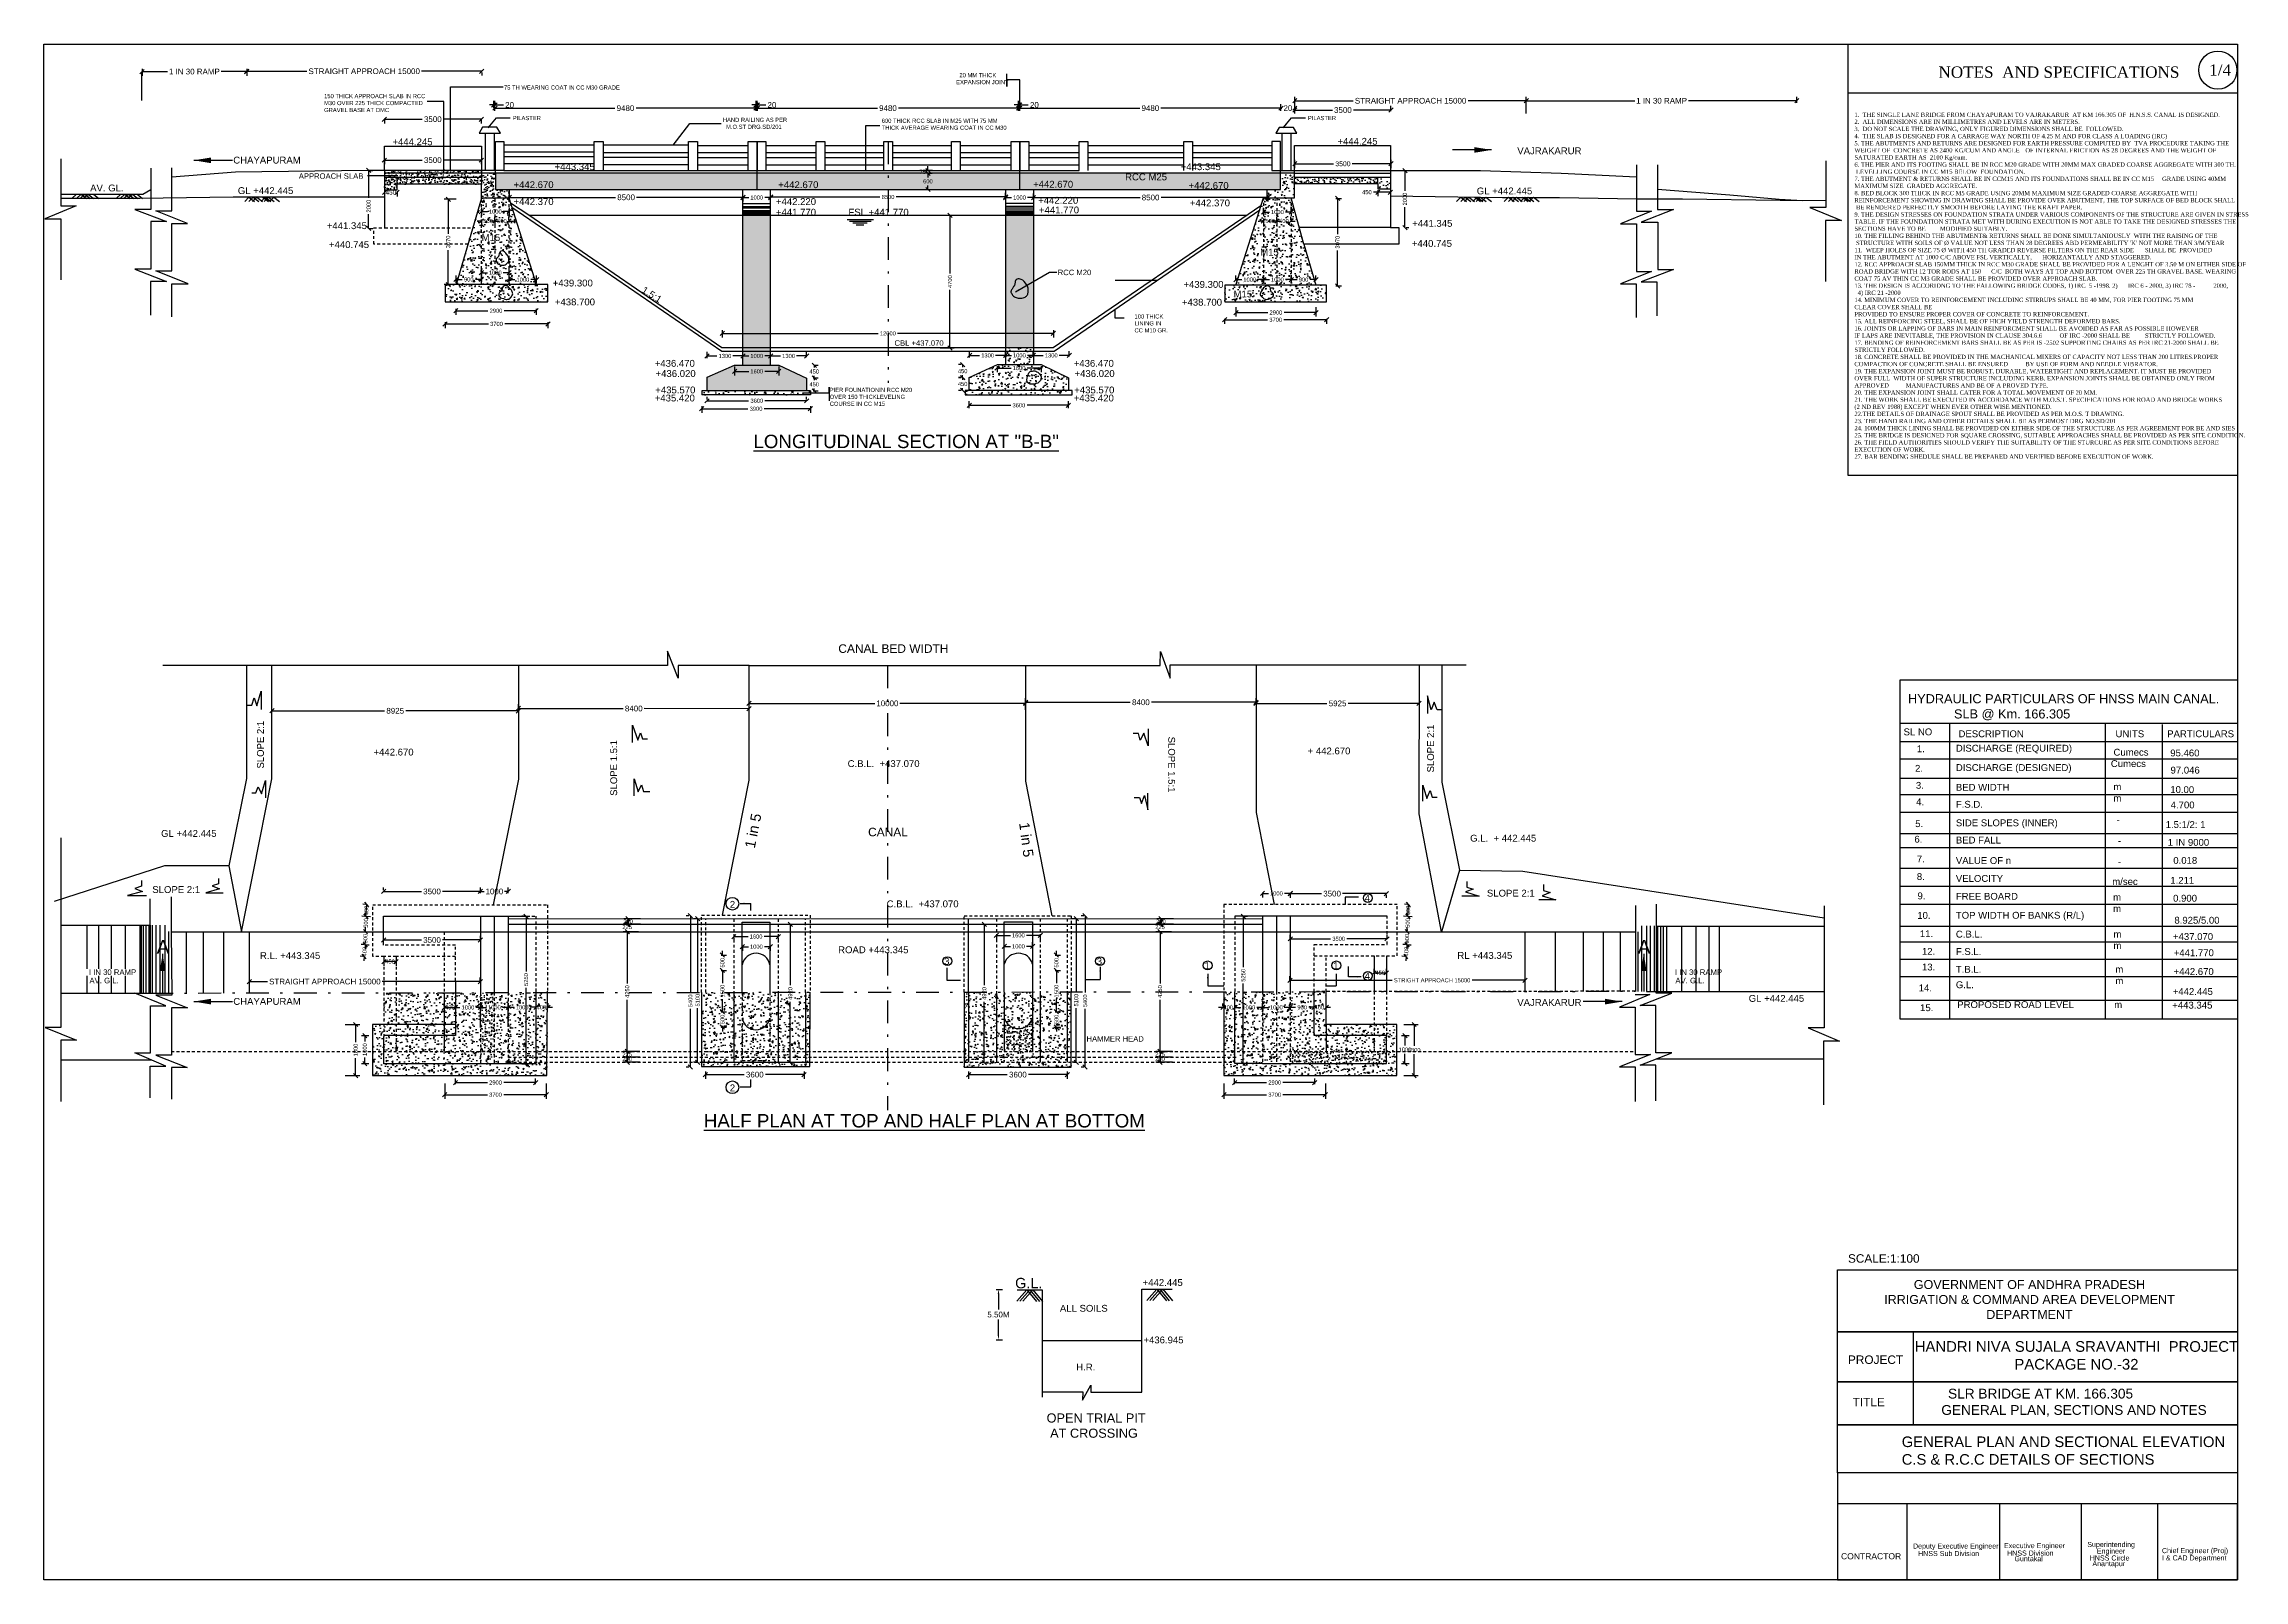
# Model space of a CAD drawing. Header units: inches. Extents: x 214 to 450, y 289 to 479.
# Drawn here: x 214.2 to 310.8, y 289.3 to 356.7 of the extents above; entities outside this region: 1.
import ezdxf

# ---------------------------------------------------------------- set-up
doc = ezdxf.new("R2010")
doc.units = ezdxf.units.IN
doc.header["$MEASUREMENT"] = 0
doc.linetypes.add('DASHDOT', pattern=[1, 0.5, -0.25, 0, -0.25])
doc.linetypes.add('HIDDEN', pattern=[9.525, 6.35, -3.175])
for name, color, linetype in [('DIMENSION', 255, 'Continuous'), ('DRAWING', 2, 'Continuous'), ('HATCH', 7, 'Continuous'), ('TEXT', 255, 'Continuous')]:
    doc.layers.add(name, color=color, linetype=linetype)
doc.styles.get("Standard").update_dxf_attribs({"font": 'arial.ttf'})
doc.dimstyles.get("Standard").update_dxf_attribs({"dimtxt": 0.18, "dimasz": 0.1875, "dimexe": 0.18, "dimexo": 0.0625, "dimgap": 0.09, "dimtad": 0, "dimtih": 1, "dimtoh": 1, "dimdec": 4, "dimzin": 0, "dimdsep": 46, "dimtxsty": 'Standard', "dimcen": 0.09, "dimadec": 0, "dimazin": 0, "dimtfac": 1, "dimtdec": 4, "dimtofl": 0, "dimtmove": 0, "dimatfit": 3, "dimfxl": 1, "dimtolj": 1, "dimtzin": 0, "dimarcsym": 0})
pattern_1 = [(50, (0, 0), (0.57380815, -0.0502017), [0.06, -0.66]), (355, (0, 0), (-0.1110011, 0.6017537), [0.048, -0.528]), (100.4514, (0.0478, -0.0042), (0.4628075, 0.5515516), [0.05099215, -0.5609137]), (46.1842, (0, 0.16), (0.8537928, -0.1324152), [0.09, -0.99]), (96.6356, (0.07115, 0.149), (0.7477302, 0.7792943), [0.0764882, -0.8413704]), (351.1842, (0, 0.16), (0.7477296, 0.7792949), [0.072, -0.792]), (21, (0.08, 0.12), (0.47752564, -0.3220951), [0.06, -0.66]), (326, (0.08, 0.12), (0.1946523, 0.58012), [0.048, -0.528]), (71.4514, (0.1198, 0.09316), (0.6721781, 0.2580244), [0.05099215, -0.5609137]), (37.5, (0, 0), (0.00972788, 0.26631508), [0, -0.5216, 0, -0.536, 0, -0.53]), (7.5, (0, 0), (0.21045563, 0.31552937), [0, -0.3056, 0, -0.5096, 0, -0.202]), (327.5, (-0.1784, 0), (0.42705795, -0.0180439), [0, -0.2, 0, -0.624, 0, -0.828]), (317.5, (-0.2584, 0), (0.46654894, 0.080084), [0, -0.26, 0, -0.4144, 0, -0.588])]
pattern_2 = [(50, (0, 0), (0.3586301, -0.03137607), [0.0375, -0.4125]), (355, (0, 0), (-0.06937567, 0.37609607), [0.03, -0.33]), (100.4514, (0.0299, -0.0026), (0.2892547, 0.34471977), [0.0318701, -0.35057106]), (46.1842, (0, 0.1), (0.53362052, -0.0827595), [0.05625, -0.61875]), (96.6356, (0.04447, 0.0931), (0.46733135, 0.48705894), [0.04780514, -0.5258565]), (351.1842, (0, 0.1), (0.467331, 0.4870593), [0.045, -0.495]), (21, (0.05, 0.075), (0.29845353, -0.20130945), [0.0375, -0.4125]), (326, (0.05, 0.075), (0.12165767, 0.36257502), [0.03, -0.33]), (71.4514, (0.07487, 0.05822), (0.42011131, 0.16126525), [0.0318701, -0.35057106]), (37.5, (0, 0), (0.006079928, 0.166446927), [0, -0.326, 0, -0.335, 0, -0.33125]), (7.5, (0, 0), (0.13153477, 0.197205856), [0, -0.191, 0, -0.3185, 0, -0.12625]), (327.5, (-0.1115, 0), (0.26691122, -0.011277436), [0, -0.125, 0, -0.39, 0, -0.5175]), (317.5, (-0.1615, 0), (0.29159308, 0.05005249), [0, -0.1625, 0, -0.259, 0, -0.3675])]

# ---------------------------------------------------------------- blocks, each defined once
blk = doc.blocks.new('*D3')
at = {"layer": 'Defpoints', "color": 0, "ltscale": 0.02, "transparency": 16777216}
for p in [(255.945, 302.073), (255.945, 299.859), (256.101, 299.859)]:
    blk.add_point(p, dxfattribs=at)
at = {"layer": 'DIMENSION', "color": 0, "lineweight": -2, "ltscale": 0.02, "transparency": 16777216}
for p, q in [((256.007, 302.073), (256.281, 302.073)), ((256.101, 301.886), (256.101, 301.184)), ((256.101, 300.047), (256.101, 300.748)), ((256.007, 299.859), (256.281, 299.859))]:
    blk.add_line(p, q, dxfattribs=at)
at = {"layer": 'DIMENSION', "color": 0, "ltscale": 0.02, "transparency": 16777216}
for points in [[(256.07, 301.886), (256.132, 301.886), (256.101, 302.073)], [(256.07, 300.047), (256.132, 300.047), (256.101, 299.859)]]:
    blk.add_solid(points, dxfattribs=at)
at = {"layer": 'DIMENSION', "color": 0, "ltscale": 0.02, "transparency": 16777216, "insert": (256.101, 300.966), "char_height": 0.25, "attachment_point": 5}
blk.add_mtext('\\A1;5.50M', dxfattribs=at)
blk = doc.blocks.new('_Oblique')
at = {"color": 0, "linetype": 'ByBlock', "lineweight": -2}
blk.add_line((-0.5, -0.5), (0.5, 0.5), dxfattribs=at)
blk = doc.blocks.new('*D4')
at = {"layer": 'Defpoints', "color": 0, "ltscale": 0.02, "transparency": 16777216}
for p in [(268.891, 315.635), (268.891, 315.583), (279.209, 315.583)]:
    blk.add_point(p, dxfattribs=at)
at = {"layer": 'DIMENSION', "color": 0, "lineweight": -2, "ltscale": 0.02, "transparency": 16777216}
for p, q in [((268.891, 315.645), (268.891, 315.815)), ((279.209, 315.645), (279.209, 315.815)), ((268.891, 315.635), (273.376, 315.635)), ((279.209, 315.635), (276.886, 315.635))]:
    blk.add_line(p, q, dxfattribs=at)
at = {"layer": 'DIMENSION', "color": 0, "lineweight": -2, "ltscale": 0.02, "transparency": 16777216, "xscale": 0.1875, "yscale": 0.1875, "zscale": 0.1875, "rotation": 180}
blk.add_blockref('_Oblique', (268.891, 315.635), dxfattribs=at)
at = {"layer": 'DIMENSION', "color": 0, "lineweight": -2, "ltscale": 0.02, "transparency": 16777216, "xscale": 0.1875, "yscale": 0.1875, "zscale": 0.1875}
blk.add_blockref('_Oblique', (279.209, 315.635), dxfattribs=at)
at = {"layer": 'DIMENSION', "color": 0, "ltscale": 0.02, "transparency": 16777216, "insert": (275.131, 315.635), "char_height": 0.18, "attachment_point": 5}
blk.add_mtext('\\A1;STRIGHT APPROACH 15000', dxfattribs=at)
blk = doc.blocks.new('*D5')
at = {"layer": 'Defpoints', "color": 0, "ltscale": 0.02, "transparency": 16777216}
for p in [(273.947, 317.769), (273.982, 318.452), (274.072, 318.447)]:
    blk.add_point(p, dxfattribs=at)
at = {"layer": 'DIMENSION', "color": 0, "lineweight": -2, "ltscale": 0.02, "transparency": 16777216}
for p, q in [((274.009, 317.766), (274.216, 317.755)), ((274.037, 317.765), (274.042, 317.859)), ((274.045, 318.449), (274.252, 318.438)), ((274.072, 318.447), (274.072, 318.437))]:
    blk.add_line(p, q, dxfattribs=at)
at = {"layer": 'DIMENSION', "color": 0, "lineweight": -2, "ltscale": 0.02, "transparency": 16777216, "xscale": 0.1875, "yscale": 0.1875, "zscale": 0.1875}
for p, rotation in [((274.037, 317.765), 266.9905356906829), ((274.072, 318.447), 86.99053569068286)]:
    blk.add_blockref('_Oblique', p, dxfattribs=dict(at, rotation=rotation))
at = {"layer": 'DIMENSION', "color": 0, "ltscale": 0.02, "transparency": 16777216, "insert": (274.057, 318.148), "char_height": 0.18, "attachment_point": 5, "rotation": 90}
blk.add_mtext('\\A1;500', dxfattribs=at)
blk = doc.blocks.new('*D6')
at = {"layer": 'Defpoints', "color": 0, "ltscale": 0.02, "transparency": 16777216}
for p in [(273.997, 317.765), (274.037, 317.765), (273.988, 317.198)]:
    blk.add_point(p, dxfattribs=at)
at = {"layer": 'DIMENSION', "color": 0, "lineweight": -2, "ltscale": 0.02, "transparency": 16777216}
for p, q in [((274.037, 317.765), (274.04, 317.952)), ((274.06, 317.764), (274.217, 317.762)), ((274.027, 317.197), (274.024, 317.01)), ((274.05, 317.197), (274.207, 317.194))]:
    blk.add_line(p, q, dxfattribs=at)
at = {"layer": 'DIMENSION', "color": 0, "lineweight": -2, "ltscale": 0.02, "transparency": 16777216, "xscale": 0.1875, "yscale": 0.1875, "zscale": 0.1875}
for p, rotation in [((274.037, 317.765), 269.0419092691948), ((274.027, 317.197), 89.04190926919476)]:
    blk.add_blockref('_Oblique', p, dxfattribs=dict(at, rotation=rotation))
at = {"layer": 'DIMENSION', "color": 0, "ltscale": 0.02, "transparency": 16777216, "insert": (274.031, 317.46), "char_height": 0.18, "attachment_point": 5, "rotation": 90}
blk.add_mtext('\\A1;500', dxfattribs=at)
blk = doc.blocks.new('*D7')
at = {"layer": 'Defpoints', "color": 0, "ltscale": 0.02, "transparency": 16777216}
for p in [(267.687, 319.459), (268.907, 319.459), (268.907, 319.445)]:
    blk.add_point(p, dxfattribs=at)
at = {"layer": 'DIMENSION', "color": 0, "lineweight": -2, "ltscale": 0.02, "transparency": 16777216}
for p, q in [((267.687, 319.445), (267.947, 319.445)), ((267.687, 319.397), (267.687, 319.265)), ((268.907, 319.445), (268.647, 319.445)), ((268.907, 319.397), (268.907, 319.265))]:
    blk.add_line(p, q, dxfattribs=at)
at = {"layer": 'DIMENSION', "color": 0, "lineweight": -2, "ltscale": 0.02, "transparency": 16777216, "xscale": 0.1875, "yscale": 0.1875, "zscale": 0.1875, "rotation": 180}
blk.add_blockref('_Oblique', (267.687, 319.445), dxfattribs=at)
at = {"layer": 'DIMENSION', "color": 0, "lineweight": -2, "ltscale": 0.02, "transparency": 16777216, "xscale": 0.1875, "yscale": 0.1875, "zscale": 0.1875}
blk.add_blockref('_Oblique', (268.907, 319.445), dxfattribs=at)
at = {"layer": 'DIMENSION', "color": 0, "ltscale": 0.02, "transparency": 16777216, "insert": (268.297, 319.445), "char_height": 0.18, "attachment_point": 5}
blk.add_mtext('\\A1;1000', dxfattribs=at)
blk = doc.blocks.new('*D8')
at = {"layer": 'Defpoints', "color": 0, "ltscale": 0.02, "transparency": 16777216}
for p in [(268.907, 319.445), (273.119, 319.445), (273.119, 319.436)]:
    blk.add_point(p, dxfattribs=at)
at = {"layer": 'DIMENSION', "color": 0, "lineweight": -2, "ltscale": 0.02, "transparency": 16777216}
for p, q in [((268.907, 319.436), (270.278, 319.436)), ((268.907, 319.383), (268.907, 319.256)), ((273.119, 319.436), (271.203, 319.436)), ((273.119, 319.383), (273.119, 319.256))]:
    blk.add_line(p, q, dxfattribs=at)
at = {"layer": 'DIMENSION', "color": 0, "lineweight": -2, "ltscale": 0.02, "transparency": 16777216, "xscale": 0.1875, "yscale": 0.1875, "zscale": 0.1875, "rotation": 180}
blk.add_blockref('_Oblique', (268.907, 319.436), dxfattribs=at)
at = {"layer": 'DIMENSION', "color": 0, "lineweight": -2, "ltscale": 0.02, "transparency": 16777216, "xscale": 0.1875, "yscale": 0.1875, "zscale": 0.1875}
blk.add_blockref('_Oblique', (273.119, 319.436), dxfattribs=at)
at = {"layer": 'DIMENSION', "color": 0, "ltscale": 0.02, "transparency": 16777216, "insert": (270.74, 319.436), "char_height": 0.25, "attachment_point": 5}
blk.add_mtext('\\A1;3500', dxfattribs=at)
blk = doc.blocks.new('*D9')
at = {"layer": 'Defpoints', "color": 0, "ltscale": 0.02, "transparency": 16777216}
for p in [(268.906, 317.391), (273.152, 317.455), (273.152, 317.391)]:
    blk.add_point(p, dxfattribs=at)
at = {"layer": 'DIMENSION', "color": 0, "lineweight": -2, "ltscale": 0.02, "transparency": 16777216}
for p, q in [((268.906, 317.453), (268.906, 317.635)), ((273.152, 317.453), (273.152, 317.635)), ((268.906, 317.455), (270.671, 317.455)), ((273.152, 317.455), (271.388, 317.455))]:
    blk.add_line(p, q, dxfattribs=at)
at = {"layer": 'DIMENSION', "color": 0, "lineweight": -2, "ltscale": 0.02, "transparency": 16777216, "xscale": 0.1875, "yscale": 0.1875, "zscale": 0.1875, "rotation": 180}
blk.add_blockref('_Oblique', (268.906, 317.455), dxfattribs=at)
at = {"layer": 'DIMENSION', "color": 0, "lineweight": -2, "ltscale": 0.02, "transparency": 16777216, "xscale": 0.1875, "yscale": 0.1875, "zscale": 0.1875}
blk.add_blockref('_Oblique', (273.152, 317.455), dxfattribs=at)
at = {"layer": 'DIMENSION', "color": 0, "ltscale": 0.02, "transparency": 16777216, "insert": (271.029, 317.455), "char_height": 0.18, "attachment_point": 5}
blk.add_mtext('\\A1;3500', dxfattribs=at)
blk = doc.blocks.new('*D10')
at = {"layer": 'Defpoints', "color": 0, "ltscale": 0.02, "transparency": 16777216}
for p in [(272.582, 315.926), (273.124, 315.963), (273.124, 315.926)]:
    blk.add_point(p, dxfattribs=at)
at = {"layer": 'DIMENSION', "color": 0, "lineweight": -2, "ltscale": 0.02, "transparency": 16777216}
for p, q in [((272.582, 315.989), (272.582, 316.143)), ((272.582, 315.963), (273.124, 315.963)), ((273.124, 315.989), (273.124, 316.143))]:
    blk.add_line(p, q, dxfattribs=at)
at = {"layer": 'DIMENSION', "color": 0, "lineweight": -2, "ltscale": 0.02, "transparency": 16777216, "xscale": 0.1875, "yscale": 0.1875, "zscale": 0.1875, "rotation": 180}
blk.add_blockref('_Oblique', (272.582, 315.963), dxfattribs=at)
at = {"layer": 'DIMENSION', "color": 0, "lineweight": -2, "ltscale": 0.02, "transparency": 16777216, "xscale": 0.1875, "yscale": 0.1875, "zscale": 0.1875}
blk.add_blockref('_Oblique', (273.124, 315.963), dxfattribs=at)
at = {"layer": 'DIMENSION', "color": 0, "ltscale": 0.02, "transparency": 16777216, "insert": (272.853, 315.963), "char_height": 0.18, "attachment_point": 5}
blk.add_mtext('\\A1;450', dxfattribs=at)
blk = doc.blocks.new('*D12')
at = {"layer": 'Defpoints', "color": 0, "ltscale": 0.02, "transparency": 16777216}
for p in [(273.987, 316.675), (274.023, 317.195), (274.027, 317.194)]:
    blk.add_point(p, dxfattribs=at)
at = {"layer": 'DIMENSION', "color": 0, "lineweight": -2, "ltscale": 0.02, "transparency": 16777216}
for p, q in [((273.925, 316.679), (273.804, 316.689)), ((273.965, 317.199), (273.844, 317.208)), ((273.984, 316.675), (273.969, 316.488)), ((274.023, 317.195), (274.038, 317.382))]:
    blk.add_line(p, q, dxfattribs=at)
at = {"layer": 'DIMENSION', "color": 0, "lineweight": -2, "ltscale": 0.02, "transparency": 16777216, "xscale": 0.1875, "yscale": 0.1875, "zscale": 0.1875}
for p, rotation in [((273.984, 316.675), 85.61074041273172), ((274.023, 317.195), 265.6107404127317)]:
    blk.add_blockref('_Oblique', p, dxfattribs=dict(at, rotation=rotation))
at = {"layer": 'DIMENSION', "color": 0, "ltscale": 0.02, "transparency": 16777216, "insert": (274, 316.896), "char_height": 0.18, "attachment_point": 5, "rotation": 90}
blk.add_mtext('\\A1;400', dxfattribs=at)
blk = doc.blocks.new('*D13')
at = {"layer": 'Defpoints', "color": 0, "ltscale": 0.02, "transparency": 16777216}
for p in [(274.098, 318.957), (274.112, 318.956), (274.072, 318.437)]:
    blk.add_point(p, dxfattribs=at)
at = {"layer": 'DIMENSION', "color": 0, "lineweight": -2, "ltscale": 0.02, "transparency": 16777216}
for p, q in [((274.049, 318.961), (273.918, 318.971)), ((274.058, 318.438), (274.098, 318.957)), ((274.01, 318.441), (273.879, 318.451))]:
    blk.add_line(p, q, dxfattribs=at)
at = {"layer": 'DIMENSION', "color": 0, "lineweight": -2, "ltscale": 0.02, "transparency": 16777216, "xscale": 0.1875, "yscale": 0.1875, "zscale": 0.1875}
for p, rotation in [((274.098, 318.957), 85.61074041273167), ((274.058, 318.438), 265.6107404127317)]:
    blk.add_blockref('_Oblique', p, dxfattribs=dict(at, rotation=rotation))
at = {"layer": 'DIMENSION', "color": 0, "ltscale": 0.02, "transparency": 16777216, "insert": (274.078, 318.697), "char_height": 0.18, "attachment_point": 5, "rotation": 90}
blk.add_mtext('\\A1;400', dxfattribs=at)
blk = doc.blocks.new('*D14')
at = {"layer": 'Defpoints', "color": 0, "ltscale": 0.02, "transparency": 16777216}
for p in [(266.83, 318.446), (266.83, 311.978), (266.844, 311.978)]:
    blk.add_point(p, dxfattribs=at)
at = {"layer": 'DIMENSION', "color": 0, "lineweight": -2, "ltscale": 0.02, "transparency": 16777216}
for p, q in [((266.844, 318.446), (266.844, 316.212)), ((266.892, 318.446), (267.024, 318.446)), ((266.844, 311.978), (266.844, 315.495)), ((266.892, 311.978), (267.024, 311.978))]:
    blk.add_line(p, q, dxfattribs=at)
at = {"layer": 'DIMENSION', "color": 0, "lineweight": -2, "ltscale": 0.02, "transparency": 16777216, "xscale": 0.1875, "yscale": 0.1875, "zscale": 0.1875}
for p, rotation in [((266.844, 318.446), 90), ((266.844, 311.978), 270)]:
    blk.add_blockref('_Oblique', p, dxfattribs=dict(at, rotation=rotation))
at = {"layer": 'DIMENSION', "color": 0, "ltscale": 0.02, "transparency": 16777216, "insert": (266.844, 315.853), "char_height": 0.18, "attachment_point": 5, "rotation": 90}
blk.add_mtext('\\A1;5250', dxfattribs=at)
blk = doc.blocks.new('*D15')
at = {"layer": 'Defpoints', "color": 0, "ltscale": 0.02, "transparency": 16777216}
for p in [(266.479, 314.368), (267.689, 314.442), (267.689, 314.276)]:
    blk.add_point(p, dxfattribs=at)
at = {"layer": 'DIMENSION', "color": 0, "lineweight": -2, "ltscale": 0.02, "transparency": 16777216}
for p, q in [((266.479, 314.43), (266.479, 314.622)), ((266.479, 314.442), (266.734, 314.442)), ((267.689, 314.442), (267.434, 314.442)), ((267.689, 314.338), (267.689, 314.622))]:
    blk.add_line(p, q, dxfattribs=at)
at = {"layer": 'DIMENSION', "color": 0, "lineweight": -2, "ltscale": 0.02, "transparency": 16777216, "xscale": 0.1875, "yscale": 0.1875, "zscale": 0.1875, "rotation": 180}
blk.add_blockref('_Oblique', (266.479, 314.442), dxfattribs=at)
at = {"layer": 'DIMENSION', "color": 0, "lineweight": -2, "ltscale": 0.02, "transparency": 16777216, "xscale": 0.1875, "yscale": 0.1875, "zscale": 0.1875}
blk.add_blockref('_Oblique', (267.689, 314.442), dxfattribs=at)
at = {"layer": 'DIMENSION', "color": 0, "ltscale": 0.02, "transparency": 16777216, "insert": (267.084, 314.442), "char_height": 0.18, "attachment_point": 5}
blk.add_mtext('\\A1;1000', dxfattribs=at)
blk = doc.blocks.new('*D16')
at = {"layer": 'Defpoints', "color": 0, "ltscale": 0.02, "transparency": 16777216}
for p in [(267.69, 314.371), (268.9, 314.446), (268.9, 314.279)]:
    blk.add_point(p, dxfattribs=at)
at = {"layer": 'DIMENSION', "color": 0, "lineweight": -2, "ltscale": 0.02, "transparency": 16777216}
for p, q in [((267.69, 314.434), (267.69, 314.626)), ((267.69, 314.446), (267.945, 314.446)), ((268.9, 314.446), (268.645, 314.446)), ((268.9, 314.342), (268.9, 314.626))]:
    blk.add_line(p, q, dxfattribs=at)
at = {"layer": 'DIMENSION', "color": 0, "lineweight": -2, "ltscale": 0.02, "transparency": 16777216, "xscale": 0.1875, "yscale": 0.1875, "zscale": 0.1875, "rotation": 180}
blk.add_blockref('_Oblique', (267.69, 314.446), dxfattribs=at)
at = {"layer": 'DIMENSION', "color": 0, "lineweight": -2, "ltscale": 0.02, "transparency": 16777216, "xscale": 0.1875, "yscale": 0.1875, "zscale": 0.1875}
blk.add_blockref('_Oblique', (268.9, 314.446), dxfattribs=at)
at = {"layer": 'DIMENSION', "color": 0, "ltscale": 0.02, "transparency": 16777216, "insert": (268.295, 314.446), "char_height": 0.18, "attachment_point": 5}
blk.add_mtext('\\A1;1000', dxfattribs=at)
blk = doc.blocks.new('*D17')
at = {"layer": 'Defpoints', "color": 0, "ltscale": 0.02, "transparency": 16777216}
for p in [(268.901, 314.375), (269.952, 314.449), (269.952, 314.283)]:
    blk.add_point(p, dxfattribs=at)
at = {"layer": 'DIMENSION', "color": 0, "lineweight": -2, "ltscale": 0.02, "transparency": 16777216}
for p, q in [((268.901, 314.437), (268.901, 314.629)), ((268.901, 314.449), (269.138, 314.449)), ((269.952, 314.449), (269.715, 314.449)), ((269.952, 314.345), (269.952, 314.629))]:
    blk.add_line(p, q, dxfattribs=at)
at = {"layer": 'DIMENSION', "color": 0, "lineweight": -2, "ltscale": 0.02, "transparency": 16777216, "xscale": 0.1875, "yscale": 0.1875, "zscale": 0.1875, "rotation": 180}
blk.add_blockref('_Oblique', (268.901, 314.449), dxfattribs=at)
at = {"layer": 'DIMENSION', "color": 0, "lineweight": -2, "ltscale": 0.02, "transparency": 16777216, "xscale": 0.1875, "yscale": 0.1875, "zscale": 0.1875}
blk.add_blockref('_Oblique', (269.952, 314.449), dxfattribs=at)
at = {"layer": 'DIMENSION', "color": 0, "ltscale": 0.02, "transparency": 16777216, "insert": (269.427, 314.449), "char_height": 0.18, "attachment_point": 5}
blk.add_mtext('\\A1;900', dxfattribs=at)
blk = doc.blocks.new('*D18')
at = {"layer": 'Defpoints', "color": 0, "ltscale": 0.02, "transparency": 16777216}
for p in [(269.952, 314.441), (270.483, 314.45), (270.483, 314.441)]:
    blk.add_point(p, dxfattribs=at)
at = {"layer": 'DIMENSION', "color": 0, "lineweight": -2, "ltscale": 0.02, "transparency": 16777216}
for p, q in [((269.952, 314.45), (269.765, 314.45)), ((269.952, 314.503), (269.952, 314.63)), ((270.483, 314.503), (270.483, 314.63)), ((270.483, 314.45), (270.671, 314.45))]:
    blk.add_line(p, q, dxfattribs=at)
at = {"layer": 'DIMENSION', "color": 0, "lineweight": -2, "ltscale": 0.02, "transparency": 16777216, "xscale": 0.1875, "yscale": 0.1875, "zscale": 0.1875}
blk.add_blockref('_Oblique', (269.952, 314.45), dxfattribs=at)
at = {"layer": 'DIMENSION', "color": 0, "lineweight": -2, "ltscale": 0.02, "transparency": 16777216, "xscale": 0.1875, "yscale": 0.1875, "zscale": 0.1875, "rotation": 180}
blk.add_blockref('_Oblique', (270.483, 314.45), dxfattribs=at)
at = {"layer": 'DIMENSION', "color": 0, "ltscale": 0.02, "transparency": 16777216, "insert": (270.187, 314.45), "char_height": 0.18, "attachment_point": 5}
blk.add_mtext('\\A1;400', dxfattribs=at)
blk = doc.blocks.new('*D19')
at = {"layer": 'Defpoints', "color": 0, "ltscale": 0.02, "transparency": 16777216}
for p in [(265.949, 314.433), (266.48, 314.443), (266.48, 314.433)]:
    blk.add_point(p, dxfattribs=at)
at = {"layer": 'DIMENSION', "color": 0, "lineweight": -2, "ltscale": 0.02, "transparency": 16777216}
for p, q in [((265.949, 314.443), (265.761, 314.443)), ((265.949, 314.496), (265.949, 314.623)), ((266.48, 314.496), (266.48, 314.623)), ((266.48, 314.443), (266.667, 314.443))]:
    blk.add_line(p, q, dxfattribs=at)
at = {"layer": 'DIMENSION', "color": 0, "lineweight": -2, "ltscale": 0.02, "transparency": 16777216, "xscale": 0.1875, "yscale": 0.1875, "zscale": 0.1875}
blk.add_blockref('_Oblique', (265.949, 314.443), dxfattribs=at)
at = {"layer": 'DIMENSION', "color": 0, "lineweight": -2, "ltscale": 0.02, "transparency": 16777216, "xscale": 0.1875, "yscale": 0.1875, "zscale": 0.1875, "rotation": 180}
blk.add_blockref('_Oblique', (266.48, 314.443), dxfattribs=at)
at = {"layer": 'DIMENSION', "color": 0, "ltscale": 0.02, "transparency": 16777216, "insert": (266.183, 314.443), "char_height": 0.18, "attachment_point": 5}
blk.add_mtext('\\A1;400', dxfattribs=at)
blk = doc.blocks.new('*D20')
at = {"layer": 'Defpoints', "color": 0, "ltscale": 0.02, "transparency": 16777216}
for p in [(266.465, 311.022), (269.979, 311.148), (269.979, 311.022)]:
    blk.add_point(p, dxfattribs=at)
at = {"layer": 'DIMENSION', "color": 0, "lineweight": -2, "ltscale": 0.02, "transparency": 16777216}
for p, q in [((266.465, 311.084), (266.465, 311.328)), ((266.465, 311.148), (267.862, 311.148)), ((269.979, 311.148), (268.582, 311.148)), ((269.979, 311.084), (269.979, 311.328))]:
    blk.add_line(p, q, dxfattribs=at)
at = {"layer": 'DIMENSION', "color": 0, "lineweight": -2, "ltscale": 0.02, "transparency": 16777216, "xscale": 0.1875, "yscale": 0.1875, "zscale": 0.1875, "rotation": 180}
blk.add_blockref('_Oblique', (266.465, 311.148), dxfattribs=at)
at = {"layer": 'DIMENSION', "color": 0, "lineweight": -2, "ltscale": 0.02, "transparency": 16777216, "xscale": 0.1875, "yscale": 0.1875, "zscale": 0.1875}
blk.add_blockref('_Oblique', (269.979, 311.148), dxfattribs=at)
at = {"layer": 'DIMENSION', "color": 0, "ltscale": 0.02, "transparency": 16777216, "insert": (268.222, 311.148), "char_height": 0.18, "attachment_point": 5}
blk.add_mtext('\\A1;2900', dxfattribs=at)
blk = doc.blocks.new('*D21')
at = {"layer": 'Defpoints', "color": 0, "ltscale": 0.02, "transparency": 16777216}
for p in [(265.992, 311.173), (270.449, 311.173), (270.449, 310.613)]:
    blk.add_point(p, dxfattribs=at)
at = {"layer": 'DIMENSION', "color": 0, "lineweight": -2, "ltscale": 0.02, "transparency": 16777216}
for p, q in [((265.992, 311.11), (265.992, 310.433)), ((270.449, 311.11), (270.449, 310.433)), ((265.992, 310.613), (267.862, 310.613)), ((270.449, 310.613), (268.579, 310.613))]:
    blk.add_line(p, q, dxfattribs=at)
at = {"layer": 'DIMENSION', "color": 0, "lineweight": -2, "ltscale": 0.02, "transparency": 16777216, "xscale": 0.1875, "yscale": 0.1875, "zscale": 0.1875, "rotation": 180}
blk.add_blockref('_Oblique', (265.992, 310.613), dxfattribs=at)
at = {"layer": 'DIMENSION', "color": 0, "lineweight": -2, "ltscale": 0.02, "transparency": 16777216, "xscale": 0.1875, "yscale": 0.1875, "zscale": 0.1875}
blk.add_blockref('_Oblique', (270.449, 310.613), dxfattribs=at)
at = {"layer": 'DIMENSION', "color": 0, "ltscale": 0.02, "transparency": 16777216, "insert": (268.221, 310.613), "char_height": 0.18, "attachment_point": 5}
blk.add_mtext('\\A1;3700', dxfattribs=at)
blk = doc.blocks.new('*D22')
at = {"layer": 'Defpoints', "color": 0, "ltscale": 0.02, "transparency": 16777216}
for p in [(273.824, 313.696), (273.824, 311.455), (274.341, 311.455)]:
    blk.add_point(p, dxfattribs=at)
at = {"layer": 'DIMENSION', "color": 0, "lineweight": -2, "ltscale": 0.02, "transparency": 16777216}
for p, q in [((273.886, 313.696), (274.521, 313.696)), ((274.341, 313.696), (274.341, 312.757)), ((274.341, 311.455), (274.341, 312.393)), ((273.886, 311.455), (274.521, 311.455))]:
    blk.add_line(p, q, dxfattribs=at)
at = {"layer": 'DIMENSION', "color": 0, "lineweight": -2, "ltscale": 0.02, "transparency": 16777216, "xscale": 0.1875, "yscale": 0.1875, "zscale": 0.1875}
for p, rotation in [((274.341, 313.696), 90), ((274.341, 311.455), 270)]:
    blk.add_blockref('_Oblique', p, dxfattribs=dict(at, rotation=rotation))
at = {"layer": 'DIMENSION', "color": 0, "ltscale": 0.02, "transparency": 16777216, "insert": (274.341, 312.575), "char_height": 0.18, "attachment_point": 5}
blk.add_mtext('\\A1;1800', dxfattribs=at)
blk = doc.blocks.new('*D23')
at = {"layer": 'Defpoints', "color": 0, "ltscale": 0.02, "transparency": 16777216}
for p in [(273.72, 313.207), (273.72, 311.98), (273.938, 311.98)]:
    blk.add_point(p, dxfattribs=at)
at = {"layer": 'DIMENSION', "color": 0, "lineweight": -2, "ltscale": 0.02, "transparency": 16777216}
for p, q in [((273.783, 313.207), (274.118, 313.207)), ((273.938, 313.207), (273.938, 312.775)), ((273.783, 311.98), (274.118, 311.98)), ((273.938, 311.98), (273.938, 312.412))]:
    blk.add_line(p, q, dxfattribs=at)
at = {"layer": 'DIMENSION', "color": 0, "lineweight": -2, "ltscale": 0.02, "transparency": 16777216, "xscale": 0.1875, "yscale": 0.1875, "zscale": 0.1875}
for p, rotation in [((273.938, 313.207), 90.00502150861927), ((273.938, 311.98), 270.0050215086193)]:
    blk.add_blockref('_Oblique', p, dxfattribs=dict(at, rotation=rotation))
at = {"layer": 'DIMENSION', "color": 0, "ltscale": 0.02, "transparency": 16777216, "insert": (273.938, 312.594), "char_height": 0.18, "attachment_point": 5}
blk.add_mtext('\\A1;1000', dxfattribs=at)
blk = doc.blocks.new('*D24')
at = {"layer": 'Defpoints', "color": 0, "ltscale": 0.02, "transparency": 16777216}
for p in [(263.229, 318.092), (263.842, 318.338), (263.842, 318.092)]:
    blk.add_point(p, dxfattribs=at)
at = {"layer": 'DIMENSION', "color": 0, "lineweight": -2, "ltscale": 0.02, "transparency": 16777216}
for p, q in [((263.779, 318.338), (263.049, 318.338)), ((263.779, 318.092), (263.049, 318.092)), ((263.229, 318.338), (263.229, 318.092))]:
    blk.add_line(p, q, dxfattribs=at)
at = {"layer": 'DIMENSION', "color": 0, "lineweight": -2, "ltscale": 0.02, "transparency": 16777216, "xscale": 0.1875, "yscale": 0.1875, "zscale": 0.1875}
for p, rotation in [((263.229, 318.338), 90), ((263.229, 318.092), 270)]:
    blk.add_blockref('_Oblique', p, dxfattribs=dict(at, rotation=rotation))
at = {"layer": 'DIMENSION', "color": 0, "ltscale": 0.02, "transparency": 16777216, "insert": (263.229, 318.215), "char_height": 0.18, "attachment_point": 5}
blk.add_mtext('\\A1;200', dxfattribs=at)
blk = doc.blocks.new('*D25')
at = {"layer": 'Defpoints', "color": 0, "ltscale": 0.02, "transparency": 16777216}
for p in [(263.19, 317.767), (263.752, 318.092), (263.752, 317.767)]:
    blk.add_point(p, dxfattribs=at)
at = {"layer": 'DIMENSION', "color": 0, "lineweight": -2, "ltscale": 0.02, "transparency": 16777216}
for p, q in [((263.69, 318.092), (263.01, 318.092)), ((263.69, 317.767), (263.01, 317.767)), ((263.19, 318.092), (263.19, 318.279)), ((263.19, 317.767), (263.19, 317.579))]:
    blk.add_line(p, q, dxfattribs=at)
at = {"layer": 'DIMENSION', "color": 0, "lineweight": -2, "ltscale": 0.02, "transparency": 16777216, "xscale": 0.1875, "yscale": 0.1875, "zscale": 0.1875}
for p, rotation in [((263.19, 318.092), 270), ((263.19, 317.767), 90)]:
    blk.add_blockref('_Oblique', p, dxfattribs=dict(at, rotation=rotation))
at = {"layer": 'DIMENSION', "color": 0, "ltscale": 0.02, "transparency": 16777216, "insert": (263.19, 317.969), "char_height": 0.18, "attachment_point": 5}
blk.add_mtext('\\A1;225', dxfattribs=at)
blk = doc.blocks.new('*D26')
at = {"layer": 'Defpoints', "color": 0, "ltscale": 0.02, "transparency": 16777216}
for p in [(263.192, 317.764), (263.192, 312.514), (263.192, 312.514)]:
    blk.add_point(p, dxfattribs=at)
at = {"layer": 'DIMENSION', "color": 0, "lineweight": -2, "ltscale": 0.02, "transparency": 16777216}
for p, q in [((263.192, 317.764), (263.192, 315.501)), ((263.254, 317.764), (263.372, 317.764)), ((263.192, 312.514), (263.192, 314.777)), ((263.254, 312.514), (263.372, 312.514))]:
    blk.add_line(p, q, dxfattribs=at)
at = {"layer": 'DIMENSION', "color": 0, "lineweight": -2, "ltscale": 0.02, "transparency": 16777216, "xscale": 0.1875, "yscale": 0.1875, "zscale": 0.1875}
for p, rotation in [((263.192, 317.764), 90), ((263.192, 312.514), 270)]:
    blk.add_blockref('_Oblique', p, dxfattribs=dict(at, rotation=rotation))
at = {"layer": 'DIMENSION', "color": 0, "ltscale": 0.02, "transparency": 16777216, "insert": (263.192, 315.139), "char_height": 0.18, "attachment_point": 5, "rotation": 90}
blk.add_mtext('\\A1;4250', dxfattribs=at)
blk = doc.blocks.new('*D27')
at = {"layer": 'Defpoints', "color": 0, "ltscale": 0.02, "transparency": 16777216}
for p in [(254.789, 311.703), (259.118, 311.703), (259.118, 311.495)]:
    blk.add_point(p, dxfattribs=at)
at = {"layer": 'DIMENSION', "color": 0, "lineweight": -2, "ltscale": 0.02, "transparency": 16777216}
for p, q in [((254.789, 311.64), (254.789, 311.315)), ((254.789, 311.495), (256.491, 311.495)), ((259.118, 311.495), (257.416, 311.495)), ((259.118, 311.64), (259.118, 311.315))]:
    blk.add_line(p, q, dxfattribs=at)
at = {"layer": 'DIMENSION', "color": 0, "lineweight": -2, "ltscale": 0.02, "transparency": 16777216, "xscale": 0.1875, "yscale": 0.1875, "zscale": 0.1875, "rotation": 180}
blk.add_blockref('_Oblique', (254.789, 311.495), dxfattribs=at)
at = {"layer": 'DIMENSION', "color": 0, "lineweight": -2, "ltscale": 0.02, "transparency": 16777216, "xscale": 0.1875, "yscale": 0.1875, "zscale": 0.1875}
blk.add_blockref('_Oblique', (259.118, 311.495), dxfattribs=at)
at = {"layer": 'DIMENSION', "color": 0, "ltscale": 0.02, "transparency": 16777216, "insert": (256.954, 311.495), "char_height": 0.25, "attachment_point": 5}
blk.add_mtext('\\A1;3600', dxfattribs=at)
blk = doc.blocks.new('*D28')
at = {"layer": 'Defpoints', "color": 0, "ltscale": 0.02, "transparency": 16777216}
for p in [(256.359, 317.12), (257.598, 317.122), (257.598, 317.12)]:
    blk.add_point(p, dxfattribs=at)
at = {"layer": 'DIMENSION', "color": 0, "lineweight": -2, "ltscale": 0.02, "transparency": 16777216}
for p, q in [((256.359, 317.183), (256.359, 317.302)), ((256.359, 317.122), (256.628, 317.122)), ((257.598, 317.122), (257.328, 317.122)), ((257.598, 317.183), (257.598, 317.302))]:
    blk.add_line(p, q, dxfattribs=at)
at = {"layer": 'DIMENSION', "color": 0, "lineweight": -2, "ltscale": 0.02, "transparency": 16777216, "xscale": 0.1875, "yscale": 0.1875, "zscale": 0.1875, "rotation": 180}
blk.add_blockref('_Oblique', (256.359, 317.122), dxfattribs=at)
at = {"layer": 'DIMENSION', "color": 0, "lineweight": -2, "ltscale": 0.02, "transparency": 16777216, "xscale": 0.1875, "yscale": 0.1875, "zscale": 0.1875}
blk.add_blockref('_Oblique', (257.598, 317.122), dxfattribs=at)
at = {"layer": 'DIMENSION', "color": 0, "ltscale": 0.02, "transparency": 16777216, "insert": (256.978, 317.122), "char_height": 0.18, "attachment_point": 5}
blk.add_mtext('\\A1;1000', dxfattribs=at)
blk = doc.blocks.new('*D29')
at = {"layer": 'Defpoints', "color": 0, "ltscale": 0.02, "transparency": 16777216}
for p in [(256.014, 317.67), (257.936, 317.67), (257.936, 317.606)]:
    blk.add_point(p, dxfattribs=at)
at = {"layer": 'DIMENSION', "color": 0, "lineweight": -2, "ltscale": 0.02, "transparency": 16777216}
for p, q in [((256.014, 317.608), (256.014, 317.426)), ((256.014, 317.606), (256.625, 317.606)), ((257.936, 317.606), (257.325, 317.606)), ((257.936, 317.608), (257.936, 317.426))]:
    blk.add_line(p, q, dxfattribs=at)
at = {"layer": 'DIMENSION', "color": 0, "lineweight": -2, "ltscale": 0.02, "transparency": 16777216, "xscale": 0.1875, "yscale": 0.1875, "zscale": 0.1875, "rotation": 180}
blk.add_blockref('_Oblique', (256.014, 317.606), dxfattribs=at)
at = {"layer": 'DIMENSION', "color": 0, "lineweight": -2, "ltscale": 0.02, "transparency": 16777216, "xscale": 0.1875, "yscale": 0.1875, "zscale": 0.1875}
blk.add_blockref('_Oblique', (257.936, 317.606), dxfattribs=at)
at = {"layer": 'DIMENSION', "color": 0, "ltscale": 0.02, "transparency": 16777216, "insert": (256.975, 317.606), "char_height": 0.18, "attachment_point": 5}
blk.add_mtext('\\A1;1600', dxfattribs=at)
blk = doc.blocks.new('*D30')
at = {"layer": 'Defpoints', "color": 0, "ltscale": 0.02, "transparency": 16777216}
for p in [(255.43, 318.095), (255.478, 318.095), (255.43, 312.018)]:
    blk.add_point(p, dxfattribs=at)
at = {"layer": 'DIMENSION', "color": 0, "lineweight": -2, "ltscale": 0.02, "transparency": 16777216}
for p, q in [((255.478, 318.095), (255.478, 315.419)), ((255.492, 318.095), (255.658, 318.095)), ((255.478, 312.018), (255.478, 314.694)), ((255.492, 312.018), (255.658, 312.018))]:
    blk.add_line(p, q, dxfattribs=at)
at = {"layer": 'DIMENSION', "color": 0, "lineweight": -2, "ltscale": 0.02, "transparency": 16777216, "xscale": 0.1875, "yscale": 0.1875, "zscale": 0.1875}
for p, rotation in [((255.478, 318.095), 90), ((255.478, 312.018), 270)]:
    blk.add_blockref('_Oblique', p, dxfattribs=dict(at, rotation=rotation))
at = {"layer": 'DIMENSION', "color": 0, "ltscale": 0.02, "transparency": 16777216, "insert": (255.478, 315.056), "char_height": 0.18, "attachment_point": 5, "rotation": 90}
blk.add_mtext('\\A1;4920', dxfattribs=at)
blk = doc.blocks.new('*D31')
at = {"layer": 'Defpoints', "color": 0, "ltscale": 0.02, "transparency": 16777216}
for p in [(258.525, 316.739), (258.525, 316.069), (258.645, 316.069)]:
    blk.add_point(p, dxfattribs=at)
at = {"layer": 'DIMENSION', "color": 0, "lineweight": -2, "ltscale": 0.02, "transparency": 16777216}
for p, q in [((258.587, 316.739), (258.825, 316.739)), ((258.645, 316.739), (258.645, 316.926)), ((258.587, 316.069), (258.825, 316.069)), ((258.645, 316.069), (258.645, 315.881))]:
    blk.add_line(p, q, dxfattribs=at)
at = {"layer": 'DIMENSION', "color": 0, "lineweight": -2, "ltscale": 0.02, "transparency": 16777216, "xscale": 0.1875, "yscale": 0.1875, "zscale": 0.1875}
for p, rotation in [((258.645, 316.739), 270), ((258.645, 316.069), 90)]:
    blk.add_blockref('_Oblique', p, dxfattribs=dict(at, rotation=rotation))
at = {"layer": 'DIMENSION', "color": 0, "ltscale": 0.02, "transparency": 16777216, "insert": (258.645, 316.404), "char_height": 0.18, "attachment_point": 5, "rotation": 90}
blk.add_mtext('\\A1;500', dxfattribs=at)
blk = doc.blocks.new('*D32')
at = {"layer": 'Defpoints', "color": 0, "ltscale": 0.02, "transparency": 16777216}
for p in [(258.615, 316.069), (258.615, 314.253), (258.645, 314.253)]:
    blk.add_point(p, dxfattribs=at)
at = {"layer": 'DIMENSION', "color": 0, "lineweight": -2, "ltscale": 0.02, "transparency": 16777216}
for p, q in [((258.645, 316.069), (258.645, 315.511)), ((258.678, 316.069), (258.825, 316.069)), ((258.645, 314.253), (258.645, 314.811)), ((258.678, 314.253), (258.825, 314.253))]:
    blk.add_line(p, q, dxfattribs=at)
at = {"layer": 'DIMENSION', "color": 0, "lineweight": -2, "ltscale": 0.02, "transparency": 16777216, "xscale": 0.1875, "yscale": 0.1875, "zscale": 0.1875}
for p, rotation in [((258.645, 316.069), 90), ((258.645, 314.253), 270)]:
    blk.add_blockref('_Oblique', p, dxfattribs=dict(at, rotation=rotation))
at = {"layer": 'DIMENSION', "color": 0, "ltscale": 0.02, "transparency": 16777216, "insert": (258.645, 315.161), "char_height": 0.18, "attachment_point": 5, "rotation": 90}
blk.add_mtext('\\A1;1500', dxfattribs=at)
blk = doc.blocks.new('*D33')
at = {"layer": 'Defpoints', "color": 0, "ltscale": 0.02, "transparency": 16777216}
for p in [(258.525, 314.253), (258.525, 313.583), (258.645, 313.583)]:
    blk.add_point(p, dxfattribs=at)
at = {"layer": 'DIMENSION', "color": 0, "lineweight": -2, "ltscale": 0.02, "transparency": 16777216}
for p, q in [((258.587, 314.253), (258.825, 314.253)), ((258.645, 314.253), (258.645, 314.44)), ((258.587, 313.583), (258.825, 313.583)), ((258.645, 313.583), (258.645, 313.395))]:
    blk.add_line(p, q, dxfattribs=at)
at = {"layer": 'DIMENSION', "color": 0, "lineweight": -2, "ltscale": 0.02, "transparency": 16777216, "xscale": 0.1875, "yscale": 0.1875, "zscale": 0.1875}
for p, rotation in [((258.645, 314.253), 270), ((258.645, 313.583), 90)]:
    blk.add_blockref('_Oblique', p, dxfattribs=dict(at, rotation=rotation))
at = {"layer": 'DIMENSION', "color": 0, "ltscale": 0.02, "transparency": 16777216, "insert": (258.645, 313.918), "char_height": 0.18, "attachment_point": 5, "rotation": 90}
blk.add_mtext('\\A1;500', dxfattribs=at)
blk = doc.blocks.new('*D34')
at = {"layer": 'Defpoints', "color": 0, "ltscale": 0.02, "transparency": 16777216}
for p in [(259.513, 318.338), (259.513, 312.038), (259.513, 312.038)]:
    blk.add_point(p, dxfattribs=at)
at = {"layer": 'DIMENSION', "color": 0, "lineweight": -2, "ltscale": 0.02, "transparency": 16777216}
for p, q in [((259.451, 318.338), (259.333, 318.338)), ((259.513, 318.338), (259.513, 315.123)), ((259.513, 312.038), (259.513, 314.406)), ((259.451, 312.038), (259.333, 312.038))]:
    blk.add_line(p, q, dxfattribs=at)
at = {"layer": 'DIMENSION', "color": 0, "lineweight": -2, "ltscale": 0.02, "transparency": 16777216, "xscale": 0.1875, "yscale": 0.1875, "zscale": 0.1875}
for p, rotation in [((259.513, 318.338), 90), ((259.513, 312.038), 270)]:
    blk.add_blockref('_Oblique', p, dxfattribs=dict(at, rotation=rotation))
at = {"layer": 'DIMENSION', "color": 0, "ltscale": 0.02, "transparency": 16777216, "insert": (259.513, 314.764), "char_height": 0.18, "attachment_point": 5, "rotation": 90}
blk.add_mtext('\\A1;5100', dxfattribs=at)
blk = doc.blocks.new('*D35')
at = {"layer": 'Defpoints', "color": 0, "ltscale": 0.02, "transparency": 16777216}
for p in [(259.904, 318.468), (259.904, 318.468), (259.904, 311.83)]:
    blk.add_point(p, dxfattribs=at)
at = {"layer": 'DIMENSION', "color": 0, "lineweight": -2, "ltscale": 0.02, "transparency": 16777216}
for p, q in [((259.841, 318.468), (259.724, 318.468)), ((259.904, 318.468), (259.904, 315.094)), ((259.904, 311.83), (259.904, 314.377)), ((259.841, 311.83), (259.724, 311.83))]:
    blk.add_line(p, q, dxfattribs=at)
at = {"layer": 'DIMENSION', "color": 0, "lineweight": -2, "ltscale": 0.02, "transparency": 16777216, "xscale": 0.1875, "yscale": 0.1875, "zscale": 0.1875}
for p, rotation in [((259.904, 318.468), 90), ((259.904, 311.83), 270)]:
    blk.add_blockref('_Oblique', p, dxfattribs=dict(at, rotation=rotation))
at = {"layer": 'DIMENSION', "color": 0, "ltscale": 0.02, "transparency": 16777216, "insert": (259.904, 314.735), "char_height": 0.18, "attachment_point": 5, "rotation": 90}
blk.add_mtext('\\A1;5400', dxfattribs=at)
blk = doc.blocks.new('*D36')
at = {"layer": 'Defpoints', "color": 0, "ltscale": 0.02, "transparency": 16777216}
for p in [(244.491, 317.561), (246.442, 317.561), (246.442, 317.554)]:
    blk.add_point(p, dxfattribs=at)
at = {"layer": 'DIMENSION', "color": 0, "lineweight": -2, "ltscale": 0.02, "transparency": 16777216}
for p, q in [((244.491, 317.554), (245.116, 317.554)), ((244.491, 317.498), (244.491, 317.374)), ((246.442, 317.554), (245.816, 317.554)), ((246.442, 317.498), (246.442, 317.374))]:
    blk.add_line(p, q, dxfattribs=at)
at = {"layer": 'DIMENSION', "color": 0, "lineweight": -2, "ltscale": 0.02, "transparency": 16777216, "xscale": 0.1875, "yscale": 0.1875, "zscale": 0.1875, "rotation": 180}
blk.add_blockref('_Oblique', (244.491, 317.554), dxfattribs=at)
at = {"layer": 'DIMENSION', "color": 0, "lineweight": -2, "ltscale": 0.02, "transparency": 16777216, "xscale": 0.1875, "yscale": 0.1875, "zscale": 0.1875}
blk.add_blockref('_Oblique', (246.442, 317.554), dxfattribs=at)
at = {"layer": 'DIMENSION', "color": 0, "ltscale": 0.02, "transparency": 16777216, "insert": (245.466, 317.554), "char_height": 0.18, "attachment_point": 5}
blk.add_mtext('\\A1;1600', dxfattribs=at)
blk = doc.blocks.new('*D37')
at = {"layer": 'Defpoints', "color": 0, "ltscale": 0.02, "transparency": 16777216}
for p in [(244.867, 317.147), (246.091, 317.147), (246.091, 317.109)]:
    blk.add_point(p, dxfattribs=at)
at = {"layer": 'DIMENSION', "color": 0, "lineweight": -2, "ltscale": 0.02, "transparency": 16777216}
for p, q in [((244.867, 317.109), (245.129, 317.109)), ((244.867, 317.084), (244.867, 316.929)), ((246.091, 317.109), (245.829, 317.109)), ((246.091, 317.084), (246.091, 316.929))]:
    blk.add_line(p, q, dxfattribs=at)
at = {"layer": 'DIMENSION', "color": 0, "lineweight": -2, "ltscale": 0.02, "transparency": 16777216, "xscale": 0.1875, "yscale": 0.1875, "zscale": 0.1875, "rotation": 180}
blk.add_blockref('_Oblique', (244.867, 317.109), dxfattribs=at)
at = {"layer": 'DIMENSION', "color": 0, "lineweight": -2, "ltscale": 0.02, "transparency": 16777216, "xscale": 0.1875, "yscale": 0.1875, "zscale": 0.1875}
blk.add_blockref('_Oblique', (246.091, 317.109), dxfattribs=at)
at = {"layer": 'DIMENSION', "color": 0, "ltscale": 0.02, "transparency": 16777216, "insert": (245.479, 317.109), "char_height": 0.18, "attachment_point": 5}
blk.add_mtext('\\A1;1000', dxfattribs=at)
blk = doc.blocks.new('*D38')
at = {"layer": 'Defpoints', "color": 0, "ltscale": 0.02, "transparency": 16777216}
for p in [(246.918, 318.095), (246.966, 318.095), (246.918, 312.018)]:
    blk.add_point(p, dxfattribs=at)
at = {"layer": 'DIMENSION', "color": 0, "lineweight": -2, "ltscale": 0.02, "transparency": 16777216}
for p, q in [((246.966, 318.095), (246.966, 315.419)), ((246.98, 318.095), (247.146, 318.095)), ((246.966, 312.018), (246.966, 314.694)), ((246.98, 312.018), (247.146, 312.018))]:
    blk.add_line(p, q, dxfattribs=at)
at = {"layer": 'DIMENSION', "color": 0, "lineweight": -2, "ltscale": 0.02, "transparency": 16777216, "xscale": 0.1875, "yscale": 0.1875, "zscale": 0.1875}
for p, rotation in [((246.966, 318.095), 90), ((246.966, 312.018), 270)]:
    blk.add_blockref('_Oblique', p, dxfattribs=dict(at, rotation=rotation))
at = {"layer": 'DIMENSION', "color": 0, "ltscale": 0.02, "transparency": 16777216, "insert": (246.966, 315.056), "char_height": 0.18, "attachment_point": 5, "rotation": 90}
blk.add_mtext('\\A1;4920', dxfattribs=at)
blk = doc.blocks.new('*D39')
at = {"layer": 'Defpoints', "color": 0, "ltscale": 0.02, "transparency": 16777216}
for p in [(243.871, 316.739), (243.871, 316.069), (243.991, 316.069)]:
    blk.add_point(p, dxfattribs=at)
at = {"layer": 'DIMENSION', "color": 0, "lineweight": -2, "ltscale": 0.02, "transparency": 16777216}
for p, q in [((243.934, 316.739), (244.171, 316.739)), ((243.991, 316.739), (243.991, 316.926)), ((243.934, 316.069), (244.171, 316.069)), ((243.991, 316.069), (243.991, 315.881))]:
    blk.add_line(p, q, dxfattribs=at)
at = {"layer": 'DIMENSION', "color": 0, "lineweight": -2, "ltscale": 0.02, "transparency": 16777216, "xscale": 0.1875, "yscale": 0.1875, "zscale": 0.1875}
for p, rotation in [((243.991, 316.739), 270), ((243.991, 316.069), 90)]:
    blk.add_blockref('_Oblique', p, dxfattribs=dict(at, rotation=rotation))
at = {"layer": 'DIMENSION', "color": 0, "ltscale": 0.02, "transparency": 16777216, "insert": (243.991, 316.404), "char_height": 0.18, "attachment_point": 5, "rotation": 90}
blk.add_mtext('\\A1;500', dxfattribs=at)
blk = doc.blocks.new('*D40')
at = {"layer": 'Defpoints', "color": 0, "ltscale": 0.02, "transparency": 16777216}
for p in [(243.961, 316.069), (243.961, 314.253), (243.991, 314.253)]:
    blk.add_point(p, dxfattribs=at)
at = {"layer": 'DIMENSION', "color": 0, "lineweight": -2, "ltscale": 0.02, "transparency": 16777216}
for p, q in [((243.991, 316.069), (243.991, 315.511)), ((244.024, 316.069), (244.171, 316.069)), ((243.991, 314.253), (243.991, 314.811)), ((244.024, 314.253), (244.171, 314.253))]:
    blk.add_line(p, q, dxfattribs=at)
at = {"layer": 'DIMENSION', "color": 0, "lineweight": -2, "ltscale": 0.02, "transparency": 16777216, "xscale": 0.1875, "yscale": 0.1875, "zscale": 0.1875}
for p, rotation in [((243.991, 316.069), 90), ((243.991, 314.253), 270)]:
    blk.add_blockref('_Oblique', p, dxfattribs=dict(at, rotation=rotation))
at = {"layer": 'DIMENSION', "color": 0, "ltscale": 0.02, "transparency": 16777216, "insert": (243.991, 315.161), "char_height": 0.18, "attachment_point": 5, "rotation": 90}
blk.add_mtext('\\A1;1500', dxfattribs=at)
blk = doc.blocks.new('*D41')
at = {"layer": 'Defpoints', "color": 0, "ltscale": 0.02, "transparency": 16777216}
for p in [(243.871, 314.253), (243.871, 313.583), (243.991, 313.583)]:
    blk.add_point(p, dxfattribs=at)
at = {"layer": 'DIMENSION', "color": 0, "lineweight": -2, "ltscale": 0.02, "transparency": 16777216}
for p, q in [((243.934, 314.253), (244.171, 314.253)), ((243.991, 314.253), (243.991, 314.44)), ((243.934, 313.583), (244.171, 313.583)), ((243.991, 313.583), (243.991, 313.395))]:
    blk.add_line(p, q, dxfattribs=at)
at = {"layer": 'DIMENSION', "color": 0, "lineweight": -2, "ltscale": 0.02, "transparency": 16777216, "xscale": 0.1875, "yscale": 0.1875, "zscale": 0.1875}
for p, rotation in [((243.991, 314.253), 270), ((243.991, 313.583), 90)]:
    blk.add_blockref('_Oblique', p, dxfattribs=dict(at, rotation=rotation))
at = {"layer": 'DIMENSION', "color": 0, "ltscale": 0.02, "transparency": 16777216, "insert": (243.991, 313.918), "char_height": 0.18, "attachment_point": 5, "rotation": 90}
blk.add_mtext('\\A1;500', dxfattribs=at)
blk = doc.blocks.new('*D42')
at = {"layer": 'Defpoints', "color": 0, "ltscale": 0.02, "transparency": 16777216}
for p in [(242.902, 318.338), (242.902, 312.038), (242.902, 312.038)]:
    blk.add_point(p, dxfattribs=at)
at = {"layer": 'DIMENSION', "color": 0, "lineweight": -2, "ltscale": 0.02, "transparency": 16777216}
for p, q in [((242.839, 318.338), (242.722, 318.338)), ((242.902, 318.338), (242.902, 315.123)), ((242.902, 312.038), (242.902, 314.406)), ((242.839, 312.038), (242.722, 312.038))]:
    blk.add_line(p, q, dxfattribs=at)
at = {"layer": 'DIMENSION', "color": 0, "lineweight": -2, "ltscale": 0.02, "transparency": 16777216, "xscale": 0.1875, "yscale": 0.1875, "zscale": 0.1875}
for p, rotation in [((242.902, 318.338), 90), ((242.902, 312.038), 270)]:
    blk.add_blockref('_Oblique', p, dxfattribs=dict(at, rotation=rotation))
at = {"layer": 'DIMENSION', "color": 0, "ltscale": 0.02, "transparency": 16777216, "insert": (242.902, 314.764), "char_height": 0.18, "attachment_point": 5, "rotation": 90}
blk.add_mtext('\\A1;5100', dxfattribs=at)
blk = doc.blocks.new('*D43')
at = {"layer": 'Defpoints', "color": 0, "ltscale": 0.02, "transparency": 16777216}
for p in [(242.585, 318.468), (242.585, 318.468), (242.585, 311.83)]:
    blk.add_point(p, dxfattribs=at)
at = {"layer": 'DIMENSION', "color": 0, "lineweight": -2, "ltscale": 0.02, "transparency": 16777216}
for p, q in [((242.523, 318.468), (242.405, 318.468)), ((242.585, 318.468), (242.585, 315.094)), ((242.585, 311.83), (242.585, 314.377)), ((242.523, 311.83), (242.405, 311.83))]:
    blk.add_line(p, q, dxfattribs=at)
at = {"layer": 'DIMENSION', "color": 0, "lineweight": -2, "ltscale": 0.02, "transparency": 16777216, "xscale": 0.1875, "yscale": 0.1875, "zscale": 0.1875}
for p, rotation in [((242.585, 318.468), 90), ((242.585, 311.83), 270)]:
    blk.add_blockref('_Oblique', p, dxfattribs=dict(at, rotation=rotation))
at = {"layer": 'DIMENSION', "color": 0, "ltscale": 0.02, "transparency": 16777216, "insert": (242.585, 314.735), "char_height": 0.18, "attachment_point": 5, "rotation": 90}
blk.add_mtext('\\A1;5400', dxfattribs=at)
blk = doc.blocks.new('*D44')
at = {"layer": 'Defpoints', "color": 0, "ltscale": 0.02, "transparency": 16777216}
for p in [(239.85, 318.092), (240.463, 318.338), (240.463, 318.092)]:
    blk.add_point(p, dxfattribs=at)
at = {"layer": 'DIMENSION', "color": 0, "lineweight": -2, "ltscale": 0.02, "transparency": 16777216}
for p, q in [((240.4, 318.338), (239.67, 318.338)), ((240.4, 318.092), (239.67, 318.092)), ((239.85, 318.338), (239.85, 318.092))]:
    blk.add_line(p, q, dxfattribs=at)
at = {"layer": 'DIMENSION', "color": 0, "lineweight": -2, "ltscale": 0.02, "transparency": 16777216, "xscale": 0.1875, "yscale": 0.1875, "zscale": 0.1875}
for p, rotation in [((239.85, 318.338), 90), ((239.85, 318.092), 270)]:
    blk.add_blockref('_Oblique', p, dxfattribs=dict(at, rotation=rotation))
at = {"layer": 'DIMENSION', "color": 0, "ltscale": 0.02, "transparency": 16777216, "insert": (239.85, 318.215), "char_height": 0.18, "attachment_point": 5}
blk.add_mtext('\\A1;200', dxfattribs=at)
blk = doc.blocks.new('*D45')
at = {"layer": 'Defpoints', "color": 0, "ltscale": 0.02, "transparency": 16777216}
for p in [(239.81, 317.767), (240.373, 318.092), (240.373, 317.767)]:
    blk.add_point(p, dxfattribs=at)
at = {"layer": 'DIMENSION', "color": 0, "lineweight": -2, "ltscale": 0.02, "transparency": 16777216}
for p, q in [((240.311, 318.092), (239.63, 318.092)), ((240.311, 317.767), (239.63, 317.767)), ((239.81, 318.092), (239.81, 318.279)), ((239.81, 317.767), (239.81, 317.579))]:
    blk.add_line(p, q, dxfattribs=at)
at = {"layer": 'DIMENSION', "color": 0, "lineweight": -2, "ltscale": 0.02, "transparency": 16777216, "xscale": 0.1875, "yscale": 0.1875, "zscale": 0.1875}
for p, rotation in [((239.81, 318.092), 270), ((239.81, 317.767), 90)]:
    blk.add_blockref('_Oblique', p, dxfattribs=dict(at, rotation=rotation))
at = {"layer": 'DIMENSION', "color": 0, "ltscale": 0.02, "transparency": 16777216, "insert": (239.81, 317.969), "char_height": 0.18, "attachment_point": 5}
blk.add_mtext('\\A1;225', dxfattribs=at)
blk = doc.blocks.new('*D46')
at = {"layer": 'Defpoints', "color": 0, "ltscale": 0.02, "transparency": 16777216}
for p in [(239.813, 317.764), (239.813, 312.514), (239.813, 312.514)]:
    blk.add_point(p, dxfattribs=at)
at = {"layer": 'DIMENSION', "color": 0, "lineweight": -2, "ltscale": 0.02, "transparency": 16777216}
for p, q in [((239.813, 317.764), (239.813, 315.501)), ((239.875, 317.764), (239.993, 317.764)), ((239.813, 312.514), (239.813, 314.777)), ((239.875, 312.514), (239.993, 312.514))]:
    blk.add_line(p, q, dxfattribs=at)
at = {"layer": 'DIMENSION', "color": 0, "lineweight": -2, "ltscale": 0.02, "transparency": 16777216, "xscale": 0.1875, "yscale": 0.1875, "zscale": 0.1875}
for p, rotation in [((239.813, 317.764), 90), ((239.813, 312.514), 270)]:
    blk.add_blockref('_Oblique', p, dxfattribs=dict(at, rotation=rotation))
at = {"layer": 'DIMENSION', "color": 0, "ltscale": 0.02, "transparency": 16777216, "insert": (239.813, 315.139), "char_height": 0.18, "attachment_point": 5, "rotation": 90}
blk.add_mtext('\\A1;4250', dxfattribs=at)
blk = doc.blocks.new('*D47')
at = {"layer": 'Defpoints', "color": 0, "ltscale": 0.02, "transparency": 16777216}
for p in [(232.278, 311.022), (235.792, 311.148), (235.792, 311.022)]:
    blk.add_point(p, dxfattribs=at)
at = {"layer": 'DIMENSION', "color": 0, "lineweight": -2, "ltscale": 0.02, "transparency": 16777216}
for p, q in [((232.278, 311.084), (232.278, 311.328)), ((232.278, 311.148), (233.675, 311.148)), ((235.792, 311.148), (234.395, 311.148)), ((235.792, 311.084), (235.792, 311.328))]:
    blk.add_line(p, q, dxfattribs=at)
at = {"layer": 'DIMENSION', "color": 0, "lineweight": -2, "ltscale": 0.02, "transparency": 16777216, "xscale": 0.1875, "yscale": 0.1875, "zscale": 0.1875, "rotation": 180}
blk.add_blockref('_Oblique', (232.278, 311.148), dxfattribs=at)
at = {"layer": 'DIMENSION', "color": 0, "lineweight": -2, "ltscale": 0.02, "transparency": 16777216, "xscale": 0.1875, "yscale": 0.1875, "zscale": 0.1875}
blk.add_blockref('_Oblique', (235.792, 311.148), dxfattribs=at)
at = {"layer": 'DIMENSION', "color": 0, "ltscale": 0.02, "transparency": 16777216, "insert": (234.035, 311.148), "char_height": 0.18, "attachment_point": 5}
blk.add_mtext('\\A1;2900', dxfattribs=at)
blk = doc.blocks.new('*D48')
at = {"layer": 'Defpoints', "color": 0, "ltscale": 0.02, "transparency": 16777216}
for p in [(231.805, 311.173), (236.261, 311.173), (236.261, 310.613)]:
    blk.add_point(p, dxfattribs=at)
at = {"layer": 'DIMENSION', "color": 0, "lineweight": -2, "ltscale": 0.02, "transparency": 16777216}
for p, q in [((231.805, 311.11), (231.805, 310.433)), ((236.261, 311.11), (236.261, 310.433)), ((231.805, 310.613), (233.675, 310.613)), ((236.261, 310.613), (234.392, 310.613))]:
    blk.add_line(p, q, dxfattribs=at)
at = {"layer": 'DIMENSION', "color": 0, "lineweight": -2, "ltscale": 0.02, "transparency": 16777216, "xscale": 0.1875, "yscale": 0.1875, "zscale": 0.1875, "rotation": 180}
blk.add_blockref('_Oblique', (231.805, 310.613), dxfattribs=at)
at = {"layer": 'DIMENSION', "color": 0, "lineweight": -2, "ltscale": 0.02, "transparency": 16777216, "xscale": 0.1875, "yscale": 0.1875, "zscale": 0.1875}
blk.add_blockref('_Oblique', (236.261, 310.613), dxfattribs=at)
at = {"layer": 'DIMENSION', "color": 0, "ltscale": 0.02, "transparency": 16777216, "insert": (234.033, 310.613), "char_height": 0.18, "attachment_point": 5}
blk.add_mtext('\\A1;3700', dxfattribs=at)
blk = doc.blocks.new('*D50')
at = {"layer": 'Defpoints', "color": 0, "ltscale": 0.02, "transparency": 16777216}
for p in [(228.237, 317.769), (228.273, 318.452), (228.363, 318.447)]:
    blk.add_point(p, dxfattribs=at)
at = {"layer": 'DIMENSION', "color": 0, "lineweight": -2, "ltscale": 0.02, "transparency": 16777216}
for p, q in [((228.299, 317.766), (228.507, 317.755)), ((228.327, 317.765), (228.332, 317.859)), ((228.335, 318.449), (228.542, 318.438)), ((228.363, 318.447), (228.362, 318.437))]:
    blk.add_line(p, q, dxfattribs=at)
at = {"layer": 'DIMENSION', "color": 0, "lineweight": -2, "ltscale": 0.02, "transparency": 16777216, "xscale": 0.1875, "yscale": 0.1875, "zscale": 0.1875}
for p, rotation in [((228.327, 317.765), 266.9905356906829), ((228.363, 318.447), 86.99053569068286)]:
    blk.add_blockref('_Oblique', p, dxfattribs=dict(at, rotation=rotation))
at = {"layer": 'DIMENSION', "color": 0, "ltscale": 0.02, "transparency": 16777216, "insert": (228.347, 318.148), "char_height": 0.18, "attachment_point": 5, "rotation": 90}
blk.add_mtext('\\A1;500', dxfattribs=at)
blk = doc.blocks.new('*D51')
at = {"layer": 'Defpoints', "color": 0, "ltscale": 0.02, "transparency": 16777216}
for p in [(228.288, 317.765), (228.327, 317.765), (228.278, 317.198)]:
    blk.add_point(p, dxfattribs=at)
at = {"layer": 'DIMENSION', "color": 0, "lineweight": -2, "ltscale": 0.02, "transparency": 16777216}
for p, q in [((228.327, 317.765), (228.33, 317.952)), ((228.35, 317.764), (228.507, 317.762)), ((228.317, 317.197), (228.314, 317.01)), ((228.341, 317.197), (228.497, 317.194))]:
    blk.add_line(p, q, dxfattribs=at)
at = {"layer": 'DIMENSION', "color": 0, "lineweight": -2, "ltscale": 0.02, "transparency": 16777216, "xscale": 0.1875, "yscale": 0.1875, "zscale": 0.1875}
for p, rotation in [((228.327, 317.765), 269.0419092691948), ((228.317, 317.197), 89.04190926919476)]:
    blk.add_blockref('_Oblique', p, dxfattribs=dict(at, rotation=rotation))
at = {"layer": 'DIMENSION', "color": 0, "ltscale": 0.02, "transparency": 16777216, "insert": (228.322, 317.46), "char_height": 0.18, "attachment_point": 5, "rotation": 90}
blk.add_mtext('\\A1;500', dxfattribs=at)
blk = doc.blocks.new('*D52')
at = {"layer": 'Defpoints', "color": 0, "ltscale": 0.02, "transparency": 16777216}
for p in [(228.277, 316.675), (228.314, 317.195), (228.317, 317.194)]:
    blk.add_point(p, dxfattribs=at)
at = {"layer": 'DIMENSION', "color": 0, "lineweight": -2, "ltscale": 0.02, "transparency": 16777216}
for p, q in [((228.215, 316.679), (228.094, 316.689)), ((228.255, 317.199), (228.134, 317.208)), ((228.274, 316.675), (228.259, 316.488)), ((228.314, 317.195), (228.328, 317.382))]:
    blk.add_line(p, q, dxfattribs=at)
at = {"layer": 'DIMENSION', "color": 0, "lineweight": -2, "ltscale": 0.02, "transparency": 16777216, "xscale": 0.1875, "yscale": 0.1875, "zscale": 0.1875}
for p, rotation in [((228.274, 316.675), 85.61074041273172), ((228.314, 317.195), 265.6107404127317)]:
    blk.add_blockref('_Oblique', p, dxfattribs=dict(at, rotation=rotation))
at = {"layer": 'DIMENSION', "color": 0, "ltscale": 0.02, "transparency": 16777216, "insert": (228.291, 316.896), "char_height": 0.18, "attachment_point": 5, "rotation": 90}
blk.add_mtext('\\A1;400', dxfattribs=at)
blk = doc.blocks.new('*D53')
at = {"layer": 'Defpoints', "color": 0, "ltscale": 0.02, "transparency": 16777216}
for p in [(228.388, 318.957), (228.402, 318.956), (228.362, 318.437)]:
    blk.add_point(p, dxfattribs=at)
at = {"layer": 'DIMENSION', "color": 0, "lineweight": -2, "ltscale": 0.02, "transparency": 16777216}
for p, q in [((228.34, 318.961), (228.209, 318.971)), ((228.348, 318.438), (228.388, 318.957)), ((228.3, 318.441), (228.169, 318.451))]:
    blk.add_line(p, q, dxfattribs=at)
at = {"layer": 'DIMENSION', "color": 0, "lineweight": -2, "ltscale": 0.02, "transparency": 16777216, "xscale": 0.1875, "yscale": 0.1875, "zscale": 0.1875}
for p, rotation in [((228.388, 318.957), 85.61074041273167), ((228.348, 318.438), 265.6107404127317)]:
    blk.add_blockref('_Oblique', p, dxfattribs=dict(at, rotation=rotation))
at = {"layer": 'DIMENSION', "color": 0, "ltscale": 0.02, "transparency": 16777216, "insert": (228.368, 318.697), "char_height": 0.18, "attachment_point": 5, "rotation": 90}
blk.add_mtext('\\A1;400', dxfattribs=at)
blk = doc.blocks.new('*D54')
at = {"layer": 'Defpoints', "color": 0, "ltscale": 0.02, "transparency": 16777216}
for p in [(227.378, 313.696), (227.378, 311.455), (227.895, 311.455)]:
    blk.add_point(p, dxfattribs=at)
at = {"layer": 'DIMENSION', "color": 0, "lineweight": -2, "ltscale": 0.02, "transparency": 16777216}
for p, q in [((227.441, 313.696), (228.075, 313.696)), ((227.895, 313.696), (227.895, 312.925)), ((227.895, 311.455), (227.895, 312.225)), ((227.441, 311.455), (228.075, 311.455))]:
    blk.add_line(p, q, dxfattribs=at)
at = {"layer": 'DIMENSION', "color": 0, "lineweight": -2, "ltscale": 0.02, "transparency": 16777216, "xscale": 0.1875, "yscale": 0.1875, "zscale": 0.1875}
for p, rotation in [((227.895, 313.696), 90), ((227.895, 311.455), 270)]:
    blk.add_blockref('_Oblique', p, dxfattribs=dict(at, rotation=rotation))
at = {"layer": 'DIMENSION', "color": 0, "ltscale": 0.02, "transparency": 16777216, "insert": (227.895, 312.575), "char_height": 0.18, "attachment_point": 5, "rotation": 90}
blk.add_mtext('\\A1;1800', dxfattribs=at)
blk = doc.blocks.new('*D49')
at = {"layer": 'Defpoints', "color": 0, "ltscale": 0.02, "transparency": 16777216}
for p in [(228.084, 313.207), (228.084, 311.98), (228.301, 311.98)]:
    blk.add_point(p, dxfattribs=at)
at = {"layer": 'DIMENSION', "color": 0, "lineweight": -2, "ltscale": 0.02, "transparency": 16777216}
for p, q in [((228.147, 313.207), (228.481, 313.207)), ((228.301, 313.207), (228.301, 312.944)), ((228.147, 311.98), (228.481, 311.98)), ((228.301, 311.98), (228.301, 312.244))]:
    blk.add_line(p, q, dxfattribs=at)
at = {"layer": 'DIMENSION', "color": 0, "lineweight": -2, "ltscale": 0.02, "transparency": 16777216, "xscale": 0.1875, "yscale": 0.1875, "zscale": 0.1875}
for p, rotation in [((228.301, 313.207), 90.00502150861927), ((228.301, 311.98), 270.0050215086193)]:
    blk.add_blockref('_Oblique', p, dxfattribs=dict(at, rotation=rotation))
at = {"layer": 'DIMENSION', "color": 0, "ltscale": 0.02, "transparency": 16777216, "insert": (228.301, 312.594), "char_height": 0.18, "attachment_point": 5, "rotation": 90}
blk.add_mtext('\\A1;1000', dxfattribs=at)
blk = doc.blocks.new('*D55')
at = {"layer": 'Defpoints', "color": 0, "ltscale": 0.02, "transparency": 16777216}
for p in [(223.234, 315.507), (233.365, 315.577), (233.365, 315.507)]:
    blk.add_point(p, dxfattribs=at)
at = {"layer": 'DIMENSION', "color": 0, "lineweight": -2, "ltscale": 0.02, "transparency": 16777216}
for p, q in [((223.234, 315.57), (223.234, 315.757)), ((233.365, 315.57), (233.365, 315.757)), ((223.234, 315.577), (224.027, 315.577)), ((233.365, 315.577), (229.066, 315.577))]:
    blk.add_line(p, q, dxfattribs=at)
at = {"layer": 'DIMENSION', "color": 0, "lineweight": -2, "ltscale": 0.02, "transparency": 16777216, "xscale": 0.1875, "yscale": 0.1875, "zscale": 0.1875, "rotation": 180}
blk.add_blockref('_Oblique', (223.234, 315.577), dxfattribs=at)
at = {"layer": 'DIMENSION', "color": 0, "lineweight": -2, "ltscale": 0.02, "transparency": 16777216, "xscale": 0.1875, "yscale": 0.1875, "zscale": 0.1875}
blk.add_blockref('_Oblique', (233.365, 315.577), dxfattribs=at)
at = {"layer": 'DIMENSION', "color": 0, "ltscale": 0.02, "transparency": 16777216, "insert": (226.546, 315.577), "char_height": 0.25, "attachment_point": 5}
blk.add_mtext('\\A1;STRAIGHT APPROACH 15000', dxfattribs=at)
blk = doc.blocks.new('*D56')
at = {"layer": 'Defpoints', "color": 0, "ltscale": 0.02, "transparency": 16777216}
for p in [(229.123, 319.532), (233.373, 319.532), (233.373, 319.532)]:
    blk.add_point(p, dxfattribs=at)
at = {"layer": 'DIMENSION', "color": 0, "lineweight": -2, "ltscale": 0.02, "transparency": 16777216}
for p, q in [((229.123, 319.594), (229.123, 319.712)), ((229.123, 319.532), (230.785, 319.532)), ((233.373, 319.532), (231.711, 319.532)), ((233.373, 319.594), (233.373, 319.712))]:
    blk.add_line(p, q, dxfattribs=at)
at = {"layer": 'DIMENSION', "color": 0, "lineweight": -2, "ltscale": 0.02, "transparency": 16777216, "xscale": 0.1875, "yscale": 0.1875, "zscale": 0.1875, "rotation": 180}
blk.add_blockref('_Oblique', (229.123, 319.532), dxfattribs=at)
at = {"layer": 'DIMENSION', "color": 0, "lineweight": -2, "ltscale": 0.02, "transparency": 16777216, "xscale": 0.1875, "yscale": 0.1875, "zscale": 0.1875}
blk.add_blockref('_Oblique', (233.373, 319.532), dxfattribs=at)
at = {"layer": 'DIMENSION', "color": 0, "ltscale": 0.02, "transparency": 16777216, "insert": (231.248, 319.532), "char_height": 0.25, "attachment_point": 5}
blk.add_mtext('\\A1;3500', dxfattribs=at)
blk = doc.blocks.new('*D57')
at = {"layer": 'Defpoints', "color": 0, "ltscale": 0.02, "transparency": 16777216}
for p in [(234.594, 319.532), (233.373, 319.393), (234.594, 319.393)]:
    blk.add_point(p, dxfattribs=at)
at = {"layer": 'DIMENSION', "color": 0, "lineweight": -2, "ltscale": 0.02, "transparency": 16777216}
for p, q in [((233.373, 319.456), (233.373, 319.712)), ((233.373, 319.532), (233.532, 319.532)), ((234.594, 319.532), (234.435, 319.532)), ((234.594, 319.456), (234.594, 319.712))]:
    blk.add_line(p, q, dxfattribs=at)
at = {"layer": 'DIMENSION', "color": 0, "lineweight": -2, "ltscale": 0.02, "transparency": 16777216, "xscale": 0.1875, "yscale": 0.1875, "zscale": 0.1875, "rotation": 180}
blk.add_blockref('_Oblique', (233.373, 319.532), dxfattribs=at)
at = {"layer": 'DIMENSION', "color": 0, "lineweight": -2, "ltscale": 0.02, "transparency": 16777216, "xscale": 0.1875, "yscale": 0.1875, "zscale": 0.1875}
blk.add_blockref('_Oblique', (234.594, 319.532), dxfattribs=at)
at = {"layer": 'DIMENSION', "color": 0, "ltscale": 0.02, "transparency": 16777216, "insert": (233.984, 319.532), "char_height": 0.25, "attachment_point": 5}
blk.add_mtext('\\A1;1000', dxfattribs=at)
blk = doc.blocks.new('*D58')
at = {"layer": 'Defpoints', "color": 0, "ltscale": 0.02, "transparency": 16777216}
for p in [(229.123, 317.403), (233.373, 317.403), (233.373, 317.403)]:
    blk.add_point(p, dxfattribs=at)
at = {"layer": 'DIMENSION', "color": 0, "lineweight": -2, "ltscale": 0.02, "transparency": 16777216}
for p, q in [((229.123, 317.466), (229.123, 317.583)), ((233.373, 317.466), (233.373, 317.583)), ((229.123, 317.403), (230.785, 317.403)), ((233.373, 317.403), (231.711, 317.403))]:
    blk.add_line(p, q, dxfattribs=at)
at = {"layer": 'DIMENSION', "color": 0, "lineweight": -2, "ltscale": 0.02, "transparency": 16777216, "xscale": 0.1875, "yscale": 0.1875, "zscale": 0.1875, "rotation": 180}
blk.add_blockref('_Oblique', (229.123, 317.403), dxfattribs=at)
at = {"layer": 'DIMENSION', "color": 0, "lineweight": -2, "ltscale": 0.02, "transparency": 16777216, "xscale": 0.1875, "yscale": 0.1875, "zscale": 0.1875}
blk.add_blockref('_Oblique', (233.373, 317.403), dxfattribs=at)
at = {"layer": 'DIMENSION', "color": 0, "ltscale": 0.02, "transparency": 16777216, "insert": (231.248, 317.403), "char_height": 0.25, "attachment_point": 5}
blk.add_mtext('\\A1;3500', dxfattribs=at)
blk = doc.blocks.new('*D59')
at = {"layer": 'Defpoints', "color": 0, "ltscale": 0.02, "transparency": 16777216}
for p in [(232.277, 314.38), (233.373, 314.442), (233.373, 313.529)]:
    blk.add_point(p, dxfattribs=at)
at = {"layer": 'DIMENSION', "color": 0, "lineweight": -2, "ltscale": 0.02, "transparency": 16777216}
for p, q in [((232.277, 314.442), (232.277, 314.622)), ((232.277, 314.442), (232.475, 314.442)), ((233.373, 314.442), (233.175, 314.442)), ((233.373, 313.591), (233.373, 314.622))]:
    blk.add_line(p, q, dxfattribs=at)
at = {"layer": 'DIMENSION', "color": 0, "lineweight": -2, "ltscale": 0.02, "transparency": 16777216, "xscale": 0.1875, "yscale": 0.1875, "zscale": 0.1875, "rotation": 180}
blk.add_blockref('_Oblique', (232.277, 314.442), dxfattribs=at)
at = {"layer": 'DIMENSION', "color": 0, "lineweight": -2, "ltscale": 0.02, "transparency": 16777216, "xscale": 0.1875, "yscale": 0.1875, "zscale": 0.1875}
blk.add_blockref('_Oblique', (233.373, 314.442), dxfattribs=at)
at = {"layer": 'DIMENSION', "color": 0, "ltscale": 0.02, "transparency": 16777216, "insert": (232.825, 314.442), "char_height": 0.18, "attachment_point": 5}
blk.add_mtext('\\A1;1000', dxfattribs=at)
blk = doc.blocks.new('*D60')
at = {"layer": 'Defpoints', "color": 0, "ltscale": 0.02, "transparency": 16777216}
for p in [(233.373, 314.442), (234.594, 314.446), (234.594, 313.53)]:
    blk.add_point(p, dxfattribs=at)
at = {"layer": 'DIMENSION', "color": 0, "lineweight": -2, "ltscale": 0.02, "transparency": 16777216}
for p, q in [((233.373, 314.505), (233.373, 314.626)), ((233.373, 314.446), (233.634, 314.446)), ((234.594, 314.446), (234.334, 314.446)), ((234.594, 313.593), (234.594, 314.626))]:
    blk.add_line(p, q, dxfattribs=at)
at = {"layer": 'DIMENSION', "color": 0, "lineweight": -2, "ltscale": 0.02, "transparency": 16777216, "xscale": 0.1875, "yscale": 0.1875, "zscale": 0.1875, "rotation": 180}
blk.add_blockref('_Oblique', (233.373, 314.446), dxfattribs=at)
at = {"layer": 'DIMENSION', "color": 0, "lineweight": -2, "ltscale": 0.02, "transparency": 16777216, "xscale": 0.1875, "yscale": 0.1875, "zscale": 0.1875}
blk.add_blockref('_Oblique', (234.594, 314.446), dxfattribs=at)
at = {"layer": 'DIMENSION', "color": 0, "ltscale": 0.02, "transparency": 16777216, "insert": (233.984, 314.446), "char_height": 0.18, "attachment_point": 5}
blk.add_mtext('\\A1;1000', dxfattribs=at)
blk = doc.blocks.new('*D61')
at = {"layer": 'Defpoints', "color": 0, "ltscale": 0.02, "transparency": 16777216}
for p in [(234.594, 314.446), (235.812, 314.449), (235.812, 314.283)]:
    blk.add_point(p, dxfattribs=at)
at = {"layer": 'DIMENSION', "color": 0, "lineweight": -2, "ltscale": 0.02, "transparency": 16777216}
for p, q in [((234.594, 314.508), (234.594, 314.629)), ((234.594, 314.449), (234.853, 314.449)), ((235.812, 314.449), (235.553, 314.449)), ((235.812, 314.345), (235.812, 314.629))]:
    blk.add_line(p, q, dxfattribs=at)
at = {"layer": 'DIMENSION', "color": 0, "lineweight": -2, "ltscale": 0.02, "transparency": 16777216, "xscale": 0.1875, "yscale": 0.1875, "zscale": 0.1875, "rotation": 180}
blk.add_blockref('_Oblique', (234.594, 314.449), dxfattribs=at)
at = {"layer": 'DIMENSION', "color": 0, "lineweight": -2, "ltscale": 0.02, "transparency": 16777216, "xscale": 0.1875, "yscale": 0.1875, "zscale": 0.1875}
blk.add_blockref('_Oblique', (235.812, 314.449), dxfattribs=at)
at = {"layer": 'DIMENSION', "color": 0, "ltscale": 0.02, "transparency": 16777216, "insert": (235.203, 314.449), "char_height": 0.18, "attachment_point": 5}
blk.add_mtext('\\A1;1000', dxfattribs=at)
blk = doc.blocks.new('*D62')
at = {"layer": 'Defpoints', "color": 0, "ltscale": 0.02, "transparency": 16777216}
for p in [(235.812, 314.441), (236.343, 314.45), (236.343, 314.441)]:
    blk.add_point(p, dxfattribs=at)
at = {"layer": 'DIMENSION', "color": 0, "lineweight": -2, "ltscale": 0.02, "transparency": 16777216}
for p, q in [((235.812, 314.45), (235.625, 314.45)), ((235.812, 314.503), (235.812, 314.63)), ((236.343, 314.503), (236.343, 314.63)), ((236.343, 314.45), (236.531, 314.45))]:
    blk.add_line(p, q, dxfattribs=at)
at = {"layer": 'DIMENSION', "color": 0, "lineweight": -2, "ltscale": 0.02, "transparency": 16777216, "xscale": 0.1875, "yscale": 0.1875, "zscale": 0.1875}
blk.add_blockref('_Oblique', (235.812, 314.45), dxfattribs=at)
at = {"layer": 'DIMENSION', "color": 0, "lineweight": -2, "ltscale": 0.02, "transparency": 16777216, "xscale": 0.1875, "yscale": 0.1875, "zscale": 0.1875, "rotation": 180}
blk.add_blockref('_Oblique', (236.343, 314.45), dxfattribs=at)
at = {"layer": 'DIMENSION', "color": 0, "ltscale": 0.02, "transparency": 16777216, "insert": (236.047, 314.45), "char_height": 0.18, "attachment_point": 5}
blk.add_mtext('\\A1;400', dxfattribs=at)
blk = doc.blocks.new('*D63')
at = {"layer": 'Defpoints', "color": 0, "ltscale": 0.02, "transparency": 16777216}
for p in [(231.787, 314.433), (232.277, 314.447), (232.277, 314.442)]:
    blk.add_point(p, dxfattribs=at)
at = {"layer": 'DIMENSION', "color": 0, "lineweight": -2, "ltscale": 0.02, "transparency": 16777216}
for p, q in [((231.786, 314.496), (231.783, 314.618)), ((231.787, 314.438), (232.277, 314.447)), ((232.276, 314.505), (232.273, 314.627))]:
    blk.add_line(p, q, dxfattribs=at)
at = {"layer": 'DIMENSION', "color": 0, "lineweight": -2, "ltscale": 0.02, "transparency": 16777216, "xscale": 0.1875, "yscale": 0.1875, "zscale": 0.1875}
for p, rotation in [((231.787, 314.438), 181.0539629453648), ((232.277, 314.447), 1.053962945364731)]:
    blk.add_blockref('_Oblique', p, dxfattribs=dict(at, rotation=rotation))
at = {"layer": 'DIMENSION', "color": 0, "ltscale": 0.02, "transparency": 16777216, "insert": (232.032, 314.443), "char_height": 0.18, "attachment_point": 5}
blk.add_mtext('\\A1;400', dxfattribs=at)
blk = doc.blocks.new('*D64')
at = {"layer": 'Defpoints', "color": 0, "ltscale": 0.02, "transparency": 16777216}
for p in [(235.405, 318.447), (235.374, 311.96), (235.405, 311.96)]:
    blk.add_point(p, dxfattribs=at)
at = {"layer": 'DIMENSION', "color": 0, "lineweight": -2, "ltscale": 0.02, "transparency": 16777216}
for p, q in [((235.343, 318.447), (235.194, 318.447)), ((235.374, 318.447), (235.374, 316.026)), ((235.374, 311.96), (235.374, 315.31)), ((235.343, 311.96), (235.194, 311.96))]:
    blk.add_line(p, q, dxfattribs=at)
at = {"layer": 'DIMENSION', "color": 0, "lineweight": -2, "ltscale": 0.02, "transparency": 16777216, "xscale": 0.1875, "yscale": 0.1875, "zscale": 0.1875}
for p, rotation in [((235.374, 318.447), 90), ((235.374, 311.96), 270)]:
    blk.add_blockref('_Oblique', p, dxfattribs=dict(at, rotation=rotation))
at = {"layer": 'DIMENSION', "color": 0, "ltscale": 0.02, "transparency": 16777216, "insert": (235.374, 315.668), "char_height": 0.18, "attachment_point": 5, "rotation": 90}
blk.add_mtext('\\A1;5250', dxfattribs=at)
blk = doc.blocks.new('*D65')
at = {"layer": 'Defpoints', "color": 0, "ltscale": 0.02, "transparency": 16777216}
for p in [(224.225, 327.464), (235.039, 327.456), (235.039, 327.456)]:
    blk.add_point(p, dxfattribs=at)
at = {"layer": 'DIMENSION', "color": 0, "lineweight": -2, "ltscale": 0.02, "transparency": 16777216}
for p, q in [((224.225, 327.526), (224.225, 327.644)), ((224.225, 327.464), (229.167, 327.46)), ((235.039, 327.456), (230.096, 327.46)), ((235.039, 327.519), (235.039, 327.636))]:
    blk.add_line(p, q, dxfattribs=at)
at = {"layer": 'DIMENSION', "color": 0, "lineweight": -2, "ltscale": 0.02, "transparency": 16777216, "xscale": 0.1875, "yscale": 0.1875, "zscale": 0.1875}
for p, rotation in [((224.225, 327.464), 179.9618781917794), ((235.039, 327.456), 359.9618781917794)]:
    blk.add_blockref('_Oblique', p, dxfattribs=dict(at, rotation=rotation))
at = {"layer": 'DIMENSION', "color": 0, "ltscale": 0.02, "transparency": 16777216, "insert": (229.632, 327.46), "char_height": 0.25, "attachment_point": 5}
blk.add_mtext('\\A1;8925', dxfattribs=at)
blk = doc.blocks.new('*D66')
at = {"layer": 'Defpoints', "color": 0, "ltscale": 0.02, "transparency": 16777216}
for p in [(235.039, 327.456), (245.161, 327.552), (245.161, 327.443)]:
    blk.add_point(p, dxfattribs=at)
at = {"layer": 'DIMENSION', "color": 0, "lineweight": -2, "ltscale": 0.02, "transparency": 16777216}
for p, q in [((235.039, 327.519), (235.039, 327.745)), ((235.039, 327.565), (239.637, 327.559)), ((245.161, 327.552), (240.563, 327.558)), ((245.161, 327.506), (245.161, 327.732))]:
    blk.add_line(p, q, dxfattribs=at)
at = {"layer": 'DIMENSION', "color": 0, "lineweight": -2, "ltscale": 0.02, "transparency": 16777216, "xscale": 0.1875, "yscale": 0.1875, "zscale": 0.1875}
for p, rotation in [((235.039, 327.565), 179.9252172627448), ((245.161, 327.552), 359.9252172627449)]:
    blk.add_blockref('_Oblique', p, dxfattribs=dict(at, rotation=rotation))
at = {"layer": 'DIMENSION', "color": 0, "ltscale": 0.02, "transparency": 16777216, "insert": (240.1, 327.558), "char_height": 0.25, "attachment_point": 5}
blk.add_mtext('\\A1;8400', dxfattribs=at)
blk = doc.blocks.new('*D67')
at = {"layer": 'Defpoints', "color": 0, "ltscale": 0.02, "transparency": 16777216}
for p in [(245.161, 327.443), (257.295, 327.785), (257.295, 327.443)]:
    blk.add_point(p, dxfattribs=at)
at = {"layer": 'DIMENSION', "color": 0, "lineweight": -2, "ltscale": 0.02, "transparency": 16777216}
for p, q in [((245.161, 327.506), (245.161, 327.965)), ((245.161, 327.785), (250.68, 327.785)), ((257.295, 327.785), (251.776, 327.785)), ((257.295, 327.506), (257.295, 327.965))]:
    blk.add_line(p, q, dxfattribs=at)
at = {"layer": 'DIMENSION', "color": 0, "lineweight": -2, "ltscale": 0.02, "transparency": 16777216, "xscale": 0.1875, "yscale": 0.1875, "zscale": 0.1875, "rotation": 180}
blk.add_blockref('_Oblique', (245.161, 327.785), dxfattribs=at)
at = {"layer": 'DIMENSION', "color": 0, "lineweight": -2, "ltscale": 0.02, "transparency": 16777216, "xscale": 0.1875, "yscale": 0.1875, "zscale": 0.1875}
blk.add_blockref('_Oblique', (257.295, 327.785), dxfattribs=at)
at = {"layer": 'DIMENSION', "color": 0, "ltscale": 0.02, "transparency": 16777216, "insert": (251.228, 327.785), "char_height": 0.25, "attachment_point": 5}
blk.add_mtext('\\A1;10000', dxfattribs=at)
blk = doc.blocks.new('*D68')
at = {"layer": 'Defpoints', "color": 0, "ltscale": 0.02, "transparency": 16777216}
for p in [(257.295, 327.785), (267.404, 327.831), (267.404, 327.785)]:
    blk.add_point(p, dxfattribs=at)
at = {"layer": 'DIMENSION', "color": 0, "lineweight": -2, "ltscale": 0.02, "transparency": 16777216}
for p, q in [((257.295, 327.848), (257.295, 328.011)), ((257.295, 327.831), (261.887, 327.831)), ((267.404, 327.831), (262.813, 327.831)), ((267.404, 327.848), (267.404, 328.011))]:
    blk.add_line(p, q, dxfattribs=at)
at = {"layer": 'DIMENSION', "color": 0, "lineweight": -2, "ltscale": 0.02, "transparency": 16777216, "xscale": 0.1875, "yscale": 0.1875, "zscale": 0.1875, "rotation": 180}
blk.add_blockref('_Oblique', (257.295, 327.831), dxfattribs=at)
at = {"layer": 'DIMENSION', "color": 0, "lineweight": -2, "ltscale": 0.02, "transparency": 16777216, "xscale": 0.1875, "yscale": 0.1875, "zscale": 0.1875}
blk.add_blockref('_Oblique', (267.404, 327.831), dxfattribs=at)
at = {"layer": 'DIMENSION', "color": 0, "ltscale": 0.02, "transparency": 16777216, "insert": (262.35, 327.831), "char_height": 0.25, "attachment_point": 5}
blk.add_mtext('\\A1;8400', dxfattribs=at)
blk = doc.blocks.new('*D69')
at = {"layer": 'Defpoints', "color": 0, "ltscale": 0.02, "transparency": 16777216}
for p in [(267.404, 327.831), (274.559, 327.831), (274.559, 327.783)]:
    blk.add_point(p, dxfattribs=at)
at = {"layer": 'DIMENSION', "color": 0, "lineweight": -2, "ltscale": 0.02, "transparency": 16777216}
for p, q in [((267.404, 327.783), (270.517, 327.783)), ((267.404, 327.769), (267.404, 327.603)), ((274.559, 327.783), (271.446, 327.783)), ((274.559, 327.769), (274.559, 327.603))]:
    blk.add_line(p, q, dxfattribs=at)
at = {"layer": 'DIMENSION', "color": 0, "lineweight": -2, "ltscale": 0.02, "transparency": 16777216, "xscale": 0.1875, "yscale": 0.1875, "zscale": 0.1875, "rotation": 180}
blk.add_blockref('_Oblique', (267.404, 327.783), dxfattribs=at)
at = {"layer": 'DIMENSION', "color": 0, "lineweight": -2, "ltscale": 0.02, "transparency": 16777216, "xscale": 0.1875, "yscale": 0.1875, "zscale": 0.1875}
blk.add_blockref('_Oblique', (274.559, 327.783), dxfattribs=at)
at = {"layer": 'DIMENSION', "color": 0, "ltscale": 0.02, "transparency": 16777216, "insert": (270.982, 327.783), "char_height": 0.25, "attachment_point": 5}
blk.add_mtext('\\A1;5925', dxfattribs=at)
blk = doc.blocks.new('*D70')
at = {"layer": 'Defpoints', "color": 0, "ltscale": 0.02, "transparency": 16777216}
for p in [(243.246, 311.703), (247.574, 311.703), (247.574, 311.495)]:
    blk.add_point(p, dxfattribs=at)
at = {"layer": 'DIMENSION', "color": 0, "lineweight": -2, "ltscale": 0.02, "transparency": 16777216}
for p, q in [((243.246, 311.64), (243.246, 311.315)), ((243.246, 311.495), (244.947, 311.495)), ((247.574, 311.495), (245.873, 311.495)), ((247.574, 311.64), (247.574, 311.315))]:
    blk.add_line(p, q, dxfattribs=at)
at = {"layer": 'DIMENSION', "color": 0, "lineweight": -2, "ltscale": 0.02, "transparency": 16777216, "xscale": 0.1875, "yscale": 0.1875, "zscale": 0.1875, "rotation": 180}
blk.add_blockref('_Oblique', (243.246, 311.495), dxfattribs=at)
at = {"layer": 'DIMENSION', "color": 0, "lineweight": -2, "ltscale": 0.02, "transparency": 16777216, "xscale": 0.1875, "yscale": 0.1875, "zscale": 0.1875}
blk.add_blockref('_Oblique', (247.574, 311.495), dxfattribs=at)
at = {"layer": 'DIMENSION', "color": 0, "ltscale": 0.02, "transparency": 16777216, "insert": (245.41, 311.495), "char_height": 0.25, "attachment_point": 5}
blk.add_mtext('\\A1;3600', dxfattribs=at)
blk = doc.blocks.new('*D71')
at = {"layer": 'Defpoints', "color": 0, "ltscale": 0.02, "transparency": 16777216}
for p in [(243.08, 340.882), (247.852, 340.882), (247.852, 340.711)]:
    blk.add_point(p, dxfattribs=at)
at = {"layer": 'DIMENSION', "color": 0, "lineweight": -2, "ltscale": 0.02, "transparency": 16777216}
for p, q in [((243.08, 340.819), (243.08, 340.531)), ((247.852, 340.819), (247.852, 340.531)), ((243.08, 340.711), (245.108, 340.711)), ((247.852, 340.711), (245.825, 340.711))]:
    blk.add_line(p, q, dxfattribs=at)
at = {"layer": 'DIMENSION', "color": 0, "lineweight": -2, "ltscale": 0.02, "transparency": 16777216, "xscale": 0.1875, "yscale": 0.1875, "zscale": 0.1875, "rotation": 180}
blk.add_blockref('_Oblique', (243.08, 340.711), dxfattribs=at)
at = {"layer": 'DIMENSION', "color": 0, "lineweight": -2, "ltscale": 0.02, "transparency": 16777216, "xscale": 0.1875, "yscale": 0.1875, "zscale": 0.1875}
blk.add_blockref('_Oblique', (247.852, 340.711), dxfattribs=at)
at = {"layer": 'DIMENSION', "color": 0, "ltscale": 0.02, "transparency": 16777216, "insert": (245.466, 340.711), "char_height": 0.18, "attachment_point": 5}
blk.add_mtext('\\A1;3900', dxfattribs=at)
blk = doc.blocks.new('*D72')
at = {"layer": 'Defpoints', "color": 0, "ltscale": 0.02, "transparency": 16777216}
for p in [(243.318, 341.06), (243.318, 341.06), (247.681, 341.06)]:
    blk.add_point(p, dxfattribs=at)
at = {"layer": 'DIMENSION', "color": 0, "lineweight": -2, "ltscale": 0.02, "transparency": 16777216}
for p, q in [((243.318, 341.122), (243.318, 341.24)), ((243.318, 341.06), (245.141, 341.06)), ((247.681, 341.06), (245.858, 341.06)), ((247.681, 341.122), (247.681, 341.24))]:
    blk.add_line(p, q, dxfattribs=at)
at = {"layer": 'DIMENSION', "color": 0, "lineweight": -2, "ltscale": 0.02, "transparency": 16777216, "xscale": 0.1875, "yscale": 0.1875, "zscale": 0.1875, "rotation": 180}
blk.add_blockref('_Oblique', (243.318, 341.06), dxfattribs=at)
at = {"layer": 'DIMENSION', "color": 0, "lineweight": -2, "ltscale": 0.02, "transparency": 16777216, "xscale": 0.1875, "yscale": 0.1875, "zscale": 0.1875}
blk.add_blockref('_Oblique', (247.681, 341.06), dxfattribs=at)
at = {"layer": 'DIMENSION', "color": 0, "ltscale": 0.02, "transparency": 16777216, "insert": (245.5, 341.06), "char_height": 0.18, "attachment_point": 5}
blk.add_mtext('\\A1;3600', dxfattribs=at)
blk = doc.blocks.new('*D73')
at = {"layer": 'Defpoints', "color": 0, "ltscale": 0.02, "transparency": 16777216}
for p in [(259.172, 340.862), (254.823, 340.674), (259.172, 340.674)]:
    blk.add_point(p, dxfattribs=at)
at = {"layer": 'DIMENSION', "color": 0, "lineweight": -2, "ltscale": 0.02, "transparency": 16777216}
for p, q in [((254.823, 340.736), (254.823, 341.042)), ((254.823, 340.862), (256.639, 340.862)), ((259.172, 340.862), (257.356, 340.862)), ((259.172, 340.736), (259.172, 341.042))]:
    blk.add_line(p, q, dxfattribs=at)
at = {"layer": 'DIMENSION', "color": 0, "lineweight": -2, "ltscale": 0.02, "transparency": 16777216, "xscale": 0.1875, "yscale": 0.1875, "zscale": 0.1875, "rotation": 180}
blk.add_blockref('_Oblique', (254.823, 340.862), dxfattribs=at)
at = {"layer": 'DIMENSION', "color": 0, "lineweight": -2, "ltscale": 0.02, "transparency": 16777216, "xscale": 0.1875, "yscale": 0.1875, "zscale": 0.1875}
blk.add_blockref('_Oblique', (259.172, 340.862), dxfattribs=at)
at = {"layer": 'DIMENSION', "color": 0, "ltscale": 0.02, "transparency": 16777216, "insert": (256.997, 340.862), "char_height": 0.18, "attachment_point": 5}
blk.add_mtext('\\A1;3600', dxfattribs=at)
blk = doc.blocks.new('*D74')
at = {"layer": 'Defpoints', "color": 0, "ltscale": 0.02, "transparency": 16777216}
for p in [(244.522, 342.625), (246.459, 342.625), (246.459, 342.351)]:
    blk.add_point(p, dxfattribs=at)
at = {"layer": 'DIMENSION', "color": 0, "lineweight": -2, "ltscale": 0.02, "transparency": 16777216}
for p, q in [((244.522, 342.563), (244.522, 342.171)), ((244.522, 342.351), (245.146, 342.351)), ((246.459, 342.351), (245.846, 342.351)), ((246.459, 342.563), (246.459, 342.171))]:
    blk.add_line(p, q, dxfattribs=at)
at = {"layer": 'DIMENSION', "color": 0, "lineweight": -2, "ltscale": 0.02, "transparency": 16777216, "xscale": 0.1875, "yscale": 0.1875, "zscale": 0.1875, "rotation": 180}
blk.add_blockref('_Oblique', (244.522, 342.351), dxfattribs=at)
at = {"layer": 'DIMENSION', "color": 0, "lineweight": -2, "ltscale": 0.02, "transparency": 16777216, "xscale": 0.1875, "yscale": 0.1875, "zscale": 0.1875}
blk.add_blockref('_Oblique', (246.459, 342.351), dxfattribs=at)
at = {"layer": 'DIMENSION', "color": 0, "ltscale": 0.02, "transparency": 16777216, "insert": (245.496, 342.351), "char_height": 0.18, "attachment_point": 5}
blk.add_mtext('\\A1;1600', dxfattribs=at)
blk = doc.blocks.new('*D75')
at = {"layer": 'Defpoints', "color": 0, "ltscale": 0.02, "transparency": 16777216}
for p in [(256.038, 342.648), (257.974, 342.648), (257.974, 342.498)]:
    blk.add_point(p, dxfattribs=at)
at = {"layer": 'DIMENSION', "color": 0, "lineweight": -2, "ltscale": 0.02, "transparency": 16777216}
for p, q in [((256.038, 342.585), (256.038, 342.318)), ((256.038, 342.498), (256.656, 342.498)), ((257.974, 342.498), (257.356, 342.498)), ((257.974, 342.585), (257.974, 342.318))]:
    blk.add_line(p, q, dxfattribs=at)
at = {"layer": 'DIMENSION', "color": 0, "lineweight": -2, "ltscale": 0.02, "transparency": 16777216, "xscale": 0.1875, "yscale": 0.1875, "zscale": 0.1875, "rotation": 180}
blk.add_blockref('_Oblique', (256.038, 342.498), dxfattribs=at)
at = {"layer": 'DIMENSION', "color": 0, "lineweight": -2, "ltscale": 0.02, "transparency": 16777216, "xscale": 0.1875, "yscale": 0.1875, "zscale": 0.1875}
blk.add_blockref('_Oblique', (257.974, 342.498), dxfattribs=at)
at = {"layer": 'DIMENSION', "color": 0, "ltscale": 0.02, "transparency": 16777216, "insert": (257.006, 342.498), "char_height": 0.18, "attachment_point": 5}
blk.add_mtext('\\A1;1600', dxfattribs=at)
blk = doc.blocks.new('*D76')
at = {"layer": 'Defpoints', "color": 0, "ltscale": 0.02, "transparency": 16777216}
for p in [(246.103, 342.92), (247.683, 343.029), (247.683, 342.92)]:
    blk.add_point(p, dxfattribs=at)
at = {"layer": 'DIMENSION', "color": 0, "lineweight": -2, "ltscale": 0.02, "transparency": 16777216}
for p, q in [((246.103, 342.982), (246.103, 343.209)), ((246.103, 343.029), (246.543, 343.029)), ((247.683, 343.029), (247.243, 343.029)), ((247.683, 342.982), (247.683, 343.209))]:
    blk.add_line(p, q, dxfattribs=at)
at = {"layer": 'DIMENSION', "color": 0, "lineweight": -2, "ltscale": 0.02, "transparency": 16777216, "xscale": 0.1875, "yscale": 0.1875, "zscale": 0.1875, "rotation": 180}
blk.add_blockref('_Oblique', (246.103, 343.029), dxfattribs=at)
at = {"layer": 'DIMENSION', "color": 0, "lineweight": -2, "ltscale": 0.02, "transparency": 16777216, "xscale": 0.1875, "yscale": 0.1875, "zscale": 0.1875}
blk.add_blockref('_Oblique', (247.683, 343.029), dxfattribs=at)
at = {"layer": 'DIMENSION', "color": 0, "ltscale": 0.02, "transparency": 16777216, "insert": (246.893, 343.029), "char_height": 0.18, "attachment_point": 5}
blk.add_mtext('\\A1;1300', dxfattribs=at)
blk = doc.blocks.new('*D77')
at = {"layer": 'Defpoints', "color": 0, "ltscale": 0.02, "transparency": 16777216}
for p in [(244.889, 343.029), (244.889, 342.926), (246.103, 342.926)]:
    blk.add_point(p, dxfattribs=at)
at = {"layer": 'DIMENSION', "color": 0, "lineweight": -2, "ltscale": 0.02, "transparency": 16777216}
for p, q in [((244.889, 342.989), (244.889, 343.209)), ((244.889, 343.029), (245.146, 343.029)), ((246.103, 343.029), (245.846, 343.029)), ((246.103, 342.989), (246.103, 343.209))]:
    blk.add_line(p, q, dxfattribs=at)
at = {"layer": 'DIMENSION', "color": 0, "lineweight": -2, "ltscale": 0.02, "transparency": 16777216, "xscale": 0.1875, "yscale": 0.1875, "zscale": 0.1875, "rotation": 180}
blk.add_blockref('_Oblique', (244.889, 343.029), dxfattribs=at)
at = {"layer": 'DIMENSION', "color": 0, "lineweight": -2, "ltscale": 0.02, "transparency": 16777216, "xscale": 0.1875, "yscale": 0.1875, "zscale": 0.1875}
blk.add_blockref('_Oblique', (246.103, 343.029), dxfattribs=at)
at = {"layer": 'DIMENSION', "color": 0, "ltscale": 0.02, "transparency": 16777216, "insert": (245.496, 343.029), "char_height": 0.18, "attachment_point": 5}
blk.add_mtext('\\A1;1000', dxfattribs=at)
blk = doc.blocks.new('*D78')
at = {"layer": 'Defpoints', "color": 0, "ltscale": 0.02, "transparency": 16777216}
for p in [(243.314, 343.029), (243.314, 342.874), (244.889, 342.874)]:
    blk.add_point(p, dxfattribs=at)
at = {"layer": 'DIMENSION', "color": 0, "lineweight": -2, "ltscale": 0.02, "transparency": 16777216}
for p, q in [((243.314, 342.937), (243.314, 343.209)), ((243.314, 343.029), (243.751, 343.029)), ((244.889, 343.029), (244.451, 343.029)), ((244.889, 342.937), (244.889, 343.209))]:
    blk.add_line(p, q, dxfattribs=at)
at = {"layer": 'DIMENSION', "color": 0, "lineweight": -2, "ltscale": 0.02, "transparency": 16777216, "xscale": 0.1875, "yscale": 0.1875, "zscale": 0.1875, "rotation": 180}
blk.add_blockref('_Oblique', (243.314, 343.029), dxfattribs=at)
at = {"layer": 'DIMENSION', "color": 0, "lineweight": -2, "ltscale": 0.02, "transparency": 16777216, "xscale": 0.1875, "yscale": 0.1875, "zscale": 0.1875}
blk.add_blockref('_Oblique', (244.889, 343.029), dxfattribs=at)
at = {"layer": 'DIMENSION', "color": 0, "ltscale": 0.02, "transparency": 16777216, "insert": (244.101, 343.029), "char_height": 0.18, "attachment_point": 5}
blk.add_mtext('\\A1;1300', dxfattribs=at)
blk = doc.blocks.new('*D79')
at = {"layer": 'Defpoints', "color": 0, "ltscale": 0.02, "transparency": 16777216}
for p in [(247.959, 342.622), (247.959, 342.069), (248.017, 342.069)]:
    blk.add_point(p, dxfattribs=at)
at = {"layer": 'DIMENSION', "color": 0, "lineweight": -2, "ltscale": 0.02, "transparency": 16777216}
for p, q in [((248.017, 342.622), (248.017, 342.527)), ((248.017, 342.069), (248.017, 342.163)), ((248.021, 342.622), (248.197, 342.622)), ((248.021, 342.069), (248.197, 342.069))]:
    blk.add_line(p, q, dxfattribs=at)
at = {"layer": 'DIMENSION', "color": 0, "lineweight": -2, "ltscale": 0.02, "transparency": 16777216, "xscale": 0.1875, "yscale": 0.1875, "zscale": 0.1875}
for p, rotation in [((248.017, 342.622), 90), ((248.017, 342.069), 270)]:
    blk.add_blockref('_Oblique', p, dxfattribs=dict(at, rotation=rotation))
at = {"layer": 'DIMENSION', "color": 0, "ltscale": 0.02, "transparency": 16777216, "insert": (248.017, 342.345), "char_height": 0.18, "attachment_point": 5}
blk.add_mtext('\\A1;450', dxfattribs=at)
blk = doc.blocks.new('*D80')
at = {"layer": 'Defpoints', "color": 0, "ltscale": 0.02, "transparency": 16777216}
for p in [(247.909, 342.069), (247.909, 341.493), (248.017, 341.493)]:
    blk.add_point(p, dxfattribs=at)
at = {"layer": 'DIMENSION', "color": 0, "lineweight": -2, "ltscale": 0.02, "transparency": 16777216}
for p, q in [((247.971, 342.069), (248.197, 342.069)), ((248.017, 342.069), (248.017, 341.963)), ((247.971, 341.493), (248.197, 341.493)), ((248.017, 341.493), (248.017, 341.599))]:
    blk.add_line(p, q, dxfattribs=at)
at = {"layer": 'DIMENSION', "color": 0, "lineweight": -2, "ltscale": 0.02, "transparency": 16777216, "xscale": 0.1875, "yscale": 0.1875, "zscale": 0.1875}
for p, rotation in [((248.017, 342.069), 90), ((248.017, 341.493), 270)]:
    blk.add_blockref('_Oblique', p, dxfattribs=dict(at, rotation=rotation))
at = {"layer": 'DIMENSION', "color": 0, "ltscale": 0.02, "transparency": 16777216, "insert": (248.017, 341.781), "char_height": 0.18, "attachment_point": 5}
blk.add_mtext('\\A1;450', dxfattribs=at)
blk = doc.blocks.new('*D81')
at = {"layer": 'Defpoints', "color": 0, "ltscale": 0.02, "transparency": 16777216}
for p in [(243.985, 344.217), (258.512, 344.217), (258.512, 344.017)]:
    blk.add_point(p, dxfattribs=at)
at = {"layer": 'DIMENSION', "color": 0, "lineweight": -2, "ltscale": 0.02, "transparency": 16777216}
for p, q in [((243.985, 344.155), (243.985, 343.837)), ((243.985, 344.017), (250.828, 344.017)), ((258.512, 344.017), (251.668, 344.017)), ((258.512, 344.155), (258.512, 343.837))]:
    blk.add_line(p, q, dxfattribs=at)
at = {"layer": 'DIMENSION', "color": 0, "lineweight": -2, "ltscale": 0.02, "transparency": 16777216, "xscale": 0.1875, "yscale": 0.1875, "zscale": 0.1875, "rotation": 180}
blk.add_blockref('_Oblique', (243.985, 344.017), dxfattribs=at)
at = {"layer": 'DIMENSION', "color": 0, "lineweight": -2, "ltscale": 0.02, "transparency": 16777216, "xscale": 0.1875, "yscale": 0.1875, "zscale": 0.1875}
blk.add_blockref('_Oblique', (258.512, 344.017), dxfattribs=at)
at = {"layer": 'DIMENSION', "color": 0, "ltscale": 0.02, "transparency": 16777216, "insert": (251.248, 344.017), "char_height": 0.18, "attachment_point": 5}
blk.add_mtext('\\A1;12000', dxfattribs=at)
blk = doc.blocks.new('*D82')
at = {"layer": 'Defpoints', "color": 0, "ltscale": 0.02, "transparency": 16777216}
for p in [(253.487, 349.2), (253.487, 343.381), (253.974, 343.381)]:
    blk.add_point(p, dxfattribs=at)
at = {"layer": 'DIMENSION', "color": 0, "lineweight": -2, "ltscale": 0.02, "transparency": 16777216}
for p, q in [((253.55, 349.2), (254.154, 349.2)), ((253.974, 349.2), (253.974, 346.652)), ((253.974, 343.381), (253.974, 345.928)), ((253.55, 343.381), (254.154, 343.381))]:
    blk.add_line(p, q, dxfattribs=at)
at = {"layer": 'DIMENSION', "color": 0, "lineweight": -2, "ltscale": 0.02, "transparency": 16777216, "xscale": 0.1875, "yscale": 0.1875, "zscale": 0.1875}
for p, rotation in [((253.974, 349.2), 90), ((253.974, 343.381), 270)]:
    blk.add_blockref('_Oblique', p, dxfattribs=dict(at, rotation=rotation))
at = {"layer": 'DIMENSION', "color": 0, "ltscale": 0.02, "transparency": 16777216, "insert": (253.974, 346.29), "char_height": 0.18, "attachment_point": 5, "rotation": 90}
blk.add_mtext('\\A1;4700', dxfattribs=at)
blk = doc.blocks.new('*D83')
at = {"layer": 'Defpoints', "color": 0, "ltscale": 0.02, "transparency": 16777216}
for p in [(257.628, 342.942), (259.208, 343.052), (259.208, 342.942)]:
    blk.add_point(p, dxfattribs=at)
at = {"layer": 'DIMENSION', "color": 0, "lineweight": -2, "ltscale": 0.02, "transparency": 16777216}
for p, q in [((257.628, 343.005), (257.628, 343.232)), ((257.628, 343.052), (258.068, 343.052)), ((259.208, 343.052), (258.768, 343.052)), ((259.208, 343.005), (259.208, 343.232))]:
    blk.add_line(p, q, dxfattribs=at)
at = {"layer": 'DIMENSION', "color": 0, "lineweight": -2, "ltscale": 0.02, "transparency": 16777216, "xscale": 0.1875, "yscale": 0.1875, "zscale": 0.1875, "rotation": 180}
blk.add_blockref('_Oblique', (257.628, 343.052), dxfattribs=at)
at = {"layer": 'DIMENSION', "color": 0, "lineweight": -2, "ltscale": 0.02, "transparency": 16777216, "xscale": 0.1875, "yscale": 0.1875, "zscale": 0.1875}
blk.add_blockref('_Oblique', (259.208, 343.052), dxfattribs=at)
at = {"layer": 'DIMENSION', "color": 0, "ltscale": 0.02, "transparency": 16777216, "insert": (258.418, 343.052), "char_height": 0.18, "attachment_point": 5}
blk.add_mtext('\\A1;1300', dxfattribs=at)
blk = doc.blocks.new('*D84')
at = {"layer": 'Defpoints', "color": 0, "ltscale": 0.02, "transparency": 16777216}
for p in [(256.413, 343.052), (256.413, 342.949), (257.628, 342.949)]:
    blk.add_point(p, dxfattribs=at)
at = {"layer": 'DIMENSION', "color": 0, "lineweight": -2, "ltscale": 0.02, "transparency": 16777216}
for p, q in [((256.413, 343.011), (256.413, 343.232)), ((256.413, 343.052), (256.67, 343.052)), ((257.628, 343.052), (257.37, 343.052)), ((257.628, 343.011), (257.628, 343.232))]:
    blk.add_line(p, q, dxfattribs=at)
at = {"layer": 'DIMENSION', "color": 0, "lineweight": -2, "ltscale": 0.02, "transparency": 16777216, "xscale": 0.1875, "yscale": 0.1875, "zscale": 0.1875, "rotation": 180}
blk.add_blockref('_Oblique', (256.413, 343.052), dxfattribs=at)
at = {"layer": 'DIMENSION', "color": 0, "lineweight": -2, "ltscale": 0.02, "transparency": 16777216, "xscale": 0.1875, "yscale": 0.1875, "zscale": 0.1875}
blk.add_blockref('_Oblique', (257.628, 343.052), dxfattribs=at)
at = {"layer": 'DIMENSION', "color": 0, "ltscale": 0.02, "transparency": 16777216, "insert": (257.02, 343.052), "char_height": 0.18, "attachment_point": 5}
blk.add_mtext('\\A1;1000', dxfattribs=at)
blk = doc.blocks.new('*D85')
at = {"layer": 'Defpoints', "color": 0, "ltscale": 0.02, "transparency": 16777216}
for p in [(254.838, 343.052), (254.838, 342.897), (256.413, 342.897)]:
    blk.add_point(p, dxfattribs=at)
at = {"layer": 'DIMENSION', "color": 0, "lineweight": -2, "ltscale": 0.02, "transparency": 16777216}
for p, q in [((254.838, 342.959), (254.838, 343.232)), ((254.838, 343.052), (255.276, 343.052)), ((256.413, 343.052), (255.976, 343.052)), ((256.413, 342.959), (256.413, 343.232))]:
    blk.add_line(p, q, dxfattribs=at)
at = {"layer": 'DIMENSION', "color": 0, "lineweight": -2, "ltscale": 0.02, "transparency": 16777216, "xscale": 0.1875, "yscale": 0.1875, "zscale": 0.1875, "rotation": 180}
blk.add_blockref('_Oblique', (254.838, 343.052), dxfattribs=at)
at = {"layer": 'DIMENSION', "color": 0, "lineweight": -2, "ltscale": 0.02, "transparency": 16777216, "xscale": 0.1875, "yscale": 0.1875, "zscale": 0.1875}
blk.add_blockref('_Oblique', (256.413, 343.052), dxfattribs=at)
at = {"layer": 'DIMENSION', "color": 0, "ltscale": 0.02, "transparency": 16777216, "insert": (255.626, 343.052), "char_height": 0.18, "attachment_point": 5}
blk.add_mtext('\\A1;1300', dxfattribs=at)
blk = doc.blocks.new('*D86')
at = {"layer": 'Defpoints', "color": 0, "ltscale": 0.02, "transparency": 16777216}
for p in [(266.519, 346.379), (266.519, 346.276), (267.733, 346.276)]:
    blk.add_point(p, dxfattribs=at)
at = {"layer": 'DIMENSION', "color": 0, "lineweight": -2, "ltscale": 0.02, "transparency": 16777216}
for p, q in [((266.519, 346.338), (266.519, 346.559)), ((267.733, 346.338), (267.733, 346.559)), ((266.519, 346.379), (266.776, 346.379)), ((267.733, 346.379), (267.476, 346.379))]:
    blk.add_line(p, q, dxfattribs=at)
at = {"layer": 'DIMENSION', "color": 0, "lineweight": -2, "ltscale": 0.02, "transparency": 16777216, "xscale": 0.1875, "yscale": 0.1875, "zscale": 0.1875, "rotation": 180}
blk.add_blockref('_Oblique', (266.519, 346.379), dxfattribs=at)
at = {"layer": 'DIMENSION', "color": 0, "lineweight": -2, "ltscale": 0.02, "transparency": 16777216, "xscale": 0.1875, "yscale": 0.1875, "zscale": 0.1875}
blk.add_blockref('_Oblique', (267.733, 346.379), dxfattribs=at)
at = {"layer": 'DIMENSION', "color": 0, "ltscale": 0.02, "transparency": 16777216, "insert": (267.126, 346.379), "char_height": 0.18, "attachment_point": 5}
blk.add_mtext('\\A1;1000', dxfattribs=at)
blk = doc.blocks.new('*D87')
at = {"layer": 'Defpoints', "color": 0, "ltscale": 0.02, "transparency": 16777216}
for p in [(267.733, 346.379), (267.733, 346.276), (268.948, 346.276)]:
    blk.add_point(p, dxfattribs=at)
at = {"layer": 'DIMENSION', "color": 0, "lineweight": -2, "ltscale": 0.02, "transparency": 16777216}
for p, q in [((267.733, 346.338), (267.733, 346.559)), ((268.948, 346.338), (268.948, 346.559)), ((267.733, 346.379), (267.99, 346.379)), ((268.948, 346.379), (268.69, 346.379))]:
    blk.add_line(p, q, dxfattribs=at)
at = {"layer": 'DIMENSION', "color": 0, "lineweight": -2, "ltscale": 0.02, "transparency": 16777216, "xscale": 0.1875, "yscale": 0.1875, "zscale": 0.1875, "rotation": 180}
blk.add_blockref('_Oblique', (267.733, 346.379), dxfattribs=at)
at = {"layer": 'DIMENSION', "color": 0, "lineweight": -2, "ltscale": 0.02, "transparency": 16777216, "xscale": 0.1875, "yscale": 0.1875, "zscale": 0.1875}
blk.add_blockref('_Oblique', (268.948, 346.379), dxfattribs=at)
at = {"layer": 'DIMENSION', "color": 0, "ltscale": 0.02, "transparency": 16777216, "insert": (268.34, 346.379), "char_height": 0.18, "attachment_point": 5}
blk.add_mtext('\\A1;1000', dxfattribs=at)
blk = doc.blocks.new('*D88')
at = {"layer": 'Defpoints', "color": 0, "ltscale": 0.02, "transparency": 16777216}
for p in [(268.948, 346.379), (268.948, 346.276), (270.03, 346.276)]:
    blk.add_point(p, dxfattribs=at)
at = {"layer": 'DIMENSION', "color": 0, "lineweight": -2, "ltscale": 0.02, "transparency": 16777216}
for p, q in [((268.948, 346.338), (268.948, 346.559)), ((270.03, 346.338), (270.03, 346.559)), ((268.948, 346.379), (269.201, 346.379)), ((270.03, 346.379), (269.778, 346.379))]:
    blk.add_line(p, q, dxfattribs=at)
at = {"layer": 'DIMENSION', "color": 0, "lineweight": -2, "ltscale": 0.02, "transparency": 16777216, "xscale": 0.1875, "yscale": 0.1875, "zscale": 0.1875, "rotation": 180}
blk.add_blockref('_Oblique', (268.948, 346.379), dxfattribs=at)
at = {"layer": 'DIMENSION', "color": 0, "lineweight": -2, "ltscale": 0.02, "transparency": 16777216, "xscale": 0.1875, "yscale": 0.1875, "zscale": 0.1875}
blk.add_blockref('_Oblique', (270.03, 346.379), dxfattribs=at)
at = {"layer": 'DIMENSION', "color": 0, "ltscale": 0.02, "transparency": 16777216, "insert": (269.489, 346.379), "char_height": 0.18, "attachment_point": 5}
blk.add_mtext('\\A1;900', dxfattribs=at)
blk = doc.blocks.new('*D89')
at = {"layer": 'Defpoints', "color": 0, "ltscale": 0.02, "transparency": 16777216}
for p in [(267.733, 349.341), (267.733, 349.238), (268.948, 349.238)]:
    blk.add_point(p, dxfattribs=at)
at = {"layer": 'DIMENSION', "color": 0, "lineweight": -2, "ltscale": 0.02, "transparency": 16777216}
for p, q in [((267.733, 349.301), (267.733, 349.521)), ((268.948, 349.301), (268.948, 349.521)), ((267.733, 349.341), (267.99, 349.341)), ((268.948, 349.341), (268.69, 349.341))]:
    blk.add_line(p, q, dxfattribs=at)
at = {"layer": 'DIMENSION', "color": 0, "lineweight": -2, "ltscale": 0.02, "transparency": 16777216, "xscale": 0.1875, "yscale": 0.1875, "zscale": 0.1875, "rotation": 180}
blk.add_blockref('_Oblique', (267.733, 349.341), dxfattribs=at)
at = {"layer": 'DIMENSION', "color": 0, "lineweight": -2, "ltscale": 0.02, "transparency": 16777216, "xscale": 0.1875, "yscale": 0.1875, "zscale": 0.1875}
blk.add_blockref('_Oblique', (268.948, 349.341), dxfattribs=at)
at = {"layer": 'DIMENSION', "color": 0, "ltscale": 0.02, "transparency": 16777216, "insert": (268.34, 349.341), "char_height": 0.18, "attachment_point": 5}
blk.add_mtext('\\A1;1000', dxfattribs=at)
blk = doc.blocks.new('*D90')
at = {"layer": 'Defpoints', "color": 0, "ltscale": 0.02, "transparency": 16777216}
for p in [(267.728, 349.005), (268.321, 349.005), (268.321, 348.946)]:
    blk.add_point(p, dxfattribs=at)
at = {"layer": 'DIMENSION', "color": 0, "lineweight": -2, "ltscale": 0.02, "transparency": 16777216}
for p, q in [((267.728, 348.946), (267.54, 348.946)), ((267.728, 348.943), (267.728, 348.766)), ((268.321, 348.946), (268.508, 348.946)), ((268.321, 348.943), (268.321, 348.766))]:
    blk.add_line(p, q, dxfattribs=at)
at = {"layer": 'DIMENSION', "color": 0, "lineweight": -2, "ltscale": 0.02, "transparency": 16777216, "xscale": 0.1875, "yscale": 0.1875, "zscale": 0.1875}
blk.add_blockref('_Oblique', (267.728, 348.946), dxfattribs=at)
at = {"layer": 'DIMENSION', "color": 0, "lineweight": -2, "ltscale": 0.02, "transparency": 16777216, "xscale": 0.1875, "yscale": 0.1875, "zscale": 0.1875, "rotation": 180}
blk.add_blockref('_Oblique', (268.321, 348.946), dxfattribs=at)
at = {"layer": 'DIMENSION', "color": 0, "ltscale": 0.02, "transparency": 16777216, "insert": (268.024, 348.946), "char_height": 0.18, "attachment_point": 5}
blk.add_mtext('\\A1;500', dxfattribs=at)
blk = doc.blocks.new('*D91')
at = {"layer": 'Defpoints', "color": 0, "ltscale": 0.02, "transparency": 16777216}
for p in [(268.321, 348.924), (268.937, 348.946), (268.937, 348.924)]:
    blk.add_point(p, dxfattribs=at)
at = {"layer": 'DIMENSION', "color": 0, "lineweight": -2, "ltscale": 0.02, "transparency": 16777216}
for p, q in [((268.321, 348.946), (268.133, 348.946)), ((268.321, 348.987), (268.321, 349.126)), ((268.937, 348.987), (268.937, 349.126)), ((268.937, 348.946), (269.125, 348.946))]:
    blk.add_line(p, q, dxfattribs=at)
at = {"layer": 'DIMENSION', "color": 0, "lineweight": -2, "ltscale": 0.02, "transparency": 16777216, "xscale": 0.1875, "yscale": 0.1875, "zscale": 0.1875}
blk.add_blockref('_Oblique', (268.321, 348.946), dxfattribs=at)
at = {"layer": 'DIMENSION', "color": 0, "lineweight": -2, "ltscale": 0.02, "transparency": 16777216, "xscale": 0.1875, "yscale": 0.1875, "zscale": 0.1875, "rotation": 180}
blk.add_blockref('_Oblique', (268.937, 348.946), dxfattribs=at)
at = {"layer": 'DIMENSION', "color": 0, "ltscale": 0.02, "transparency": 16777216, "insert": (268.629, 348.946), "char_height": 0.18, "attachment_point": 5}
blk.add_mtext('\\A1;500', dxfattribs=at)
blk = doc.blocks.new('*D92')
at = {"layer": 'Defpoints', "color": 0, "ltscale": 0.02, "transparency": 16777216}
for p in [(257.638, 350.336), (267.919, 350.168), (267.919, 349.979)]:
    blk.add_point(p, dxfattribs=at)
at = {"layer": 'DIMENSION', "color": 0, "lineweight": -2, "ltscale": 0.02, "transparency": 16777216}
for p, q in [((257.638, 350.273), (257.638, 349.799)), ((257.638, 349.979), (262.315, 349.979)), ((267.919, 349.979), (263.241, 349.979)), ((267.919, 350.105), (267.919, 349.799))]:
    blk.add_line(p, q, dxfattribs=at)
at = {"layer": 'DIMENSION', "color": 0, "lineweight": -2, "ltscale": 0.02, "transparency": 16777216, "xscale": 0.1875, "yscale": 0.1875, "zscale": 0.1875, "rotation": 180}
blk.add_blockref('_Oblique', (257.638, 349.979), dxfattribs=at)
at = {"layer": 'DIMENSION', "color": 0, "lineweight": -2, "ltscale": 0.02, "transparency": 16777216, "xscale": 0.1875, "yscale": 0.1875, "zscale": 0.1875}
blk.add_blockref('_Oblique', (267.919, 349.979), dxfattribs=at)
at = {"layer": 'DIMENSION', "color": 0, "ltscale": 0.02, "transparency": 16777216, "insert": (262.778, 349.979), "char_height": 0.25, "attachment_point": 5}
blk.add_mtext('\\A1;8500', dxfattribs=at)
blk = doc.blocks.new('*D93')
at = {"layer": 'Defpoints', "color": 0, "ltscale": 0.02, "transparency": 16777216}
for p in [(256.413, 349.979), (256.413, 349.876), (257.638, 349.876)]:
    blk.add_point(p, dxfattribs=at)
at = {"layer": 'DIMENSION', "color": 0, "lineweight": -2, "ltscale": 0.02, "transparency": 16777216}
for p, q in [((256.413, 349.938), (256.413, 350.159)), ((256.413, 349.979), (256.675, 349.979)), ((257.638, 349.979), (257.375, 349.979)), ((257.638, 349.938), (257.638, 350.159))]:
    blk.add_line(p, q, dxfattribs=at)
at = {"layer": 'DIMENSION', "color": 0, "lineweight": -2, "ltscale": 0.02, "transparency": 16777216, "xscale": 0.1875, "yscale": 0.1875, "zscale": 0.1875, "rotation": 180}
blk.add_blockref('_Oblique', (256.413, 349.979), dxfattribs=at)
at = {"layer": 'DIMENSION', "color": 0, "lineweight": -2, "ltscale": 0.02, "transparency": 16777216, "xscale": 0.1875, "yscale": 0.1875, "zscale": 0.1875}
blk.add_blockref('_Oblique', (257.638, 349.979), dxfattribs=at)
at = {"layer": 'DIMENSION', "color": 0, "ltscale": 0.02, "transparency": 16777216, "insert": (257.025, 349.979), "char_height": 0.18, "attachment_point": 5}
blk.add_mtext('\\A1;1000', dxfattribs=at)
blk = doc.blocks.new('*D94')
at = {"layer": 'Defpoints', "color": 0, "ltscale": 0.02, "transparency": 16777216}
for p in [(273.928, 351.161), (273.934, 351.161), (273.928, 348.663)]:
    blk.add_point(p, dxfattribs=at)
at = {"layer": 'DIMENSION', "color": 0, "lineweight": -2, "ltscale": 0.02, "transparency": 16777216}
for p, q in [((273.934, 351.161), (273.934, 350.272)), ((273.991, 351.161), (274.114, 351.161)), ((273.934, 348.663), (273.934, 349.552)), ((273.991, 348.663), (274.114, 348.663))]:
    blk.add_line(p, q, dxfattribs=at)
at = {"layer": 'DIMENSION', "color": 0, "lineweight": -2, "ltscale": 0.02, "transparency": 16777216, "xscale": 0.1875, "yscale": 0.1875, "zscale": 0.1875}
for p, rotation in [((273.934, 351.161), 90), ((273.934, 348.663), 270)]:
    blk.add_blockref('_Oblique', p, dxfattribs=dict(at, rotation=rotation))
at = {"layer": 'DIMENSION', "color": 0, "ltscale": 0.02, "transparency": 16777216, "insert": (273.934, 349.912), "char_height": 0.18, "attachment_point": 5, "rotation": 90}
blk.add_mtext('\\A1;2000', dxfattribs=at)
blk = doc.blocks.new('*D95')
at = {"layer": 'Defpoints', "color": 0, "ltscale": 0.02, "transparency": 16777216}
for p in [(232.292, 345.152), (235.817, 345.152), (235.817, 345.011)]:
    blk.add_point(p, dxfattribs=at)
at = {"layer": 'DIMENSION', "color": 0, "lineweight": -2, "ltscale": 0.02, "transparency": 16777216}
for p, q in [((232.292, 345.09), (232.292, 344.831)), ((232.292, 345.011), (233.695, 345.011)), ((235.817, 345.011), (234.415, 345.011)), ((235.817, 345.09), (235.817, 344.831))]:
    blk.add_line(p, q, dxfattribs=at)
at = {"layer": 'DIMENSION', "color": 0, "lineweight": -2, "ltscale": 0.02, "transparency": 16777216, "xscale": 0.1875, "yscale": 0.1875, "zscale": 0.1875, "rotation": 180}
blk.add_blockref('_Oblique', (232.292, 345.011), dxfattribs=at)
at = {"layer": 'DIMENSION', "color": 0, "lineweight": -2, "ltscale": 0.02, "transparency": 16777216, "xscale": 0.1875, "yscale": 0.1875, "zscale": 0.1875}
blk.add_blockref('_Oblique', (235.817, 345.011), dxfattribs=at)
at = {"layer": 'DIMENSION', "color": 0, "ltscale": 0.02, "transparency": 16777216, "insert": (234.055, 345.011), "char_height": 0.18, "attachment_point": 5}
blk.add_mtext('\\A1;2900', dxfattribs=at)
blk = doc.blocks.new('*D96')
at = {"layer": 'Defpoints', "color": 0, "ltscale": 0.02, "transparency": 16777216}
for p in [(231.822, 344.576), (236.333, 344.576), (236.333, 344.435)]:
    blk.add_point(p, dxfattribs=at)
at = {"layer": 'DIMENSION', "color": 0, "lineweight": -2, "ltscale": 0.02, "transparency": 16777216}
for p, q in [((231.822, 344.514), (231.822, 344.255)), ((231.822, 344.435), (233.719, 344.435)), ((236.333, 344.435), (234.436, 344.435)), ((236.333, 344.514), (236.333, 344.255))]:
    blk.add_line(p, q, dxfattribs=at)
at = {"layer": 'DIMENSION', "color": 0, "lineweight": -2, "ltscale": 0.02, "transparency": 16777216, "xscale": 0.1875, "yscale": 0.1875, "zscale": 0.1875, "rotation": 180}
blk.add_blockref('_Oblique', (231.822, 344.435), dxfattribs=at)
at = {"layer": 'DIMENSION', "color": 0, "lineweight": -2, "ltscale": 0.02, "transparency": 16777216, "xscale": 0.1875, "yscale": 0.1875, "zscale": 0.1875}
blk.add_blockref('_Oblique', (236.333, 344.435), dxfattribs=at)
at = {"layer": 'DIMENSION', "color": 0, "ltscale": 0.02, "transparency": 16777216, "insert": (234.077, 344.435), "char_height": 0.18, "attachment_point": 5}
blk.add_mtext('\\A1;3700', dxfattribs=at)
blk = doc.blocks.new('*D97')
at = {"layer": 'Defpoints', "color": 0, "ltscale": 0.02, "transparency": 16777216}
for p in [(233.416, 349.586), (234.634, 349.586), (234.634, 349.362)]:
    blk.add_point(p, dxfattribs=at)
at = {"layer": 'DIMENSION', "color": 0, "lineweight": -2, "ltscale": 0.02, "transparency": 16777216}
for p, q in [((233.416, 349.523), (233.416, 349.182)), ((234.634, 349.523), (234.634, 349.182)), ((233.416, 349.362), (233.675, 349.362)), ((234.634, 349.362), (234.375, 349.362))]:
    blk.add_line(p, q, dxfattribs=at)
at = {"layer": 'DIMENSION', "color": 0, "lineweight": -2, "ltscale": 0.02, "transparency": 16777216, "xscale": 0.1875, "yscale": 0.1875, "zscale": 0.1875, "rotation": 180}
blk.add_blockref('_Oblique', (233.416, 349.362), dxfattribs=at)
at = {"layer": 'DIMENSION', "color": 0, "lineweight": -2, "ltscale": 0.02, "transparency": 16777216, "xscale": 0.1875, "yscale": 0.1875, "zscale": 0.1875}
blk.add_blockref('_Oblique', (234.634, 349.362), dxfattribs=at)
at = {"layer": 'DIMENSION', "color": 0, "ltscale": 0.02, "transparency": 16777216, "insert": (234.025, 349.362), "char_height": 0.18, "attachment_point": 5}
blk.add_mtext('\\A1;1000', dxfattribs=at)
blk = doc.blocks.new('*D98')
at = {"layer": 'Defpoints', "color": 0, "ltscale": 0.02, "transparency": 16777216}
for p in [(233.414, 349.005), (234.007, 349.005), (234.007, 348.946)]:
    blk.add_point(p, dxfattribs=at)
at = {"layer": 'DIMENSION', "color": 0, "lineweight": -2, "ltscale": 0.02, "transparency": 16777216}
for p, q in [((233.414, 348.946), (233.226, 348.946)), ((233.414, 348.943), (233.414, 348.766)), ((234.007, 348.946), (234.195, 348.946)), ((234.007, 348.943), (234.007, 348.766))]:
    blk.add_line(p, q, dxfattribs=at)
at = {"layer": 'DIMENSION', "color": 0, "lineweight": -2, "ltscale": 0.02, "transparency": 16777216, "xscale": 0.1875, "yscale": 0.1875, "zscale": 0.1875}
blk.add_blockref('_Oblique', (233.414, 348.946), dxfattribs=at)
at = {"layer": 'DIMENSION', "color": 0, "lineweight": -2, "ltscale": 0.02, "transparency": 16777216, "xscale": 0.1875, "yscale": 0.1875, "zscale": 0.1875, "rotation": 180}
blk.add_blockref('_Oblique', (234.007, 348.946), dxfattribs=at)
at = {"layer": 'DIMENSION', "color": 0, "ltscale": 0.02, "transparency": 16777216, "insert": (233.71, 348.946), "char_height": 0.18, "attachment_point": 5}
blk.add_mtext('\\A1;500', dxfattribs=at)
blk = doc.blocks.new('*D99')
at = {"layer": 'Defpoints', "color": 0, "ltscale": 0.02, "transparency": 16777216}
for p in [(234.007, 348.924), (234.624, 348.946), (234.624, 348.924)]:
    blk.add_point(p, dxfattribs=at)
at = {"layer": 'DIMENSION', "color": 0, "lineweight": -2, "ltscale": 0.02, "transparency": 16777216}
for p, q in [((234.007, 348.946), (233.82, 348.946)), ((234.007, 348.987), (234.007, 349.126)), ((234.624, 348.987), (234.624, 349.126)), ((234.624, 348.946), (234.811, 348.946))]:
    blk.add_line(p, q, dxfattribs=at)
at = {"layer": 'DIMENSION', "color": 0, "lineweight": -2, "ltscale": 0.02, "transparency": 16777216, "xscale": 0.1875, "yscale": 0.1875, "zscale": 0.1875}
blk.add_blockref('_Oblique', (234.007, 348.946), dxfattribs=at)
at = {"layer": 'DIMENSION', "color": 0, "lineweight": -2, "ltscale": 0.02, "transparency": 16777216, "xscale": 0.1875, "yscale": 0.1875, "zscale": 0.1875, "rotation": 180}
blk.add_blockref('_Oblique', (234.624, 348.946), dxfattribs=at)
at = {"layer": 'DIMENSION', "color": 0, "ltscale": 0.02, "transparency": 16777216, "insert": (234.315, 348.946), "char_height": 0.18, "attachment_point": 5}
blk.add_mtext('\\A1;500', dxfattribs=at)
blk = doc.blocks.new('*D100')
at = {"layer": 'Defpoints', "color": 0, "ltscale": 0.02, "transparency": 16777216}
for p in [(231.958, 349.906), (232.368, 349.906), (232.368, 346.157)]:
    blk.add_point(p, dxfattribs=at)
at = {"layer": 'DIMENSION', "color": 0, "lineweight": -2, "ltscale": 0.02, "transparency": 16777216}
for p, q in [((232.305, 349.906), (231.778, 349.906)), ((231.958, 349.906), (231.958, 348.39)), ((231.958, 346.157), (231.958, 347.673)), ((232.305, 346.157), (231.778, 346.157))]:
    blk.add_line(p, q, dxfattribs=at)
at = {"layer": 'DIMENSION', "color": 0, "lineweight": -2, "ltscale": 0.02, "transparency": 16777216, "xscale": 0.1875, "yscale": 0.1875, "zscale": 0.1875}
for p, rotation in [((231.958, 349.906), 90), ((231.958, 346.157), 270)]:
    blk.add_blockref('_Oblique', p, dxfattribs=dict(at, rotation=rotation))
at = {"layer": 'DIMENSION', "color": 0, "ltscale": 0.02, "transparency": 16777216, "insert": (231.958, 348.031), "char_height": 0.18, "attachment_point": 5, "rotation": 90}
blk.add_mtext('\\A1;3070', dxfattribs=at)
blk = doc.blocks.new('*D101')
at = {"layer": 'Defpoints', "color": 0, "ltscale": 0.02, "transparency": 16777216}
for p in [(228.435, 351.171), (228.465, 351.171), (228.435, 348.627)]:
    blk.add_point(p, dxfattribs=at)
at = {"layer": 'DIMENSION', "color": 0, "lineweight": -2, "ltscale": 0.02, "transparency": 16777216}
for p, q in [((228.465, 351.171), (228.465, 349.963)), ((228.497, 351.171), (228.645, 351.171)), ((228.465, 348.627), (228.465, 349.243)), ((228.497, 348.627), (228.645, 348.627))]:
    blk.add_line(p, q, dxfattribs=at)
at = {"layer": 'DIMENSION', "color": 0, "lineweight": -2, "ltscale": 0.02, "transparency": 16777216, "xscale": 0.1875, "yscale": 0.1875, "zscale": 0.1875}
for p, rotation in [((228.465, 351.171), 89.99573861885621), ((228.465, 348.627), 269.9957386188563)]:
    blk.add_blockref('_Oblique', p, dxfattribs=dict(at, rotation=rotation))
at = {"layer": 'DIMENSION', "color": 0, "ltscale": 0.02, "transparency": 16777216, "insert": (228.465, 349.603), "char_height": 0.18, "attachment_point": 5, "rotation": 90}
blk.add_mtext('\\A1;2000', dxfattribs=at)
blk = doc.blocks.new('*D102')
at = {"layer": 'Defpoints', "color": 0, "ltscale": 0.02, "transparency": 16777216}
for p in [(270.84, 349.94), (270.84, 346.101), (270.98, 346.101)]:
    blk.add_point(p, dxfattribs=at)
at = {"layer": 'DIMENSION', "color": 0, "lineweight": -2, "ltscale": 0.02, "transparency": 16777216}
for p, q in [((270.902, 349.94), (271.16, 349.94)), ((270.98, 349.94), (270.98, 348.379)), ((270.98, 346.101), (270.98, 347.662)), ((270.902, 346.101), (271.16, 346.101))]:
    blk.add_line(p, q, dxfattribs=at)
at = {"layer": 'DIMENSION', "color": 0, "lineweight": -2, "ltscale": 0.02, "transparency": 16777216, "xscale": 0.1875, "yscale": 0.1875, "zscale": 0.1875}
for p, rotation in [((270.98, 349.94), 90), ((270.98, 346.101), 270)]:
    blk.add_blockref('_Oblique', p, dxfattribs=dict(at, rotation=rotation))
at = {"layer": 'DIMENSION', "color": 0, "ltscale": 0.02, "transparency": 16777216, "insert": (270.98, 348.02), "char_height": 0.18, "attachment_point": 5, "rotation": 90}
blk.add_mtext('\\A1;3070', dxfattribs=at)
blk = doc.blocks.new('*D103')
at = {"layer": 'Defpoints', "color": 0, "ltscale": 0.02, "transparency": 16777216}
for p in [(273.327, 351.46), (269.105, 351.199), (273.327, 351.199)]:
    blk.add_point(p, dxfattribs=at)
at = {"layer": 'DIMENSION', "color": 0, "lineweight": -2, "ltscale": 0.02, "transparency": 16777216}
for p, q in [((269.105, 351.262), (269.105, 351.64)), ((269.105, 351.46), (270.807, 351.46)), ((273.327, 351.46), (271.626, 351.46)), ((273.327, 351.262), (273.327, 351.64))]:
    blk.add_line(p, q, dxfattribs=at)
at = {"layer": 'DIMENSION', "color": 0, "lineweight": -2, "ltscale": 0.02, "transparency": 16777216, "xscale": 0.1875, "yscale": 0.1875, "zscale": 0.1875, "rotation": 180}
blk.add_blockref('_Oblique', (269.105, 351.46), dxfattribs=at)
at = {"layer": 'DIMENSION', "color": 0, "lineweight": -2, "ltscale": 0.02, "transparency": 16777216, "xscale": 0.1875, "yscale": 0.1875, "zscale": 0.1875}
blk.add_blockref('_Oblique', (273.327, 351.46), dxfattribs=at)
at = {"layer": 'DIMENSION', "color": 0, "ltscale": 0.02, "transparency": 16777216, "insert": (271.216, 351.46), "char_height": 0.2143, "attachment_point": 5}
blk.add_mtext('\\A1;3500', dxfattribs=at)
blk = doc.blocks.new('*D104')
at = {"layer": 'Defpoints', "color": 0, "ltscale": 0.02, "transparency": 16777216}
for p in [(272.747, 350.363), (272.747, 350.213), (273.3, 350.363)]:
    blk.add_point(p, dxfattribs=at)
at = {"layer": 'DIMENSION', "color": 0, "lineweight": -2, "ltscale": 0.02, "transparency": 16777216}
for p, q in [((272.747, 350.213), (272.559, 350.213)), ((272.747, 350.301), (272.747, 350.033)), ((273.3, 350.213), (272.747, 350.213)), ((273.3, 350.301), (273.3, 350.033))]:
    blk.add_line(p, q, dxfattribs=at)
at = {"layer": 'DIMENSION', "color": 0, "lineweight": -2, "ltscale": 0.02, "transparency": 16777216, "xscale": 0.1875, "yscale": 0.1875, "zscale": 0.1875, "rotation": 180}
blk.add_blockref('_Oblique', (272.747, 350.213), dxfattribs=at)
at = {"layer": 'DIMENSION', "color": 0, "lineweight": -2, "ltscale": 0.02, "transparency": 16777216, "xscale": 0.1875, "yscale": 0.1875, "zscale": 0.1875}
blk.add_blockref('_Oblique', (273.3, 350.213), dxfattribs=at)
at = {"layer": 'DIMENSION', "color": 0, "ltscale": 0.02, "transparency": 16777216, "insert": (272.267, 350.213), "char_height": 0.18, "attachment_point": 5}
blk.add_mtext('\\A1;450', dxfattribs=at)
blk = doc.blocks.new('*D105')
at = {"layer": 'Defpoints', "color": 0, "ltscale": 0.02, "transparency": 16777216}
for p in [(279.263, 354.067), (291.131, 354.225), (291.131, 354.067)]:
    blk.add_point(p, dxfattribs=at)
at = {"layer": 'DIMENSION', "color": 0, "lineweight": -2, "ltscale": 0.02, "transparency": 16777216}
for p, q in [((279.263, 354.13), (279.263, 354.405)), ((291.131, 354.13), (291.131, 354.405)), ((279.263, 354.225), (284.017, 354.225)), ((291.131, 354.225), (286.376, 354.225))]:
    blk.add_line(p, q, dxfattribs=at)
at = {"layer": 'DIMENSION', "color": 0, "lineweight": -2, "ltscale": 0.02, "transparency": 16777216, "xscale": 0.1875, "yscale": 0.1875, "zscale": 0.1875, "rotation": 180}
blk.add_blockref('_Oblique', (279.263, 354.225), dxfattribs=at)
at = {"layer": 'DIMENSION', "color": 0, "lineweight": -2, "ltscale": 0.02, "transparency": 16777216, "xscale": 0.1875, "yscale": 0.1875, "zscale": 0.1875}
blk.add_blockref('_Oblique', (291.131, 354.225), dxfattribs=at)
at = {"layer": 'DIMENSION', "color": 0, "ltscale": 0.02, "transparency": 16777216, "insert": (285.197, 354.225), "char_height": 0.25, "attachment_point": 5}
blk.add_mtext('\\A1;1 IN 30 RAMP', dxfattribs=at)
blk = doc.blocks.new('*D106')
at = {"layer": 'Defpoints', "color": 0, "ltscale": 0.02, "transparency": 16777216}
for p in [(269.107, 354.225), (269.107, 353.602), (279.263, 353.602)]:
    blk.add_point(p, dxfattribs=at)
at = {"layer": 'DIMENSION', "color": 0, "lineweight": -2, "ltscale": 0.02, "transparency": 16777216}
for p, q in [((269.107, 353.664), (269.107, 354.405)), ((279.263, 353.664), (279.263, 354.405)), ((269.107, 354.225), (271.666, 354.225)), ((279.263, 354.225), (276.704, 354.225))]:
    blk.add_line(p, q, dxfattribs=at)
at = {"layer": 'DIMENSION', "color": 0, "lineweight": -2, "ltscale": 0.02, "transparency": 16777216, "xscale": 0.1875, "yscale": 0.1875, "zscale": 0.1875, "rotation": 180}
blk.add_blockref('_Oblique', (269.107, 354.225), dxfattribs=at)
at = {"layer": 'DIMENSION', "color": 0, "lineweight": -2, "ltscale": 0.02, "transparency": 16777216, "xscale": 0.1875, "yscale": 0.1875, "zscale": 0.1875}
blk.add_blockref('_Oblique', (279.263, 354.225), dxfattribs=at)
at = {"layer": 'DIMENSION', "color": 0, "ltscale": 0.02, "transparency": 16777216, "insert": (274.185, 354.225), "char_height": 0.25, "attachment_point": 5}
blk.add_mtext('\\A1;STRAIGHT APPROACH 15000', dxfattribs=at)
blk = doc.blocks.new('*D107')
at = {"layer": 'Defpoints', "color": 0, "ltscale": 0.02, "transparency": 16777216}
for p in [(269.107, 353.71), (273.321, 353.818), (273.321, 353.71)]:
    blk.add_point(p, dxfattribs=at)
at = {"layer": 'DIMENSION', "color": 0, "lineweight": -2, "ltscale": 0.02, "transparency": 16777216}
for p, q in [((269.107, 353.773), (269.107, 353.998)), ((269.107, 353.818), (270.752, 353.818)), ((273.321, 353.818), (271.677, 353.818)), ((273.321, 353.773), (273.321, 353.998))]:
    blk.add_line(p, q, dxfattribs=at)
at = {"layer": 'DIMENSION', "color": 0, "lineweight": -2, "ltscale": 0.02, "transparency": 16777216, "xscale": 0.1875, "yscale": 0.1875, "zscale": 0.1875, "rotation": 180}
blk.add_blockref('_Oblique', (269.107, 353.818), dxfattribs=at)
at = {"layer": 'DIMENSION', "color": 0, "lineweight": -2, "ltscale": 0.02, "transparency": 16777216, "xscale": 0.1875, "yscale": 0.1875, "zscale": 0.1875}
blk.add_blockref('_Oblique', (273.321, 353.818), dxfattribs=at)
at = {"layer": 'DIMENSION', "color": 0, "ltscale": 0.02, "transparency": 16777216, "insert": (271.214, 353.818), "char_height": 0.25, "attachment_point": 5}
blk.add_mtext('\\A1;3500', dxfattribs=at)
blk = doc.blocks.new('*D108')
at = {"layer": 'Defpoints', "color": 0, "ltscale": 0.02, "transparency": 16777216}
for p in [(268.498, 353.901), (268.498, 353.773), (269.107, 353.773)]:
    blk.add_point(p, dxfattribs=at)
at = {"layer": 'DIMENSION', "color": 0, "lineweight": -2, "ltscale": 0.02, "transparency": 16777216}
for p, q in [((268.498, 353.835), (268.498, 354.081)), ((268.498, 353.901), (268.532, 353.901)), ((269.107, 353.901), (269.073, 353.901)), ((269.107, 353.835), (269.107, 354.081))]:
    blk.add_line(p, q, dxfattribs=at)
at = {"layer": 'DIMENSION', "color": 0, "lineweight": -2, "ltscale": 0.02, "transparency": 16777216, "xscale": 0.1875, "yscale": 0.1875, "zscale": 0.1875, "rotation": 180}
blk.add_blockref('_Oblique', (268.498, 353.901), dxfattribs=at)
at = {"layer": 'DIMENSION', "color": 0, "lineweight": -2, "ltscale": 0.02, "transparency": 16777216, "xscale": 0.1875, "yscale": 0.1875, "zscale": 0.1875}
blk.add_blockref('_Oblique', (269.107, 353.901), dxfattribs=at)
at = {"layer": 'DIMENSION', "color": 0, "ltscale": 0.02, "transparency": 16777216, "insert": (268.802, 353.901), "char_height": 0.25, "attachment_point": 5}
blk.add_mtext('\\A1;20', dxfattribs=at)
blk = doc.blocks.new('*D109')
at = {"layer": 'Defpoints', "color": 0, "ltscale": 0.02, "transparency": 16777216}
for p in [(257.038, 353.901), (257.038, 353.727), (268.498, 353.727)]:
    blk.add_point(p, dxfattribs=at)
at = {"layer": 'DIMENSION', "color": 0, "lineweight": -2, "ltscale": 0.02, "transparency": 16777216}
for p, q in [((257.038, 353.79), (257.038, 354.081)), ((257.038, 353.901), (262.305, 353.901)), ((268.498, 353.901), (263.231, 353.901)), ((268.498, 353.79), (268.498, 354.081))]:
    blk.add_line(p, q, dxfattribs=at)
at = {"layer": 'DIMENSION', "color": 0, "lineweight": -2, "ltscale": 0.02, "transparency": 16777216, "xscale": 0.1875, "yscale": 0.1875, "zscale": 0.1875, "rotation": 180}
blk.add_blockref('_Oblique', (257.038, 353.901), dxfattribs=at)
at = {"layer": 'DIMENSION', "color": 0, "lineweight": -2, "ltscale": 0.02, "transparency": 16777216, "xscale": 0.1875, "yscale": 0.1875, "zscale": 0.1875}
blk.add_blockref('_Oblique', (268.498, 353.901), dxfattribs=at)
at = {"layer": 'DIMENSION', "color": 0, "ltscale": 0.02, "transparency": 16777216, "insert": (262.768, 353.901), "char_height": 0.25, "attachment_point": 5}
blk.add_mtext('\\A1;9480', dxfattribs=at)
blk = doc.blocks.new('*D110')
at = {"layer": 'Defpoints', "color": 0, "ltscale": 0.02, "transparency": 16777216}
for p in [(256.983, 354.042), (256.983, 353.84), (257.034, 353.84)]:
    blk.add_point(p, dxfattribs=at)
at = {"layer": 'DIMENSION', "color": 0, "lineweight": -2, "ltscale": 0.02, "transparency": 16777216}
for p, q in [((256.983, 354.042), (256.795, 354.042)), ((256.983, 353.903), (256.983, 354.222)), ((257.034, 353.903), (257.034, 354.222)), ((257.034, 354.042), (257.409, 354.042))]:
    blk.add_line(p, q, dxfattribs=at)
at = {"layer": 'DIMENSION', "color": 0, "lineweight": -2, "ltscale": 0.02, "transparency": 16777216, "xscale": 0.1875, "yscale": 0.1875, "zscale": 0.1875}
blk.add_blockref('_Oblique', (256.983, 354.042), dxfattribs=at)
at = {"layer": 'DIMENSION', "color": 0, "lineweight": -2, "ltscale": 0.02, "transparency": 16777216, "xscale": 0.1875, "yscale": 0.1875, "zscale": 0.1875, "rotation": 180}
blk.add_blockref('_Oblique', (257.034, 354.042), dxfattribs=at)
at = {"layer": 'DIMENSION', "color": 0, "ltscale": 0.02, "transparency": 16777216, "insert": (257.68, 354.042), "char_height": 0.25, "attachment_point": 5}
blk.add_mtext('\\A1;20', dxfattribs=at)
blk = doc.blocks.new('*D111')
at = {"layer": 'Defpoints', "color": 0, "ltscale": 0.02, "transparency": 16777216}
for p in [(245.523, 353.9), (245.523, 353.726), (256.983, 353.726)]:
    blk.add_point(p, dxfattribs=at)
at = {"layer": 'DIMENSION', "color": 0, "lineweight": -2, "ltscale": 0.02, "transparency": 16777216}
for p, q in [((245.523, 353.789), (245.523, 354.08)), ((245.523, 353.9), (250.79, 353.9)), ((256.983, 353.9), (251.715, 353.9)), ((256.983, 353.789), (256.983, 354.08))]:
    blk.add_line(p, q, dxfattribs=at)
at = {"layer": 'DIMENSION', "color": 0, "lineweight": -2, "ltscale": 0.02, "transparency": 16777216, "xscale": 0.1875, "yscale": 0.1875, "zscale": 0.1875, "rotation": 180}
blk.add_blockref('_Oblique', (245.523, 353.9), dxfattribs=at)
at = {"layer": 'DIMENSION', "color": 0, "lineweight": -2, "ltscale": 0.02, "transparency": 16777216, "xscale": 0.1875, "yscale": 0.1875, "zscale": 0.1875}
blk.add_blockref('_Oblique', (256.983, 353.9), dxfattribs=at)
at = {"layer": 'DIMENSION', "color": 0, "ltscale": 0.02, "transparency": 16777216, "insert": (251.253, 353.9), "char_height": 0.25, "attachment_point": 5}
blk.add_mtext('\\A1;9480', dxfattribs=at)
blk = doc.blocks.new('*D112')
at = {"layer": 'Defpoints', "color": 0, "ltscale": 0.02, "transparency": 16777216}
for p in [(245.467, 354.041), (245.467, 353.839), (245.519, 353.839)]:
    blk.add_point(p, dxfattribs=at)
at = {"layer": 'DIMENSION', "color": 0, "lineweight": -2, "ltscale": 0.02, "transparency": 16777216}
for p, q in [((245.467, 354.041), (245.28, 354.041)), ((245.467, 353.901), (245.467, 354.221)), ((245.519, 353.901), (245.519, 354.221)), ((245.519, 354.041), (245.894, 354.041))]:
    blk.add_line(p, q, dxfattribs=at)
at = {"layer": 'DIMENSION', "color": 0, "lineweight": -2, "ltscale": 0.02, "transparency": 16777216, "xscale": 0.1875, "yscale": 0.1875, "zscale": 0.1875}
blk.add_blockref('_Oblique', (245.467, 354.041), dxfattribs=at)
at = {"layer": 'DIMENSION', "color": 0, "lineweight": -2, "ltscale": 0.02, "transparency": 16777216, "xscale": 0.1875, "yscale": 0.1875, "zscale": 0.1875, "rotation": 180}
blk.add_blockref('_Oblique', (245.519, 354.041), dxfattribs=at)
at = {"layer": 'DIMENSION', "color": 0, "ltscale": 0.02, "transparency": 16777216, "insert": (246.164, 354.041), "char_height": 0.25, "attachment_point": 5}
blk.add_mtext('\\A1;20', dxfattribs=at)
blk = doc.blocks.new('*D113')
at = {"layer": 'Defpoints', "color": 0, "ltscale": 0.02, "transparency": 16777216}
for p in [(234.007, 353.9), (234.007, 353.726), (245.467, 353.726)]:
    blk.add_point(p, dxfattribs=at)
at = {"layer": 'DIMENSION', "color": 0, "lineweight": -2, "ltscale": 0.02, "transparency": 16777216}
for p, q in [((234.007, 353.789), (234.007, 354.08)), ((234.007, 353.9), (239.275, 353.9)), ((245.467, 353.9), (240.2, 353.9)), ((245.467, 353.789), (245.467, 354.08))]:
    blk.add_line(p, q, dxfattribs=at)
at = {"layer": 'DIMENSION', "color": 0, "lineweight": -2, "ltscale": 0.02, "transparency": 16777216, "xscale": 0.1875, "yscale": 0.1875, "zscale": 0.1875, "rotation": 180}
blk.add_blockref('_Oblique', (234.007, 353.9), dxfattribs=at)
at = {"layer": 'DIMENSION', "color": 0, "lineweight": -2, "ltscale": 0.02, "transparency": 16777216, "xscale": 0.1875, "yscale": 0.1875, "zscale": 0.1875}
blk.add_blockref('_Oblique', (245.467, 353.9), dxfattribs=at)
at = {"layer": 'DIMENSION', "color": 0, "ltscale": 0.02, "transparency": 16777216, "insert": (239.737, 353.9), "char_height": 0.25, "attachment_point": 5}
blk.add_mtext('\\A1;9480', dxfattribs=at)
blk = doc.blocks.new('*D114')
at = {"layer": 'Defpoints', "color": 0, "ltscale": 0.02, "transparency": 16777216}
for p in [(233.955, 354.041), (233.955, 353.839), (234.006, 353.839)]:
    blk.add_point(p, dxfattribs=at)
at = {"layer": 'DIMENSION', "color": 0, "lineweight": -2, "ltscale": 0.02, "transparency": 16777216}
for p, q in [((233.955, 354.041), (233.767, 354.041)), ((233.955, 353.901), (233.955, 354.221)), ((234.006, 353.901), (234.006, 354.221)), ((234.006, 354.041), (234.381, 354.041))]:
    blk.add_line(p, q, dxfattribs=at)
at = {"layer": 'DIMENSION', "color": 0, "lineweight": -2, "ltscale": 0.02, "transparency": 16777216, "xscale": 0.1875, "yscale": 0.1875, "zscale": 0.1875}
blk.add_blockref('_Oblique', (233.955, 354.041), dxfattribs=at)
at = {"layer": 'DIMENSION', "color": 0, "lineweight": -2, "ltscale": 0.02, "transparency": 16777216, "xscale": 0.1875, "yscale": 0.1875, "zscale": 0.1875, "rotation": 180}
blk.add_blockref('_Oblique', (234.006, 354.041), dxfattribs=at)
at = {"layer": 'DIMENSION', "color": 0, "ltscale": 0.02, "transparency": 16777216, "insert": (234.652, 354.041), "char_height": 0.25, "attachment_point": 5}
blk.add_mtext('\\A1;20', dxfattribs=at)
blk = doc.blocks.new('*D115')
at = {"layer": 'Defpoints', "color": 0, "ltscale": 0.02, "transparency": 16777216}
for p in [(229.157, 353.505), (229.157, 353.415), (233.407, 353.505)]:
    blk.add_point(p, dxfattribs=at)
at = {"layer": 'DIMENSION', "color": 0, "lineweight": -2, "ltscale": 0.02, "transparency": 16777216}
for p, q in [((229.157, 353.442), (229.157, 353.235)), ((229.157, 353.415), (230.819, 353.415)), ((233.407, 353.415), (231.745, 353.415)), ((233.407, 353.442), (233.407, 353.235))]:
    blk.add_line(p, q, dxfattribs=at)
at = {"layer": 'DIMENSION', "color": 0, "lineweight": -2, "ltscale": 0.02, "transparency": 16777216, "xscale": 0.1875, "yscale": 0.1875, "zscale": 0.1875, "rotation": 180}
blk.add_blockref('_Oblique', (229.157, 353.415), dxfattribs=at)
at = {"layer": 'DIMENSION', "color": 0, "lineweight": -2, "ltscale": 0.02, "transparency": 16777216, "xscale": 0.1875, "yscale": 0.1875, "zscale": 0.1875}
blk.add_blockref('_Oblique', (233.407, 353.415), dxfattribs=at)
at = {"layer": 'DIMENSION', "color": 0, "ltscale": 0.02, "transparency": 16777216, "insert": (231.282, 353.415), "char_height": 0.25, "attachment_point": 5}
blk.add_mtext('\\A1;3500', dxfattribs=at)
blk = doc.blocks.new('*D116')
at = {"layer": 'Defpoints', "color": 0, "ltscale": 0.02, "transparency": 16777216}
for p in [(229.157, 351.709), (229.157, 351.619), (233.407, 351.709)]:
    blk.add_point(p, dxfattribs=at)
at = {"layer": 'DIMENSION', "color": 0, "lineweight": -2, "ltscale": 0.02, "transparency": 16777216}
for p, q in [((229.157, 351.647), (229.157, 351.439)), ((229.157, 351.619), (230.819, 351.619)), ((233.407, 351.619), (231.745, 351.619)), ((233.407, 351.647), (233.407, 351.439))]:
    blk.add_line(p, q, dxfattribs=at)
at = {"layer": 'DIMENSION', "color": 0, "lineweight": -2, "ltscale": 0.02, "transparency": 16777216, "xscale": 0.1875, "yscale": 0.1875, "zscale": 0.1875, "rotation": 180}
blk.add_blockref('_Oblique', (229.157, 351.619), dxfattribs=at)
at = {"layer": 'DIMENSION', "color": 0, "lineweight": -2, "ltscale": 0.02, "transparency": 16777216, "xscale": 0.1875, "yscale": 0.1875, "zscale": 0.1875}
blk.add_blockref('_Oblique', (233.407, 351.619), dxfattribs=at)
at = {"layer": 'DIMENSION', "color": 0, "ltscale": 0.02, "transparency": 16777216, "insert": (231.282, 351.619), "char_height": 0.25, "attachment_point": 5}
blk.add_mtext('\\A1;3500', dxfattribs=at)
blk = doc.blocks.new('*D117')
at = {"layer": 'Defpoints', "color": 0, "ltscale": 0.02, "transparency": 16777216}
for p in [(218.524, 355.69), (218.524, 355.505), (223.116, 355.69)]:
    blk.add_point(p, dxfattribs=at)
at = {"layer": 'DIMENSION', "color": 0, "lineweight": -2, "ltscale": 0.02, "transparency": 16777216}
for p, q in [((218.524, 355.628), (218.524, 355.325)), ((218.524, 355.505), (219.641, 355.505)), ((223.116, 355.505), (222, 355.505)), ((223.116, 355.628), (223.116, 355.325))]:
    blk.add_line(p, q, dxfattribs=at)
at = {"layer": 'DIMENSION', "color": 0, "lineweight": -2, "ltscale": 0.02, "transparency": 16777216, "xscale": 0.1875, "yscale": 0.1875, "zscale": 0.1875, "rotation": 180}
blk.add_blockref('_Oblique', (218.524, 355.505), dxfattribs=at)
at = {"layer": 'DIMENSION', "color": 0, "lineweight": -2, "ltscale": 0.02, "transparency": 16777216, "xscale": 0.1875, "yscale": 0.1875, "zscale": 0.1875}
blk.add_blockref('_Oblique', (223.116, 355.505), dxfattribs=at)
at = {"layer": 'DIMENSION', "color": 0, "ltscale": 0.02, "transparency": 16777216, "insert": (220.82, 355.505), "char_height": 0.25, "attachment_point": 5}
blk.add_mtext('\\A1;1 IN 30 RAMP', dxfattribs=at)
blk = doc.blocks.new('*D118')
at = {"layer": 'Defpoints', "color": 0, "ltscale": 0.02, "transparency": 16777216}
for p in [(223.116, 355.526), (233.429, 355.526), (233.429, 355.519)]:
    blk.add_point(p, dxfattribs=at)
at = {"layer": 'DIMENSION', "color": 0, "lineweight": -2, "ltscale": 0.02, "transparency": 16777216}
for p, q in [((223.116, 355.519), (225.753, 355.519)), ((223.116, 355.464), (223.116, 355.339)), ((233.429, 355.519), (230.792, 355.519)), ((233.429, 355.464), (233.429, 355.339))]:
    blk.add_line(p, q, dxfattribs=at)
at = {"layer": 'DIMENSION', "color": 0, "lineweight": -2, "ltscale": 0.02, "transparency": 16777216, "xscale": 0.1875, "yscale": 0.1875, "zscale": 0.1875, "rotation": 180}
blk.add_blockref('_Oblique', (223.116, 355.519), dxfattribs=at)
at = {"layer": 'DIMENSION', "color": 0, "lineweight": -2, "ltscale": 0.02, "transparency": 16777216, "xscale": 0.1875, "yscale": 0.1875, "zscale": 0.1875}
blk.add_blockref('_Oblique', (233.429, 355.519), dxfattribs=at)
at = {"layer": 'DIMENSION', "color": 0, "ltscale": 0.02, "transparency": 16777216, "insert": (228.272, 355.519), "char_height": 0.25, "attachment_point": 5}
blk.add_mtext('\\A1;STRAIGHT APPROACH 15000', dxfattribs=at)
blk = doc.blocks.new('*D119')
at = {"layer": 'Defpoints', "color": 0, "ltscale": 0.02, "transparency": 16777216}
for p in [(234.639, 350.087), (244.89, 350.087), (244.89, 349.987)]:
    blk.add_point(p, dxfattribs=at)
at = {"layer": 'DIMENSION', "color": 0, "lineweight": -2, "ltscale": 0.02, "transparency": 16777216}
for p, q in [((234.639, 350.024), (234.639, 349.807)), ((234.639, 349.987), (239.301, 349.987)), ((244.89, 349.987), (240.227, 349.987)), ((244.89, 350.024), (244.89, 349.807))]:
    blk.add_line(p, q, dxfattribs=at)
at = {"layer": 'DIMENSION', "color": 0, "lineweight": -2, "ltscale": 0.02, "transparency": 16777216, "xscale": 0.1875, "yscale": 0.1875, "zscale": 0.1875, "rotation": 180}
blk.add_blockref('_Oblique', (234.639, 349.987), dxfattribs=at)
at = {"layer": 'DIMENSION', "color": 0, "lineweight": -2, "ltscale": 0.02, "transparency": 16777216, "xscale": 0.1875, "yscale": 0.1875, "zscale": 0.1875}
blk.add_blockref('_Oblique', (244.89, 349.987), dxfattribs=at)
at = {"layer": 'DIMENSION', "color": 0, "ltscale": 0.02, "transparency": 16777216, "insert": (239.764, 349.987), "char_height": 0.25, "attachment_point": 5}
blk.add_mtext('\\A1;8500', dxfattribs=at)
blk = doc.blocks.new('*D120')
at = {"layer": 'Defpoints', "color": 0, "ltscale": 0.02, "transparency": 16777216}
for p in [(244.889, 349.978), (244.889, 349.875), (246.103, 349.875)]:
    blk.add_point(p, dxfattribs=at)
at = {"layer": 'DIMENSION', "color": 0, "lineweight": -2, "ltscale": 0.02, "transparency": 16777216}
for p, q in [((244.889, 349.937), (244.889, 350.158)), ((244.889, 349.978), (245.146, 349.978)), ((246.103, 349.978), (245.846, 349.978)), ((246.103, 349.937), (246.103, 350.158))]:
    blk.add_line(p, q, dxfattribs=at)
at = {"layer": 'DIMENSION', "color": 0, "lineweight": -2, "ltscale": 0.02, "transparency": 16777216, "xscale": 0.1875, "yscale": 0.1875, "zscale": 0.1875, "rotation": 180}
blk.add_blockref('_Oblique', (244.889, 349.978), dxfattribs=at)
at = {"layer": 'DIMENSION', "color": 0, "lineweight": -2, "ltscale": 0.02, "transparency": 16777216, "xscale": 0.1875, "yscale": 0.1875, "zscale": 0.1875}
blk.add_blockref('_Oblique', (246.103, 349.978), dxfattribs=at)
at = {"layer": 'DIMENSION', "color": 0, "ltscale": 0.02, "transparency": 16777216, "insert": (245.496, 349.978), "char_height": 0.18, "attachment_point": 5}
blk.add_mtext('\\A1;1000', dxfattribs=at)
blk = doc.blocks.new('*D121')
at = {"layer": 'Defpoints', "color": 0, "ltscale": 0.02, "transparency": 16777216}
for p in [(246.103, 350.003), (256.413, 350.004), (256.413, 350.004)]:
    blk.add_point(p, dxfattribs=at)
at = {"layer": 'DIMENSION', "color": 0, "lineweight": -2, "ltscale": 0.02, "transparency": 16777216}
for p, q in [((246.103, 350.065), (246.103, 350.184)), ((246.103, 350.004), (250.9, 350.004)), ((256.413, 350.004), (251.617, 350.004)), ((256.413, 350.066), (256.413, 350.184))]:
    blk.add_line(p, q, dxfattribs=at)
at = {"layer": 'DIMENSION', "color": 0, "lineweight": -2, "ltscale": 0.02, "transparency": 16777216, "xscale": 0.1875, "yscale": 0.1875, "zscale": 0.1875, "rotation": 180}
blk.add_blockref('_Oblique', (246.103, 350.004), dxfattribs=at)
at = {"layer": 'DIMENSION', "color": 0, "lineweight": -2, "ltscale": 0.02, "transparency": 16777216, "xscale": 0.1875, "yscale": 0.1875, "zscale": 0.1875}
blk.add_blockref('_Oblique', (256.413, 350.004), dxfattribs=at)
at = {"layer": 'DIMENSION', "color": 0, "ltscale": 0.02, "transparency": 16777216, "insert": (251.258, 350.004), "char_height": 0.18, "attachment_point": 5}
blk.add_mtext('\\A1;8500', dxfattribs=at)
blk = doc.blocks.new('*D122')
at = {"layer": 'Defpoints', "color": 0, "ltscale": 0.02, "transparency": 16777216}
for p in [(252.931, 351.046), (252.929, 350.332), (253.007, 350.332)]:
    blk.add_point(p, dxfattribs=at)
at = {"layer": 'DIMENSION', "color": 0, "lineweight": -2, "ltscale": 0.02, "transparency": 16777216}
for p, q in [((252.993, 351.046), (253.188, 351.045)), ((253.007, 350.332), (253.007, 350.507)), ((253.008, 351.046), (253.008, 350.871)), ((252.992, 350.332), (253.187, 350.332))]:
    blk.add_line(p, q, dxfattribs=at)
at = {"layer": 'DIMENSION', "color": 0, "lineweight": -2, "ltscale": 0.02, "transparency": 16777216, "xscale": 0.1875, "yscale": 0.1875, "zscale": 0.1875}
for p, rotation in [((253.007, 350.332), 269.8962751650483), ((253.008, 351.046), 89.8962751650483)]:
    blk.add_blockref('_Oblique', p, dxfattribs=dict(at, rotation=rotation))
at = {"layer": 'DIMENSION', "color": 0, "ltscale": 0.02, "transparency": 16777216, "insert": (253.007, 350.689), "char_height": 0.18, "attachment_point": 5}
blk.add_mtext('\\A1;600', dxfattribs=at)
blk = doc.blocks.new('*D123')
at = {"layer": 'Defpoints', "color": 0, "ltscale": 0.02, "transparency": 16777216}
for p in [(266.027, 344.713), (270.502, 344.713), (270.502, 344.615)]:
    blk.add_point(p, dxfattribs=at)
at = {"layer": 'DIMENSION', "color": 0, "lineweight": -2, "ltscale": 0.02, "transparency": 16777216}
for p, q in [((266.027, 344.651), (266.027, 344.435)), ((266.027, 344.615), (267.906, 344.615)), ((270.502, 344.615), (268.623, 344.615)), ((270.502, 344.651), (270.502, 344.435))]:
    blk.add_line(p, q, dxfattribs=at)
at = {"layer": 'DIMENSION', "color": 0, "lineweight": -2, "ltscale": 0.02, "transparency": 16777216, "xscale": 0.1875, "yscale": 0.1875, "zscale": 0.1875, "rotation": 180}
blk.add_blockref('_Oblique', (266.027, 344.615), dxfattribs=at)
at = {"layer": 'DIMENSION', "color": 0, "lineweight": -2, "ltscale": 0.02, "transparency": 16777216, "xscale": 0.1875, "yscale": 0.1875, "zscale": 0.1875}
blk.add_blockref('_Oblique', (270.502, 344.615), dxfattribs=at)
at = {"layer": 'DIMENSION', "color": 0, "ltscale": 0.02, "transparency": 16777216, "insert": (268.265, 344.615), "char_height": 0.18, "attachment_point": 5}
blk.add_mtext('\\A1;3700', dxfattribs=at)
blk = doc.blocks.new('*D124')
at = {"layer": 'Defpoints', "color": 0, "ltscale": 0.02, "transparency": 16777216}
for p in [(266.519, 345.234), (270.031, 345.234), (270.031, 344.933)]:
    blk.add_point(p, dxfattribs=at)
at = {"layer": 'DIMENSION', "color": 0, "lineweight": -2, "ltscale": 0.02, "transparency": 16777216}
for p, q in [((266.519, 345.172), (266.519, 344.753)), ((266.519, 344.933), (267.915, 344.933)), ((270.031, 344.933), (268.635, 344.933)), ((270.031, 345.172), (270.031, 344.753))]:
    blk.add_line(p, q, dxfattribs=at)
at = {"layer": 'DIMENSION', "color": 0, "lineweight": -2, "ltscale": 0.02, "transparency": 16777216, "xscale": 0.1875, "yscale": 0.1875, "zscale": 0.1875, "rotation": 180}
blk.add_blockref('_Oblique', (266.519, 344.933), dxfattribs=at)
at = {"layer": 'DIMENSION', "color": 0, "lineweight": -2, "ltscale": 0.02, "transparency": 16777216, "xscale": 0.1875, "yscale": 0.1875, "zscale": 0.1875}
blk.add_blockref('_Oblique', (270.031, 344.933), dxfattribs=at)
at = {"layer": 'DIMENSION', "color": 0, "ltscale": 0.02, "transparency": 16777216, "insert": (268.275, 344.933), "char_height": 0.18, "attachment_point": 5}
blk.add_mtext('\\A1;2900', dxfattribs=at)
blk = doc.blocks.new('*D125')
at = {"layer": 'Defpoints', "color": 0, "ltscale": 0.02, "transparency": 16777216}
for p in [(229.137, 316.682), (229.674, 316.682), (229.137, 316.456)]:
    blk.add_point(p, dxfattribs=at)
at = {"layer": 'DIMENSION', "color": 0, "lineweight": -2, "ltscale": 0.02, "transparency": 16777216}
for p, q in [((229.137, 316.619), (229.137, 316.276)), ((229.674, 316.619), (229.674, 316.276)), ((229.674, 316.456), (229.137, 316.456))]:
    blk.add_line(p, q, dxfattribs=at)
at = {"layer": 'DIMENSION', "color": 0, "lineweight": -2, "ltscale": 0.02, "transparency": 16777216, "xscale": 0.1875, "yscale": 0.1875, "zscale": 0.1875, "rotation": 180}
blk.add_blockref('_Oblique', (229.137, 316.456), dxfattribs=at)
at = {"layer": 'DIMENSION', "color": 0, "lineweight": -2, "ltscale": 0.02, "transparency": 16777216, "xscale": 0.1875, "yscale": 0.1875, "zscale": 0.1875}
blk.add_blockref('_Oblique', (229.674, 316.456), dxfattribs=at)
at = {"layer": 'DIMENSION', "color": 0, "ltscale": 0.02, "transparency": 16777216, "insert": (229.406, 316.456), "char_height": 0.18, "attachment_point": 5}
blk.add_mtext('\\A1;450', dxfattribs=at)
blk = doc.blocks.new('*D126')
at = {"layer": 'Defpoints', "color": 0, "ltscale": 0.02, "transparency": 16777216}
for p in [(232.305, 346.157), (233.416, 346.383), (233.416, 346.157)]:
    blk.add_point(p, dxfattribs=at)
at = {"layer": 'DIMENSION', "color": 0, "lineweight": -2, "ltscale": 0.02, "transparency": 16777216}
for p, q in [((232.305, 346.22), (232.305, 346.563)), ((233.416, 346.22), (233.416, 346.563)), ((232.305, 346.383), (232.572, 346.383)), ((233.416, 346.383), (233.149, 346.383))]:
    blk.add_line(p, q, dxfattribs=at)
at = {"layer": 'DIMENSION', "color": 0, "lineweight": -2, "ltscale": 0.02, "transparency": 16777216, "xscale": 0.1875, "yscale": 0.1875, "zscale": 0.1875, "rotation": 180}
blk.add_blockref('_Oblique', (232.305, 346.383), dxfattribs=at)
at = {"layer": 'DIMENSION', "color": 0, "lineweight": -2, "ltscale": 0.02, "transparency": 16777216, "xscale": 0.1875, "yscale": 0.1875, "zscale": 0.1875}
blk.add_blockref('_Oblique', (233.416, 346.383), dxfattribs=at)
at = {"layer": 'DIMENSION', "color": 0, "ltscale": 0.02, "transparency": 16777216, "insert": (232.861, 346.383), "char_height": 0.18, "attachment_point": 5}
blk.add_mtext('\\A1;900', dxfattribs=at)
blk = doc.blocks.new('*D127')
at = {"layer": 'Defpoints', "color": 0, "ltscale": 0.02, "transparency": 16777216}
for p in [(234.634, 346.682), (233.416, 346.157), (234.634, 346.157)]:
    blk.add_point(p, dxfattribs=at)
at = {"layer": 'DIMENSION', "color": 0, "lineweight": -2, "ltscale": 0.02, "transparency": 16777216}
for p, q in [((233.416, 346.22), (233.416, 346.862)), ((233.416, 346.682), (233.675, 346.682)), ((234.634, 346.682), (234.375, 346.682)), ((234.634, 346.22), (234.634, 346.862))]:
    blk.add_line(p, q, dxfattribs=at)
at = {"layer": 'DIMENSION', "color": 0, "lineweight": -2, "ltscale": 0.02, "transparency": 16777216, "xscale": 0.1875, "yscale": 0.1875, "zscale": 0.1875, "rotation": 180}
blk.add_blockref('_Oblique', (233.416, 346.682), dxfattribs=at)
at = {"layer": 'DIMENSION', "color": 0, "lineweight": -2, "ltscale": 0.02, "transparency": 16777216, "xscale": 0.1875, "yscale": 0.1875, "zscale": 0.1875}
blk.add_blockref('_Oblique', (234.634, 346.682), dxfattribs=at)
at = {"layer": 'DIMENSION', "color": 0, "ltscale": 0.02, "transparency": 16777216, "insert": (234.025, 346.682), "char_height": 0.18, "attachment_point": 5}
blk.add_mtext('\\A1;1000', dxfattribs=at)
blk = doc.blocks.new('*D128')
at = {"layer": 'Defpoints', "color": 0, "ltscale": 0.02, "transparency": 16777216}
for p in [(234.634, 346.157), (235.837, 346.376), (235.837, 346.157)]:
    blk.add_point(p, dxfattribs=at)
at = {"layer": 'DIMENSION', "color": 0, "lineweight": -2, "ltscale": 0.02, "transparency": 16777216}
for p, q in [((234.634, 346.22), (234.634, 346.556)), ((235.837, 346.22), (235.837, 346.556)), ((234.634, 346.376), (234.885, 346.376)), ((235.837, 346.376), (235.585, 346.376))]:
    blk.add_line(p, q, dxfattribs=at)
at = {"layer": 'DIMENSION', "color": 0, "lineweight": -2, "ltscale": 0.02, "transparency": 16777216, "xscale": 0.1875, "yscale": 0.1875, "zscale": 0.1875, "rotation": 180}
blk.add_blockref('_Oblique', (234.634, 346.376), dxfattribs=at)
at = {"layer": 'DIMENSION', "color": 0, "lineweight": -2, "ltscale": 0.02, "transparency": 16777216, "xscale": 0.1875, "yscale": 0.1875, "zscale": 0.1875}
blk.add_blockref('_Oblique', (235.837, 346.376), dxfattribs=at)
at = {"layer": 'DIMENSION', "color": 0, "ltscale": 0.02, "transparency": 16777216, "insert": (235.235, 346.376), "char_height": 0.18, "attachment_point": 5}
blk.add_mtext('\\A1;1000 ', dxfattribs=at)
blk = doc.blocks.new('*D129')
at = {"layer": 'Defpoints', "color": 0, "ltscale": 0.02, "transparency": 16777216}
for p in [(254.53, 342.083), (254.533, 342.083), (254.533, 341.517)]:
    blk.add_point(p, dxfattribs=at)
at = {"layer": 'DIMENSION', "color": 0, "lineweight": -2, "ltscale": 0.02, "transparency": 16777216}
for p, q in [((254.47, 342.083), (254.35, 342.083)), ((254.53, 342.083), (254.53, 341.982)), ((254.47, 341.517), (254.35, 341.517)), ((254.53, 341.517), (254.53, 341.618))]:
    blk.add_line(p, q, dxfattribs=at)
at = {"layer": 'DIMENSION', "color": 0, "lineweight": -2, "ltscale": 0.02, "transparency": 16777216, "xscale": 0.1875, "yscale": 0.1875, "zscale": 0.1875}
for p, rotation in [((254.53, 342.083), 90), ((254.53, 341.517), 270)]:
    blk.add_blockref('_Oblique', p, dxfattribs=dict(at, rotation=rotation))
at = {"layer": 'DIMENSION', "color": 0, "ltscale": 0.02, "transparency": 16777216, "insert": (254.53, 341.8), "char_height": 0.18, "attachment_point": 5}
blk.add_mtext('\\A1;450', dxfattribs=at)
blk = doc.blocks.new('*D130')
at = {"layer": 'Defpoints', "color": 0, "ltscale": 0.02, "transparency": 16777216}
for p in [(254.53, 342.649), (254.531, 342.649), (254.531, 342.074)]:
    blk.add_point(p, dxfattribs=at)
at = {"layer": 'DIMENSION', "color": 0, "lineweight": -2, "ltscale": 0.02, "transparency": 16777216}
for p, q in [((254.469, 342.649), (254.35, 342.649)), ((254.469, 342.074), (254.35, 342.074)), ((254.53, 342.649), (254.53, 342.543)), ((254.53, 342.074), (254.53, 342.18))]:
    blk.add_line(p, q, dxfattribs=at)
at = {"layer": 'DIMENSION', "color": 0, "lineweight": -2, "ltscale": 0.02, "transparency": 16777216, "xscale": 0.1875, "yscale": 0.1875, "zscale": 0.1875}
for p, rotation in [((254.53, 342.649), 90), ((254.53, 342.074), 270)]:
    blk.add_blockref('_Oblique', p, dxfattribs=dict(at, rotation=rotation))
at = {"layer": 'DIMENSION', "color": 0, "ltscale": 0.02, "transparency": 16777216, "insert": (254.53, 342.361), "char_height": 0.18, "attachment_point": 5}
blk.add_mtext('\\A1;450', dxfattribs=at)

msp = doc.modelspace()

# ---------------------------------------------------------------- hatches: boundary and pattern name
at = {"layer": 'DRAWING', "ltscale": 0.02}
h = msp.add_hatch(dxfattribs=at)
h.set_pattern_fill('AR-CONC', color=256, scale=0.08, style=0)
h.set_pattern_definition(pattern_1)
h.paths.add_polyline_path([(247.85242, 341.49582), (243.08008, 341.49582), (243.08008, 341.318), (247.85242, 341.318)])
h = msp.add_hatch(dxfattribs=at)
h.set_pattern_fill('AR-CONC', color=256, scale=0.08, style=0)
h.set_pattern_definition(pattern_1)
h.paths.add_polyline_path([(243.07476, 312.2673), (243.07476, 312.03788), (244.48592, 312.03788), (244.48592, 312.2673)])
h = msp.add_hatch(dxfattribs=at)
h.set_pattern_fill('AR-CONC', color=256, scale=0.5, style=0)
h.set_pattern_definition([(50, (0, 0), (3.5863, -0.31376), [0.375, -4.125]), (355, (0, 0), (-0.693757, 3.76096), [0.3, -3.3]), (100.4514, (0.299, -0.026), (2.892547, 3.447198), [0.3187, -3.50571]), (46.1842, (0, 1), (5.336205, -0.827595), [0.5625, -6.1875]), (96.6356, (0.4447, 0.931), (4.673314, 4.87059), [0.47805, -5.258565]), (351.1842, (0, 1), (4.67331, 4.87059), [0.45, -4.95]), (21, (0.5, 0.75), (2.984535, -2.013094), [0.375, -4.125]), (326, (0.5, 0.75), (1.216577, 3.62575), [0.3, -3.3]), (71.4514, (0.7487, 0.5822), (4.201113, 1.612652), [0.3187, -3.50571]), (37.5, (0, 0), (0.0607993, 1.6644693), [0, -3.26, 0, -3.35, 0, -3.3125]), (7.5, (0, 0), (1.315348, 1.9720586), [0, -1.91, 0, -3.185, 0, -1.2625]), (327.5, (-1.115, 0), (2.669112, -0.1127744), [0, -1.25, 0, -3.9, 0, -5.175]), (317.5, (-1.615, 0), (2.915931, 0.500525), [0, -1.625, 0, -2.59, 0, -3.675])])
h.paths.add_polyline_path([(273.12364, 312.5127), (268.89829, 312.5127), (268.89829, 311.97999), (273.12369, 311.97999)])
at = {"layer": 'HATCH', "ltscale": 0.02}
h = msp.add_hatch(dxfattribs=at)
h.set_pattern_fill('AR-CONC', color=256, scale=0.05, style=0)
h.set_pattern_definition(pattern_2)
h.paths.add_polyline_path([(229.7186, 350.85158), (229.16742, 350.85158), (229.16742, 350.31828), (229.7186, 350.31828)])
h.paths.add_polyline_path([(233.416, 351.04572), (229.16742, 351.04572), (229.16742, 350.85158), (233.416, 350.85158)])
h.paths.add_polyline_path([(233.416, 351.17119), (229.16742, 351.17119), (229.16742, 351.04572), (233.416, 351.04572)])
h = msp.add_hatch(dxfattribs=at)
h.set_pattern_fill('AR-SAND', color=256, scale=0.2, style=0)
h.set_pattern_definition([(37.5, (0, 0), (-0.01259867, 0.38536475), [0, -0.304, 0, -0.34, 0, -0.325]), (7.5, (0, 0), (0.35395534, 0.5644292), [0, -0.164, 0, -0.274, 0, -0.105]), (327.5, (-0.246, 0), (0.62282837, 0.0011318), [0, -0.1, 0, -0.36, 0, -0.47]), (317.5, (-0.246, 0), (0.6012253, 0.1755351), [0, -0.05, 0, -0.236, 0, -0.27])])
h.paths.add_polyline_path([(229.16742, 350.85158), (229.16742, 350.31828), (229.7186, 350.31828), (229.7186, 350.85158)])
h = msp.add_hatch(dxfattribs=at)
h.set_pattern_fill('AR-CONC', color=256, scale=0.05, style=0)
h.set_pattern_definition(pattern_2)
h.paths.add_polyline_path([(233.416, 350.85158), (229.7186, 350.85158), (229.7186, 350.56398), (233.416, 350.56398)])
h = msp.add_hatch(dxfattribs=at)
h.set_pattern_fill('AR-CONC', color=256, scale=0.05, style=0)
h.set_pattern_definition(pattern_2)
h.paths.add_polyline_path([(234.03283, 351.04572), (233.416, 351.04572), (233.416, 350.56398), (233.416, 349.95402), (234.63396, 349.95402), (234.63396, 350.33537), (234.03283, 350.33537)])
h = msp.add_hatch(dxfattribs=at)
h.set_pattern_fill('AR-CONC', color=256, scale=0.08, style=0)
h.set_pattern_definition(pattern_1)
h.paths.add_polyline_path([(251.25944, 351.04572), (234.03283, 351.04572), (234.03283, 350.33537), (234.63396, 350.33537), (251.25944, 350.33567)])
h = msp.add_hatch(dxfattribs=at)
h.set_pattern_fill('AR-CONC', color=256, scale=0.08, style=0)
h.set_pattern_definition(pattern_1)
h.paths.add_polyline_path([(268.48034, 351.04572), (251.25944, 351.04572), (251.25944, 350.33567), (267.87996, 350.33597), (268.48034, 350.33597)])
h = msp.add_hatch(dxfattribs=at)
h.set_pattern_fill('AR-CONC', color=256, scale=0.08, style=0)
h.set_pattern_definition(pattern_1)
h.paths.add_polyline_path([(269.08814, 350.58869), (269.08814, 350.88522), (269.08814, 351.04572), (268.48034, 351.04572), (268.48034, 350.33597), (267.87996, 350.33597), (267.87996, 349.97284), (268.93818, 349.97284), (269.08814, 349.97284)])
h.paths.add_polyline_path([(268.93818, 349.97284), (268.31893, 349.97284), (268.31893, 346.1401), (268.93818, 346.1401)])
h.paths.add_polyline_path([(268.31893, 349.97284), (267.73027, 349.97284), (267.73027, 346.1401), (268.31893, 346.1401)])
h.paths.add_polyline_path([(267.73027, 349.97284), (267.72387, 349.97284), (267.61158, 349.61572), (267.62085, 349.62207), (267.56278, 349.44053), (267.55476, 349.43501), (266.51871, 346.1401), (267.73027, 346.1401)])
h.paths.add_polyline_path([(269.50098, 347.93629), (268.93818, 349.97284), (268.93818, 346.1401), (269.99753, 346.1401), (270.03093, 346.1401)])
h.paths.add_polyline_path([(270.50231, 346.1401), (269.99753, 346.1401), (268.92926, 346.1401), (268.3185, 346.1401), (267.72323, 346.1401), (266.51871, 346.1401), (266.02731, 346.1401), (266.02731, 345.39735), (270.50231, 345.39735)])
h = msp.add_hatch(dxfattribs=at)
h.set_pattern_fill('AR-CONC', color=256, scale=0.05, style=0)
h.set_pattern_definition(pattern_2)
h.paths.add_polyline_path([(272.74661, 350.87107), (269.08814, 350.87107), (269.08814, 350.58869), (272.74661, 350.58869)])
h = msp.add_hatch(dxfattribs=at)
h.set_pattern_fill('AR-CONC', color=256, scale=0.08, style=0)
h.set_pattern_definition(pattern_1)
h.paths.add_polyline_path([(273.30026, 350.87107), (272.74661, 350.87107), (272.74661, 350.58869), (272.74661, 350.36338), (273.30026, 350.36338)])
h = msp.add_hatch(dxfattribs=at)
h.set_pattern_fill('AR-CONC', color=256, scale=0.08, style=0)
h.set_pattern_definition(pattern_1)
h.paths.add_polyline_path([(236.33251, 346.15745), (235.83676, 346.15745), (234.63396, 346.15745), (234.02191, 346.15745), (233.416, 346.15745), (232.31213, 346.15745), (231.82821, 346.15745), (231.82214, 345.40018), (236.33251, 345.40018)])
h.paths.add_polyline_path([(234.76264, 349.54786), (234.74775, 349.55806), (234.69205, 349.732), (234.70758, 349.72164), (234.63396, 349.95402), (234.63396, 346.15745), (235.83676, 346.15745)])
h.paths.add_polyline_path([(234.63396, 349.95402), (234.02191, 349.95402), (234.02191, 346.15745), (234.63396, 346.15745)])
h.paths.add_polyline_path([(234.02191, 349.95402), (233.416, 349.95402), (233.416, 349.93517), (233.416, 346.15745), (234.02191, 346.15745)])
h.paths.add_polyline_path([(233.416, 349.95402), (232.31213, 346.15745), (233.416, 346.15745)])
h = msp.add_hatch(dxfattribs=at)
h.set_pattern_fill('AR-CONC', color=256, scale=0.08, style=0)
h.set_pattern_definition(pattern_1)
h.paths.add_polyline_path([(257.6377, 349.19957), (256.41312, 349.19957), (256.41312, 343.3805), (257.6377, 343.3805)])
h.paths.add_polyline_path([(246.10317, 349.19957), (244.88864, 349.19957), (244.88864, 343.3805), (246.10317, 343.3805)])
h.paths.add_polyline_path([(246.10317, 343.3805), (244.88864, 343.3805), (244.88864, 343.24052), (246.10317, 343.24052)])
h.paths.add_polyline_path([(246.10317, 343.24052), (244.88864, 343.24052), (244.88864, 342.62537), (246.10317, 342.62537)])
h.paths.add_polyline_path([(246.45858, 342.62537), (246.11322, 342.62537), (244.88864, 342.62537), (244.52221, 342.62537), (243.31801, 342.10055), (243.31801, 341.49582), (247.68111, 341.49582), (247.68111, 342.04713)])
h = msp.add_hatch(dxfattribs=at)
h.set_pattern_fill('AR-CONC', color=256, scale=0.08, style=0)
h.set_pattern_definition(pattern_1)
h.paths.add_polyline_path([(259.3427, 341.51289), (259.17166, 341.51289), (254.8226, 341.51289), (254.64613, 341.51289), (254.64613, 341.318), (259.3427, 341.318)])
h.paths.add_polyline_path([(259.17166, 342.07207), (257.97408, 342.64785), (256.05777, 342.64785), (254.8226, 342.07867), (254.8226, 341.51289), (259.17166, 341.51289)])
h.paths.add_polyline_path([(257.6377, 343.24052), (256.41312, 343.24052), (256.41312, 342.64785), (257.6377, 342.64785)])
h.paths.add_polyline_path([(257.6377, 343.3805), (256.41312, 343.3805), (256.41312, 343.24052), (257.6377, 343.24052)])
h = msp.add_hatch(dxfattribs=at)
h.set_pattern_fill('AR-CONC', color=256, scale=0.08, style=0)
h.set_pattern_definition(pattern_1)
h.paths.add_polyline_path([(229.67446, 315.08717), (229.13667, 315.08651), (229.13667, 313.6915), (229.67446, 313.6915)])
h.paths.add_polyline_path([(231.78724, 315.08975), (229.67446, 315.08717), (229.67446, 313.6915), (231.78724, 313.6915)])
h.paths.add_polyline_path([(232.27669, 315.09034), (231.78724, 315.08975), (231.78724, 313.6915), (232.27669, 313.6915)])
h.paths.add_polyline_path([(233.37261, 315.09168), (232.27669, 315.09034), (232.27669, 313.21281), (231.78724, 313.21281), (231.78724, 312.5127), (233.37261, 312.5127)])
h.paths.add_polyline_path([(234.5945, 315.09317), (233.97712, 315.09242), (233.97712, 312.5127), (234.5945, 312.5127)])
h.paths.add_polyline_path([(235.80794, 315.09465), (234.5945, 315.09317), (234.5945, 312.5127), (235.80794, 312.5127)])
h.paths.add_polyline_path([(236.30915, 315.09526), (235.80794, 315.09465), (235.80794, 312.5127), (236.29201, 312.5127)])
h.paths.add_polyline_path([(236.29201, 312.5127), (235.80794, 312.5127), (235.80794, 312.32191), (236.29074, 312.32191)])
h.paths.add_polyline_path([(236.29074, 312.32191), (235.80794, 312.32191), (235.80794, 312.03788), (236.28886, 312.03788)])
h.paths.add_polyline_path([(235.80794, 312.5127), (234.5945, 312.5127), (234.5945, 312.32191), (235.80794, 312.32191)], flags=17)
h.paths.add_polyline_path([(235.80794, 312.32191), (234.5945, 312.32191), (234.5945, 312.03788), (235.80794, 312.03788)], flags=17)
h.paths.add_polyline_path([(236.28886, 312.03788), (235.80794, 312.03788), (235.80794, 311.96585), (229.13667, 311.96585), (229.13667, 312.5127), (228.63533, 312.5127), (228.63533, 311.45332), (236.28498, 311.45332)])
h.paths.add_polyline_path([(234.5945, 312.5127), (233.97712, 312.5127), (233.97712, 311.96585), (234.5945, 311.96585)], flags=17)
h.paths.add_polyline_path([(233.97712, 312.5127), (233.37261, 312.5127), (233.37261, 311.96585), (233.97712, 311.96585)], flags=17)
h.paths.add_polyline_path([(233.37261, 312.5127), (229.13667, 312.5127), (229.13667, 311.96585), (233.37261, 311.96585)], flags=17)
h.paths.add_polyline_path([(231.78724, 313.21281), (229.13667, 313.21281), (229.13667, 313.16581), (229.13667, 312.5127), (231.78724, 312.5127)])
h.paths.add_polyline_path([(229.13667, 313.6915), (228.63533, 313.6915), (228.63533, 312.5127), (229.13667, 312.5127), (229.13667, 313.16581)])
h.paths.add_polyline_path([(232.27669, 313.6915), (231.78724, 313.6915), (231.78724, 313.21281), (232.27669, 313.21281)], flags=17)
h = msp.add_hatch(dxfattribs=at)
h.set_pattern_fill('AR-CONC', color=256, scale=0.05, style=0)
h.set_pattern_definition(pattern_2)
h.paths.add_polyline_path([(233.97712, 315.09242), (233.37261, 315.09168), (233.37261, 312.5127), (233.97712, 312.5127)])
h = msp.add_hatch(dxfattribs=at)
h.set_pattern_fill('AR-CONC', color=256, scale=0.08, style=0)
h.set_pattern_definition(pattern_1)
h.paths.add_polyline_path([(244.48592, 315.10523), (243.07476, 315.10351), (243.07476, 312.5127), (244.48592, 312.5127)])
h.paths.add_polyline_path([(244.85805, 315.10569), (244.48592, 315.10523), (244.48592, 312.5127), (244.85805, 312.5127)])
h.paths.add_polyline_path([(246.07741, 315.10717), (244.85805, 315.10569), (244.85805, 312.5127), (246.07741, 312.5127)])
h.paths.add_polyline_path([(246.43567, 315.10761), (246.07741, 315.10717), (246.07741, 312.5127), (246.43567, 312.5127)])
h.paths.add_polyline_path([(247.63708, 315.10907), (246.43567, 315.10761), (246.43567, 312.5127), (247.63708, 312.5127)])
h.paths.add_polyline_path([(247.63708, 312.5127), (247.82455, 312.5127), (247.83398, 315.10931), (247.63708, 315.10907)])
h.paths.add_polyline_path([(247.63708, 312.5127), (247.63708, 312.32191), (247.82386, 312.32191), (247.82455, 312.5127)])
h.paths.add_polyline_path([(247.63708, 312.03788), (247.82282, 312.03788), (247.82386, 312.32191), (247.63708, 312.32191)])
h.paths.add_polyline_path([(243.07476, 312.03788), (243.07476, 311.85135), (247.82215, 311.85135), (247.82282, 312.03788)])
h.paths.add_polyline_path([(246.43567, 312.32191), (246.43567, 312.03788), (247.63708, 312.03788), (247.63708, 312.32191)])
h.paths.add_polyline_path([(246.43567, 312.5127), (246.43567, 312.32191), (247.63708, 312.32191), (247.63708, 312.5127)])
h.paths.add_polyline_path([(246.43567, 312.32191), (246.43567, 312.5127), (244.85805, 312.5127), (244.85805, 312.32191)])
h.paths.add_polyline_path([(244.48592, 312.32191), (244.48592, 312.03788), (246.43567, 312.03788), (246.43567, 312.32191)])
h.paths.add_polyline_path([(244.48592, 312.32191), (244.48592, 312.5127), (243.07476, 312.5127), (243.07476, 312.32191)])
h.paths.add_polyline_path([(244.85805, 312.5127), (244.48592, 312.5127), (244.48592, 312.32191), (244.85805, 312.32191)])
h = msp.add_hatch(dxfattribs=at)
h.set_pattern_fill('AR-CONC', color=256, scale=0.08, style=0)
h.set_pattern_definition(pattern_1)
h.paths.add_polyline_path([(254.59779, 312.5127), (254.7891, 312.5127), (254.7891, 315.1178), (254.59779, 315.11756)])
h.paths.add_polyline_path([(254.7891, 312.5127), (256.01309, 312.5127), (256.01309, 315.11929), (254.7891, 315.1178)])
h.paths.add_polyline_path([(256.35882, 315.11971), (256.01309, 315.11929), (256.01309, 312.5127), (256.35882, 312.5127)])
h.paths.add_polyline_path([(257.59754, 315.12122), (256.35882, 315.11971), (256.35882, 313.98757, 0.76710777), (257.59754, 313.99157)])
h.paths.add_polyline_path([(257.93117, 312.5127), (259.11795, 312.5127), (259.11795, 315.12307), (257.93117, 315.12163)])
h.paths.add_polyline_path([(259.2985, 315.1233), (259.11795, 315.12307), (259.11795, 312.5127), (259.2985, 312.5127)])
h.paths.add_polyline_path([(257.59754, 312.5127), (257.93117, 312.5127), (257.93117, 315.12163), (257.59754, 315.12122)])
h.paths.add_polyline_path([(254.59779, 312.32191), (254.7891, 312.32191), (254.7891, 312.5127), (254.59779, 312.5127)])
h.paths.add_polyline_path([(254.7891, 312.5127), (254.7891, 312.32191), (256.01309, 312.32191), (256.01309, 312.5127)])
h.paths.add_polyline_path([(254.7891, 312.32191), (254.59779, 312.32191), (254.59779, 312.03788), (254.7891, 312.03788)])
h.paths.add_polyline_path([(256.01309, 312.03788), (256.01309, 312.32191), (254.7891, 312.32191), (254.7891, 312.03788)])
h.paths.add_polyline_path([(257.93117, 312.03788), (257.93117, 312.32191), (256.01309, 312.32191), (256.01309, 312.03788)])
h.paths.add_polyline_path([(257.93117, 312.32191), (257.93117, 312.5127), (256.01309, 312.5127), (256.01309, 312.32191)])
h.paths.add_polyline_path([(257.93117, 312.5127), (257.93117, 312.32191), (259.11795, 312.32191), (259.11795, 312.5127)])
h.paths.add_polyline_path([(259.11795, 312.03788), (259.11795, 312.32191), (257.93117, 312.32191), (257.93117, 312.03788)])
h.paths.add_polyline_path([(259.11795, 312.5127), (259.11795, 312.32191), (259.2985, 312.32191), (259.2985, 312.5127)])
h.paths.add_polyline_path([(259.11795, 312.03788), (259.2985, 312.03788), (259.2985, 312.32191), (259.11795, 312.32191)])
h.paths.add_polyline_path([(254.59779, 312.03788), (254.59779, 311.82982), (259.2985, 311.82982), (259.2985, 312.03788)])
h = msp.add_hatch(dxfattribs=at)
h.set_pattern_fill('AR-CONC', color=256, scale=0.08, style=0)
h.set_pattern_definition(pattern_1)
h.paths.add_polyline_path([(270.48279, 315.13693), (269.95736, 315.13629), (269.95736, 313.207), (270.48279, 313.207), (270.48279, 313.69616)])
h.paths.add_polyline_path([(268.89829, 312.5127), (270.48279, 312.5127), (270.48279, 313.207), (269.95736, 313.207), (269.95736, 315.13629), (268.89829, 315.135)])
h.paths.add_polyline_path([(268.29452, 312.5127), (268.89829, 312.5127), (268.89829, 315.135), (268.29452, 315.13427)])
h.paths.add_polyline_path([(267.68876, 312.5127), (268.29452, 312.5127), (268.29452, 315.13427), (267.68876, 315.13353)])
h.paths.add_polyline_path([(267.68876, 315.13353), (266.47795, 315.13205), (266.47795, 312.5127), (267.68876, 312.5127)])
h.paths.add_polyline_path([(265.99059, 312.5127), (266.47795, 312.5127), (266.47795, 315.13205), (265.99059, 315.13146)])
h.paths.add_polyline_path([(265.99059, 312.5127), (265.99059, 311.45458), (273.58352, 311.45458), (273.58352, 312.5127), (273.12364, 312.5127), (273.12369, 311.97999), (267.68876, 311.97999), (266.47795, 311.97999), (266.47795, 312.5127)])
h.paths.add_polyline_path([(266.47795, 312.5127), (266.47795, 311.97999), (267.68876, 311.97999), (267.68876, 312.5127)])
h.paths.add_polyline_path([(268.29452, 312.5127), (267.68876, 312.5127), (267.68876, 311.97999), (268.29452, 311.97999)], flags=17)
h.paths.add_polyline_path([(268.89829, 312.5127), (268.29452, 312.5127), (268.29452, 311.97999), (268.89829, 311.97999)])
h.paths.add_polyline_path([(273.12364, 312.5127), (273.58352, 312.5127), (273.58352, 313.69616), (273.12358, 313.69616), (273.12358, 313.207)])
h.paths.add_polyline_path([(273.12358, 313.69616), (272.58245, 313.69616), (272.58245, 313.207), (273.12358, 313.207)])
h.paths.add_polyline_path([(272.58245, 312.5127), (273.12364, 312.5127), (273.12358, 313.207), (272.58245, 313.207)])
h.paths.add_polyline_path([(270.48279, 313.207), (270.48279, 312.5127), (272.58245, 312.5127), (272.58245, 313.207)])
h.paths.add_polyline_path([(272.58245, 313.207), (272.58245, 313.69616), (270.48279, 313.69616), (270.48279, 313.207)])
h = msp.add_hatch(dxfattribs=at)
h.set_pattern_fill('AR-CONC', color=256, scale=0.05, style=0)
h.set_pattern_definition(pattern_2)
h.paths.add_polyline_path([(256.35882, 312.5127), (257.59754, 312.5127), (257.59754, 313.99157, -0.76710777), (256.35882, 313.98757)])
h = msp.add_hatch(dxfattribs=at)
h.set_pattern_fill('AR-CONC', color=256, scale=0.08, style=0)
h.set_pattern_definition(pattern_1)
h.paths.add_polyline_path([(231.78724, 313.6915), (229.67446, 313.6915), (229.67446, 313.21281), (231.78724, 313.21281)])
h.paths.add_polyline_path([(229.67446, 313.6915), (229.13667, 313.6915), (229.13667, 313.21281), (229.67446, 313.21281)])
h = msp.add_hatch(dxfattribs=at)
h.set_pattern_fill('AR-CONC', color=256, scale=0.05, style=0)
h.set_pattern_definition(pattern_2)
h.paths.add_polyline_path([(273.12369, 311.97999), (273.12364, 312.5127), (268.89829, 312.5127), (268.89829, 311.97999)])

# ---------------------------------------------------------------- linework, layer by layer
at = {"layer": 'DIMENSION', "ltscale": 0.02}
for p, q in [((253.21419, 351.16596), (252.82711, 351.16596)), ((253.21419, 351.04572), (252.82711, 351.04572)), ((253.00711, 351.16596), (253.00711, 351.35346)), ((253.00711, 351.04572), (253.00711, 350.85822)), ((229.16742, 350.25578), (229.16742, 350.02872)), ((229.7186, 350.25578), (229.7186, 350.02872)), ((240.36417, 312.51188), (239.63348, 312.51188)), ((240.36417, 312.26254), (239.63348, 312.26254)), ((240.36417, 312.03969), (239.63348, 312.03969)), ((239.81348, 312.51188), (239.81348, 312.26254)), ((239.81348, 312.32117), (239.81348, 312.03969)), ((263.74236, 312.5127), (263.01167, 312.5127)), ((263.74236, 312.26336), (263.01167, 312.26336)), ((263.74236, 312.04051), (263.01167, 312.04051)), ((263.19167, 312.5127), (263.19167, 312.26336)), ((263.19167, 312.32199), (263.19167, 312.04051))]:
    msp.add_line(p, q, dxfattribs=at)
msp.add_lwpolyline([(256.46873, 355.14631), (256.46873, 354.85151), (256.46873, 355.41342)], dxfattribs=at)
at = {"layer": 'DRAWING', "ltscale": 0.02}
for points in [[(310.47228, 289.32157), (214.2227, 289.32157), (214.2227, 356.71607), (310.47228, 356.71607)], [(266.02731, 345.39735), (270.50231, 345.39735), (270.50231, 346.1401), (269.99753, 346.1401), (268.92926, 346.1401), (268.3185, 346.1401), (267.72323, 346.1401), (266.51871, 346.1401), (266.02731, 346.1401), (266.02731, 345.39735)]]:
    msp.add_lwpolyline(points, close=True, dxfattribs=at)
for points in [[(293.3737, 356.71607), (293.3737, 337.79686), (310.47228, 337.79686)], [(218.50638, 355.46727), (218.50638, 354.23041)], [(293.3737, 354.569), (310.47228, 354.569)], [(233.97696, 352.8071), (234.24575, 352.8071), (234.09762, 353.06188), (233.45923, 353.06188), (233.32249, 352.80601), (233.58246, 352.80601), (233.58246, 351.17119), (229.16742, 351.17119), (229.16742, 352.23742), (233.416, 352.23742), (233.416, 350.56398)], [(233.58246, 352.80601), (233.97696, 352.8071)], [(234.03283, 352.43742), (234.40152, 352.43742), (234.40152, 352.2926), (234.40152, 351.98882), (234.40152, 351.77041), (234.40152, 351.47053), (234.40152, 351.17119), (233.58246, 351.17119)], [(233.97696, 352.8071), (233.97696, 351.17119)], [(269.08814, 351.04572), (234.03283, 351.04572), (234.03283, 352.43742)], [(234.40152, 351.17119), (245.1256, 351.16295), (245.1256, 352.43114), (245.50945, 352.43114), (245.50945, 351.16163)], [(238.36622, 351.16992), (238.36622, 352.43938), (238.75008, 352.43938), (238.75008, 351.16986)], [(242.50879, 351.16992), (242.50879, 352.43938), (242.89265, 352.43938), (242.89265, 351.16986)], [(245.50945, 351.16295), (248.10078, 351.16295), (248.10078, 352.43114), (248.48463, 352.43114), (248.48463, 351.16163)], [(245.50945, 350.33557), (245.50945, 352.43114), (245.89331, 352.43114), (245.89331, 351.16163)], [(245.93697, 351.17119), (256.66105, 351.16295), (256.66105, 352.43114), (257.0449, 352.43114), (257.0449, 351.16295)], [(251.06751, 351.16496), (251.06751, 352.43938), (251.45136, 352.43938), (251.45136, 351.16467)], [(254.04424, 351.16496), (254.04424, 352.43938), (254.4281, 352.43938), (254.4281, 351.16467)], [(256.66105, 351.16295), (259.63622, 351.16295), (259.63622, 352.43114), (260.02008, 352.43114), (260.02008, 351.16163)], [(257.0449, 350.33577), (257.0449, 352.43114), (257.42876, 352.43114), (257.42876, 351.16163)], [(264.22994, 351.16496), (264.22994, 352.43938), (264.61379, 352.43938), (264.61379, 351.16467)], [(267.87996, 350.33597), (268.48034, 350.33597), (268.48034, 352.44171), (268.09482, 352.44171), (268.09482, 352.28285)], [(268.93032, 352.79827), (269.19911, 352.79827), (269.05098, 353.05305), (268.41259, 353.05305), (268.27585, 352.79718), (268.53582, 352.79718), (268.53582, 351.16593)], [(268.53582, 352.79718), (268.93032, 352.79827)], [(268.93032, 352.79827), (268.93032, 351.16593)], [(214.96538, 351.67115), (214.96538, 349.60904), (215.62979, 349.60904), (214.26327, 349.04502), (214.95978, 349.04502), (214.95978, 346.37171)], [(234.40152, 352.2926), (238.36622, 352.2926)], [(238.36622, 351.96887), (234.40152, 351.96887)], [(234.40152, 351.7814), (238.36622, 351.7814)], [(238.36622, 351.45768), (234.40152, 351.45768)], [(242.50879, 352.27568), (238.75008, 352.27568)], [(238.75008, 351.9616), (242.50879, 351.9616)], [(242.51137, 351.74337), (238.75008, 351.74337)], [(238.75008, 351.42929), (242.50879, 351.42929)], [(242.89265, 352.26744), (245.1256, 352.26744)], [(242.89265, 351.95337), (245.1256, 351.95337)], [(242.89265, 351.42106), (245.1256, 351.42106)], [(242.89523, 351.73513), (245.1256, 351.73513)], [(245.89331, 352.26744), (248.10078, 352.26744)], [(245.89331, 351.95337), (248.10078, 351.95337)], [(245.89331, 351.73513), (248.10078, 351.73513)], [(245.89331, 351.42106), (248.10078, 351.42106)], [(248.48463, 352.26744), (251.06751, 352.26744)], [(248.48463, 351.95337), (251.06751, 351.95337)], [(248.48463, 351.73513), (251.06751, 351.73513)], [(248.48463, 351.42106), (251.06751, 351.42106)], [(251.45136, 352.26744), (254.04424, 352.26744)], [(251.45136, 351.95337), (254.04424, 351.95337)], [(251.45136, 351.73513), (254.04424, 351.73513)], [(251.45136, 351.42106), (254.04424, 351.42106)], [(254.4281, 352.26744), (256.66105, 352.26744)], [(254.4281, 351.95337), (256.66105, 351.95337)], [(254.4281, 351.42106), (256.66105, 351.42106)], [(254.43068, 351.73513), (256.66105, 351.73513)], [(257.42876, 352.26744), (259.63622, 352.26744)], [(257.42876, 351.95337), (259.63622, 351.95337)], [(257.42876, 351.73513), (259.63622, 351.73513)], [(257.42876, 351.42106), (259.63622, 351.42106)], [(260.02876, 352.26744), (264.22994, 352.26744)], [(260.02876, 351.95337), (264.22994, 351.95337)], [(260.02876, 351.73513), (264.22994, 351.73513)], [(260.02876, 351.42106), (264.22994, 351.42106)], [(264.61379, 352.26744), (268.09482, 352.26744)], [(264.61379, 351.95337), (268.09482, 351.95337)], [(264.61379, 351.73513), (268.09482, 351.73513)], [(264.61379, 351.42106), (268.09482, 351.42106)], [(266.51871, 346.1401), (267.72387, 349.97284), (268.93818, 349.97284), (269.08814, 349.97284), (269.08814, 350.58869), (269.08814, 350.88522), (269.08814, 351.04572), (269.08814, 351.16858), (269.08814, 352.2564), (273.30026, 352.2564), (273.30026, 351.15925), (273.30026, 351.03061), (273.30026, 350.86728), (273.30026, 350.04846), (273.30026, 348.66927), (273.66739, 348.66927), (273.66739, 347.93629), (269.50098, 347.93629), (268.93818, 349.97284)], [(268.09482, 352.28285), (268.09482, 351.7584), (268.09482, 351.45686), (268.09482, 351.16593), (273.30026, 351.16593)], [(284.09504, 351.4139), (284.09504, 349.37948), (284.75968, 349.37948), (283.40231, 348.8298), (284.09085, 348.8298), (284.09085, 346.73776), (284.76131, 346.73776), (283.39551, 346.19451), (284.08936, 346.19451), (284.08936, 344.72049)], [(285.02046, 351.41485), (285.02046, 350.34427), (285.02046, 349.45222), (285.721, 349.45222), (284.30569, 348.89332), (285.02739, 348.89332), (285.02739, 346.82015), (285.71374, 346.82015), (284.29987, 346.28724), (284.98644, 346.28724), (284.98644, 344.78283)], [(292.4088, 351.59575), (292.4088, 349.53894), (291.70466, 349.53894), (293.09313, 348.96461), (292.39003, 348.96461), (292.39003, 346.29878)], [(218.90833, 351.27254), (218.90833, 349.45891), (218.2052, 349.45891), (219.59517, 348.92613), (218.90855, 348.92613), (218.90855, 346.84083), (218.20816, 346.84083), (219.59565, 346.28832), (218.89983, 346.28832), (218.89983, 344.81934)], [(219.8375, 344.73806), (219.8375, 346.19598), (220.54176, 346.19598), (219.12781, 346.76536), (219.82578, 346.76536), (219.82578, 348.83391), (220.51262, 348.83391), (219.12803, 349.39684), (219.82621, 349.39684), (219.82621, 351.28889)], [(229.16742, 351.17119), (228.43499, 351.17119), (222.62793, 351.09978), (219.83202, 350.8782)], [(229.74748, 350.92946), (228.42402, 350.92946)], [(229.16704, 350.31828), (229.7186, 350.31828), (229.7186, 350.85158)], [(229.16742, 351.17119), (229.16742, 348.65123)], [(234.03283, 351.04572), (229.16742, 351.04572)], [(233.416, 350.85158), (229.16742, 350.85158)], [(233.416, 349.93517), (233.416, 350.56398), (229.7186, 350.56398)], [(234.03283, 351.04572), (234.03283, 350.33537), (234.63396, 350.33537), (234.63396, 349.95402)], [(239.9935, 351.16295), (245.1256, 351.16295)], [(245.1256, 351.16295), (245.50945, 351.16295)], [(269.08814, 351.04572), (273.30026, 351.04572)], [(269.08814, 350.87107), (273.30026, 350.87107)], [(269.08814, 350.58869), (272.74661, 350.58869), (272.74661, 350.36338), (273.30026, 350.36338)], [(272.74661, 350.58869), (272.74661, 350.87107)], [(273.30026, 351.15925), (277.25391, 351.15925), (280.79826, 351.04195), (284.09504, 350.88784)], [(214.9629, 350.12728), (218.56513, 350.12728), (218.90833, 350.33713)], [(229.18667, 349.99889), (222.52905, 349.99889), (218.42339, 349.93416), (214.96538, 349.93625)], [(215.44481, 349.93596), (215.65388, 350.12728)], [(215.64865, 349.93596), (215.85771, 350.12728)], [(215.8113, 349.93596), (216.02036, 350.12728)], [(215.85771, 350.12728), (216.08813, 349.93557)], [(215.95803, 349.93596), (216.1671, 350.12728)], [(216.02069, 350.12728), (216.25111, 349.93557)], [(216.1671, 350.12728), (216.39752, 349.93557)], [(216.39599, 350.12728), (216.62641, 349.93557)], [(217.38785, 349.93596), (217.59691, 350.12728)], [(217.56614, 349.93596), (217.77521, 350.12728)], [(217.7268, 349.93596), (217.93587, 350.12728)], [(217.77521, 350.12728), (218.00563, 349.93557)], [(217.89763, 349.93596), (218.10669, 350.12728)], [(217.93587, 350.12728), (218.16629, 349.93557)], [(218.10669, 350.12728), (218.33711, 349.93557)], [(218.30693, 350.12728), (218.53735, 349.93557)], [(223.21651, 349.99889), (223.02842, 349.80618)], [(223.21002, 349.99889), (223.45922, 349.80439)], [(223.40037, 349.99889), (223.21227, 349.80618)], [(223.56235, 349.99889), (223.37426, 349.80618)], [(223.39833, 349.99889), (223.64753, 349.80439)], [(223.56277, 349.99889), (223.81198, 349.80439)], [(223.93221, 349.99889), (223.74412, 349.80618)], [(223.82665, 349.99889), (224.07586, 349.80439)], [(224.07179, 349.99889), (223.8837, 349.80618)], [(223.93221, 349.99889), (224.18142, 349.80439)], [(224.07179, 349.99889), (224.321, 349.80439)], [(224.30339, 349.99889), (224.11529, 349.80618)], [(224.30339, 349.99889), (224.55259, 349.80439)], [(234.63396, 349.95402), (233.416, 349.95402), (232.31213, 346.15745)], [(234.63396, 350.33537), (267.87996, 350.33597)], [(235.83676, 346.15745), (234.63396, 349.95402)], [(234.74775, 349.55806), (243.96786, 343.24052), (258.54784, 343.24052), (267.56278, 349.44053), (267.62085, 349.62207), (258.50424, 343.3805), (243.96759, 343.3805), (235.49012, 349.19957), (234.69205, 349.732), (234.74775, 349.55806)], [(244.88864, 342.62537), (244.88864, 350.33555)], [(244.88864, 349.71834), (246.10317, 349.71834)], [(244.88864, 349.58057), (246.10317, 349.58057)], [(244.88864, 349.52843), (246.10317, 349.52843)], [(246.10317, 342.62537), (246.10317, 350.33555)], [(256.41312, 350.33576), (256.41312, 342.64785)], [(256.41312, 349.73836), (257.6377, 349.73836)], [(256.41312, 349.60059), (257.6377, 349.60059)], [(256.41312, 349.53435), (257.6377, 349.53435)], [(256.41312, 349.44529), (257.6377, 349.44529)], [(257.6377, 350.33576), (257.6377, 342.64785)], [(267.87996, 350.33597), (267.87996, 349.97284)], [(273.30026, 350.04846), (278.21957, 349.98572), (280.72074, 349.97487), (284.11339, 349.91899), (286.11801, 349.9171), (290.40063, 349.8589), (292.39991, 349.84669)], [(276.39231, 349.99889), (276.20421, 349.80618)], [(276.38581, 349.99889), (276.63502, 349.80439)], [(276.57616, 349.99889), (276.38807, 349.80618)], [(276.73815, 349.99889), (276.55005, 349.80618)], [(276.57412, 349.99889), (276.82333, 349.80439)], [(276.73857, 349.99889), (276.98778, 349.80439)], [(277.10801, 349.99889), (276.91991, 349.80618)], [(277.00245, 349.99889), (277.25165, 349.80439)], [(277.24759, 349.99889), (277.05949, 349.80618)], [(277.10801, 349.99889), (277.35721, 349.80439)], [(277.24759, 349.99889), (277.49679, 349.80439)], [(277.47918, 349.99889), (277.29109, 349.80618)], [(277.47918, 349.99889), (277.72839, 349.80439)], [(278.48593, 349.99889), (278.29784, 349.80618)], [(278.47944, 349.99889), (278.72865, 349.80439)], [(278.66979, 349.99889), (278.48169, 349.80618)], [(278.83177, 349.99889), (278.64368, 349.80618)], [(278.66775, 349.99889), (278.91695, 349.80439)], [(278.8322, 349.99889), (279.0814, 349.80439)], [(279.20163, 349.99889), (279.01354, 349.80618)], [(279.09607, 349.99889), (279.34528, 349.80439)], [(279.34121, 349.99889), (279.15312, 349.80618)], [(279.20163, 349.99889), (279.45084, 349.80439)], [(279.34121, 349.99889), (279.59042, 349.80439)], [(279.57281, 349.99889), (279.38471, 349.80618)], [(279.57281, 349.99889), (279.82202, 349.80439)], [(285.02046, 350.34427), (288.19195, 350.09385), (290.35394, 349.90525), (291.40027, 349.8528)], [(235.49012, 349.19957), (267.00374, 349.19957)], [(244.88864, 349.40928), (246.10317, 349.40928)], [(244.88864, 349.36087), (246.10317, 349.36087)], [(244.88864, 349.30502), (246.10317, 349.30502)], [(244.88864, 349.25289), (246.10317, 349.25289)], [(249.46618, 349.01313), (250.61927, 349.01313)], [(249.57184, 348.94709), (250.5112, 348.94709)], [(249.70925, 348.87226), (250.33632, 348.87226)], [(249.85914, 348.77498), (250.18892, 348.77498)], [(256.41312, 349.36988), (257.6377, 349.36988)], [(256.41312, 349.30756), (257.6377, 349.30756)], [(256.41312, 349.2517), (257.6377, 349.2517)], [(256.42318, 349.19957), (257.6377, 349.19957)], [(273.30026, 348.66927), (269.29842, 348.66927)], [(269.50098, 347.93629), (270.03093, 346.1401)], [(231.82214, 345.40018), (236.33251, 345.40018), (236.33251, 346.15745), (235.83676, 346.15745), (234.63396, 346.15745), (234.02191, 346.15745), (233.416, 346.15745), (232.31213, 346.15745), (231.82821, 346.15745), (231.82214, 345.40018)], [(243.31801, 341.49582), (243.31801, 342.10055), (244.52221, 342.62537), (244.88864, 342.62537), (246.11322, 342.62537), (246.45858, 342.62537), (247.68111, 342.04713), (247.68111, 341.49582)], [(256.05777, 342.64785), (257.97408, 342.64785), (259.17166, 342.07207), (259.17166, 341.51289), (254.8226, 341.51289), (254.8226, 342.07867), (256.05777, 342.64785)], [(247.85242, 341.49582), (243.08008, 341.49582)], [(243.08008, 341.49582), (243.08008, 341.318)], [(247.85242, 341.318), (243.08008, 341.318)], [(247.85242, 341.49582), (247.85242, 341.318)], [(254.8226, 341.51289), (254.64613, 341.51289), (254.64613, 341.318), (259.3427, 341.318), (259.3427, 341.51289), (259.17166, 341.51289)], [(223.10142, 329.4395), (223.10142, 324.49578), (222.33091, 320.65776), (219.50866, 320.65776), (214.67433, 319.08832)], [(245.16093, 329.45042), (242.04504, 329.45042), (242.04504, 328.88543), (241.5836, 330.07443), (241.5836, 329.4395), (235.03868, 329.4395), (224.21727, 329.4395), (223.10142, 329.4395), (219.44392, 329.4395)], [(222.88328, 317.76388), (223.41408, 320.41504), (224.22475, 324.46915), (224.22475, 329.4395)], [(235.03868, 329.4395), (235.03868, 324.45476), (233.92412, 318.94129)], [(243.98689, 318.49435), (245.16093, 324.41742), (245.16093, 329.45042), (251.23075, 329.45042), (257.29504, 329.45042), (263.18979, 329.45042), (263.20936, 330.05907), (263.63784, 328.88407), (263.63784, 329.47381), (267.40411, 329.47381), (274.57173, 329.47381), (275.54913, 329.47381), (276.62063, 329.47381)], [(257.29504, 329.45042), (257.29504, 324.36614), (258.43858, 318.46825)], [(267.40411, 329.47381), (267.40411, 323.00419), (268.19929, 318.95508)], [(275.54481, 317.76388), (274.56812, 322.94561), (274.57173, 329.47381)], [(275.54913, 329.47381), (275.54913, 324.32845), (276.33544, 320.46451), (279.10614, 320.42399), (292.32583, 318.3699)], [(223.11542, 327.71239), (223.34743, 327.71239), (223.43856, 328.03032), (223.56374, 327.68297), (223.74587, 328.32436), (223.74587, 327.5115)], [(275.55101, 327.50518), (275.352, 327.50518), (275.22053, 327.83794), (275.08904, 327.50302), (274.93244, 328.11678), (274.93244, 327.34712)], [(240.05118, 326.06943), (240.05118, 326.83387), (240.28436, 326.16498), (240.39796, 326.49943), (240.48166, 326.23068), (240.70887, 326.23068)], [(262.67303, 326.66453), (262.67303, 325.92065), (262.48725, 326.4847), (262.32332, 326.17539), (262.25045, 326.46195), (262.01822, 326.46195)], [(223.33605, 323.8558), (223.52136, 323.8558), (223.62625, 324.12124), (223.76961, 323.82087), (223.94093, 324.39716), (223.94093, 323.64393)], [(240.11455, 323.73037), (240.11455, 324.47584), (240.30021, 323.90372), (240.43945, 324.21137), (240.52805, 323.92058), (240.80229, 323.92058)], [(262.06228, 323.66219), (262.28814, 323.66219), (262.37205, 323.39145), (262.514, 323.73955), (262.66244, 323.10782), (262.66244, 323.84268)], [(274.72025, 323.49472), (274.72025, 324.20188), (274.90135, 323.61807), (275.03719, 323.95931), (275.12773, 323.67151), (275.35411, 323.67151)], [(214.95951, 321.88871), (214.95951, 313.55648), (214.26708, 313.55648), (215.64893, 313.00789), (214.95898, 313.00789), (214.95898, 312.13764), (214.95898, 310.32111)], [(222.33091, 320.65776), (222.88328, 317.76388)], [(218.49697, 320.01644), (218.49697, 319.76377), (218.20094, 319.66431), (218.54902, 319.53482), (217.89376, 319.3483), (218.71879, 319.3483)], [(221.88079, 320.09722), (221.88079, 319.86683), (221.6063, 319.77734), (221.92844, 319.64596), (221.32846, 319.47335), (222.08838, 319.47335)], [(276.33544, 320.46451), (275.54481, 317.76388)], [(276.64602, 319.96578), (276.64602, 319.71692), (276.93641, 319.63885), (276.58996, 319.51645), (277.19202, 319.33076), (276.42941, 319.33076)], [(280.02077, 319.8306), (280.02077, 319.57042), (280.30789, 319.49059), (279.95565, 319.34572), (280.55059, 319.16537), (279.81063, 319.16537)], [(214.95968, 318.0499), (218.87951, 318.0499), (218.87951, 319.20277)], [(219.79599, 319.28975), (219.79599, 317.76388), (219.82476, 314.98825), (219.12577, 314.98825), (220.51735, 314.42937), (219.81863, 314.43343), (219.81863, 312.35118), (219.13642, 312.35118), (220.50429, 311.80242), (219.81143, 311.80242), (219.81143, 310.41398)], [(284.05569, 318.91849), (284.05569, 315.14757)], [(284.95416, 318.97811), (284.95416, 318.01657), (284.95416, 315.14607)], [(292.32583, 318.90318), (292.32583, 318.01657), (292.32583, 313.54733), (291.63507, 313.54733), (292.9988, 312.96619), (292.30223, 312.96619), (292.30223, 312.09841), (292.30223, 310.17701)], [(216.10763, 318.05168), (216.10763, 316.13048)], [(216.60876, 318.05168), (216.60876, 316.13048)], [(217.17037, 318.05168), (217.17037, 316.13048)], [(217.78381, 318.05168), (217.78381, 316.13048)], [(218.43022, 318.05128), (218.43022, 315.07402)], [(218.48071, 318.05128), (218.48071, 315.07402)], [(218.57572, 318.05128), (218.57572, 315.07402)], [(218.68885, 318.05128), (218.68885, 315.07402)], [(218.81821, 318.05128), (218.81821, 315.07402)], [(218.8829, 318.05128), (218.8829, 315.07402)], [(218.97178, 318.05128), (218.97178, 315.07402)], [(219.12394, 318.05128), (219.12394, 315.07402)], [(219.30869, 318.05128), (219.30869, 315.07402)], [(219.53183, 318.05128), (219.53183, 315.07402)], [(219.68991, 317.7771), (219.68991, 315.07402)], [(219.79599, 317.76388), (284.05687, 317.76388)], [(220.4645, 317.76388), (220.4645, 315.07596)], [(221.21172, 317.76388), (221.21172, 315.07596)], [(222.09578, 317.76388), (222.09578, 315.07596)], [(223.2274, 317.76388), (223.2274, 315.07596)], [(229.12328, 317.81888), (229.12328, 318.45081), (233.37261, 318.45081), (233.37261, 315.09168)], [(229.12328, 317.16867), (229.12328, 317.81888)], [(233.37261, 318.45081), (233.97712, 318.45081), (233.97712, 315.09242)], [(233.97712, 318.45081), (234.5945, 318.45081), (234.5945, 315.09317)], [(234.59412, 318.32852), (267.68876, 318.34293)], [(234.59412, 318.09061), (267.68876, 318.09061)], [(234.5945, 318.45081), (235.40543, 318.44748)], [(244.85805, 315.11104), (244.85805, 318.18345), (246.07741, 318.18345), (246.07741, 315.10717)], [(254.7891, 315.11327), (254.7891, 318.33731)], [(256.35882, 315.11729), (256.35882, 318.20208), (257.59754, 318.20208), (257.59754, 315.12122)], [(273.15568, 318.45116), (266.47795, 318.45116)], [(267.68876, 318.45116), (267.68876, 315.13353)], [(268.29452, 318.45116), (268.29452, 315.13427)], [(268.89829, 318.45116), (268.89829, 315.13427)], [(279.20152, 317.76388), (279.20152, 315.14757)], [(280.52294, 317.76388), (280.52294, 315.14757)], [(281.75096, 317.76388), (281.75096, 315.14757)], [(282.64083, 317.76388), (282.64083, 315.14757)], [(283.38633, 317.76388), (283.38633, 315.14757)], [(284.14936, 317.76388), (284.14936, 315.14757)], [(284.31443, 318.03119), (284.31443, 315.14757)], [(284.53068, 318.03119), (284.53068, 315.14757)], [(284.70167, 318.03119), (284.70167, 315.14757)], [(284.86717, 318.03119), (284.86717, 315.14757)], [(284.95416, 318.01657), (285.00981, 318.01657), (285.14375, 318.01657), (285.26005, 318.01657), (285.40367, 318.01657), (286.06206, 318.01657), (286.69664, 318.01657), (287.25965, 318.01657), (287.71523, 318.01657), (292.32583, 318.01657)], [(285.01218, 318.01657), (285.01218, 315.14757)], [(285.14655, 318.01657), (285.14655, 315.14757)], [(285.26586, 318.01657), (285.26586, 315.14757)], [(285.40689, 318.01657), (285.40689, 315.14757)], [(286.06798, 318.01657), (286.06798, 315.14757)], [(286.6961, 318.01657), (286.6961, 315.14757)], [(287.26551, 318.01657), (287.26551, 315.14757)], [(287.72007, 318.01657), (287.72007, 315.14757)], [(272.58245, 316.71228), (272.58245, 315.14015)], [(273.12358, 316.71228), (273.12358, 315.14015)], [(216.10763, 315.82806), (216.10763, 315.07402)], [(216.60876, 315.82806), (216.60876, 315.07402)], [(217.17037, 315.82806), (217.17037, 315.07402)], [(217.78381, 315.82806), (217.78381, 315.07402)], [(214.95473, 315.07402), (218.88897, 315.07402)], [(218.88413, 310.48072), (218.88413, 311.87182), (219.57528, 311.87182), (218.20197, 312.44854), (218.90032, 312.44854), (218.90032, 314.50784), (219.5664, 314.50784), (218.20931, 315.07402)], [(232.28143, 313.6915), (228.63533, 313.6915), (228.63533, 311.45332), (236.28498, 311.45332), (236.30955, 315.15552)], [(232.27669, 315.61829), (232.27669, 313.21281), (229.13667, 313.21281)], [(235.80794, 315.16701), (235.80794, 311.96585), (229.13667, 311.96585), (229.13667, 313.16581)], [(231.78724, 315.08975), (231.78724, 312.5127)], [(243.07476, 315.10351), (243.07476, 311.85135), (247.82215, 311.85135), (247.83398, 315.10931)], [(244.48592, 315.10523), (244.48592, 312.03788)], [(246.43567, 315.10761), (246.43567, 312.04025)], [(247.63708, 315.10463), (247.63708, 312.03788)], [(254.59779, 315.11992), (254.59779, 311.82982), (259.2985, 311.82982), (259.2985, 315.1233)], [(254.7891, 315.1178), (254.7891, 312.03788)], [(256.01309, 315.11929), (256.01309, 312.03788)], [(256.35882, 315.11971), (256.35882, 312.5127)], [(257.59754, 315.12364), (257.59754, 312.51663)], [(257.93117, 315.11929), (257.93117, 312.03788)], [(259.11795, 315.11929), (259.11795, 312.03788)], [(265.99059, 315.13146), (265.99059, 311.45458), (273.58352, 311.45458), (273.58352, 313.69616), (270.48279, 313.69616), (270.48279, 315.15346)], [(267.68876, 311.97999), (266.47795, 311.97999), (266.47795, 315.13205)], [(267.68876, 311.97999), (273.12369, 311.97999), (273.12358, 313.207), (269.95736, 313.207), (269.95736, 315.13629)], [(284.03467, 315.01083), (284.67935, 315.01083), (283.35003, 314.46169), (284.03483, 314.46169), (284.03483, 312.3792), (284.71559, 312.3792), (283.34514, 311.84185), (284.04085, 311.84185), (284.04085, 310.32332)], [(284.94083, 310.34034), (284.94083, 311.91405), (284.26098, 311.91405), (285.64514, 312.45162), (284.94938, 312.45162), (284.94938, 314.5226), (284.26404, 314.5226), (285.64057, 315.07166), (284.95416, 315.07166), (284.95416, 315.14607)], [(284.53068, 315.14757), (292.3176, 315.14757)], [(270.48279, 313.69616), (270.48279, 312.5127)], [(214.95898, 312.13764), (218.9423, 312.13764)], [(243.07476, 312.03788), (247.82282, 312.03788)], [(284.95306, 312.18283), (292.30223, 312.18283)], [(257.34716, 302.04922), (256.91236, 301.55202)], [(256.92484, 302.04922), (258.01596, 302.04922), (258.01596, 299.83654), (258.01596, 297.34638)], [(257.47728, 302.04922), (257.04248, 301.55202)], [(257.61267, 302.04922), (257.17787, 301.55202)], [(257.34716, 302.04922), (257.7696, 301.54391)], [(257.47728, 302.04922), (257.89972, 301.54391)], [(257.61267, 302.04922), (258.03511, 301.54391)], [(258.01946, 297.58139), (259.79742, 297.58139), (259.78694, 297.21), (260.15143, 297.87033), (260.15143, 297.56819), (262.39708, 297.56819), (262.39708, 299.83902), (262.39708, 302.08068), (263.72968, 302.08068)], [(263.04585, 302.08068), (262.61105, 301.58348)], [(263.17597, 302.08068), (262.74117, 301.58348)], [(263.31136, 302.08068), (262.87656, 301.58348)], [(263.04585, 302.08068), (263.46829, 301.57537)], [(263.17597, 302.08068), (263.5984, 301.57537)], [(263.31136, 302.08068), (263.73379, 301.57537)], [(258.01596, 299.83654), (262.39708, 299.83654)]]:
    msp.add_lwpolyline(points, dxfattribs=at)
at = {"layer": 'DRAWING', "linetype": 'DASHDOT', "ltscale": 2}
for points in [[(251.25944, 352.43938), (251.25944, 341.85545)], [(251.23075, 329.45042), (251.23075, 309.94)], [(218.88897, 315.07402), (284.03682, 315.15346)]]:
    msp.add_lwpolyline(points, dxfattribs=at)
at = {"layer": 'DRAWING', "linetype": 'HIDDEN', "ltscale": 0.02}
for points in [[(233.416, 346.15745), (233.416, 349.95402)], [(234.02191, 346.15745), (234.02191, 349.95402)], [(234.63396, 346.15745), (234.63396, 349.95402)], [(267.73027, 349.97284), (267.73027, 346.1401)], [(268.31893, 349.97284), (268.31893, 346.1401)], [(268.93818, 349.97284), (268.93818, 346.1401)], [(232.82974, 347.93768), (228.68834, 347.93768), (228.68834, 348.65123), (229.17914, 348.65123), (233.0372, 348.65123)], [(232.27669, 316.68199), (229.67446, 316.68199), (229.13667, 316.68199), (228.64802, 316.68199), (228.64802, 318.94129), (236.30955, 318.94129), (236.30955, 315.15552)], [(284.03682, 315.15346), (269.95736, 315.13629), (269.95736, 316.71228), (273.59862, 316.71228), (273.59862, 318.95508), (265.99059, 318.95508), (265.99059, 315.13146)], [(231.78724, 317.76033), (231.78724, 315.08975)], [(235.40543, 318.44748), (235.80794, 318.44748), (235.80794, 315.16701)], [(243.07476, 315.1025), (243.07476, 318.49693), (247.83398, 318.49693), (247.83398, 315.10931)], [(243.25946, 315.10463), (243.25946, 318.33229)], [(244.48592, 318.33283), (244.48592, 315.10523)], [(246.43567, 318.33368), (246.43567, 315.10523)], [(247.63708, 315.10463), (247.63708, 318.3342)], [(254.59779, 315.11992), (254.59779, 318.46825), (259.2985, 318.46825), (259.2985, 315.1233)], [(256.01309, 318.33785), (256.01309, 315.11929)], [(257.93117, 318.33785), (257.93117, 315.11929)], [(259.11795, 318.33785), (259.11795, 315.11929)], [(266.47795, 318.45116), (266.47795, 315.13205)], [(269.95736, 316.71228), (269.95736, 317.21098), (273.15568, 317.21098), (273.15568, 318.45116)], [(232.27669, 315.61829), (232.27669, 317.16867), (229.12328, 317.16867)], [(229.13667, 316.68199), (229.13667, 313.16581)], [(229.67446, 316.68199), (229.67446, 312.56746)], [(270.48279, 315.13693), (270.48279, 316.71228)], [(233.37261, 315.09168), (233.37261, 311.96585)], [(233.97712, 315.09242), (233.97712, 311.96659)], [(234.5945, 315.09317), (234.5945, 311.96734)], [(244.85805, 315.11104), (244.85805, 312.5127)], [(246.07741, 315.11104), (246.07741, 312.5127)], [(267.68876, 315.13353), (267.68876, 311.97999)], [(268.29452, 315.13427), (268.29452, 311.97999)], [(268.89829, 315.13427), (268.89829, 311.97999)], [(272.58245, 315.14015), (272.58245, 312.5127)], [(273.12358, 315.14015), (273.12358, 313.207)], [(219.80842, 312.5127), (284.04392, 312.5127)], [(234.59858, 312.2673), (266.47795, 312.2673)], [(234.59858, 312.03788), (243.07476, 312.03788)], [(244.85805, 312.5127), (244.85805, 312.11591), (246.06666, 312.11591)], [(247.82282, 312.03788), (266.47795, 312.03788)]]:
    msp.add_lwpolyline(points, dxfattribs=at)
at = {"layer": 'DRAWING', "ltscale": 0.02}
msp.add_circle((309.60665, 355.57085), 0.83804, dxfattribs=at)
for centre, radius, start, end in [((245.46843, 316.2046), 0.61777, 10.0222798, 169.9730467), ((256.97764, 316.18091), 0.64126, 14.8304441, 164.798819), ((245.46148, 314.08148), 0.61777, 189.663934, 349.6147009), ((256.97764, 314.15571), 0.64126, 195.201181, 345.1695559)]:
    msp.add_arc(centre, radius, start, end, dxfattribs=at)
for points in [[(234.1743, 347.44451), (234.21386, 347.55878), (234.2698, 347.62326), (234.39029, 347.62183), (234.51221, 347.49716), (234.5954, 347.38682), (234.61835, 347.29225), (234.61261, 347.19767), (234.57532, 347.13175), (234.53516, 347.08733), (234.45627, 347.03001), (234.24398, 347.02428), (234.10485, 347.09879), (234.07186, 347.16758), (234.06039, 347.26215), (234.09911, 347.33524), (234.1651, 347.39112), (234.1737, 347.41978), (234.1743, 347.44451)], [(234.31629, 345.87803), (234.34439, 346.03526), (234.40875, 346.09955), (234.55062, 346.09809), (234.61351, 346.03818), (234.70944, 345.94116), (234.7773, 345.81257), (234.79017, 345.75296), (234.75507, 345.66061), (234.67433, 345.56943), (234.57488, 345.51449), (234.49999, 345.50981), (234.38181, 345.54839), (234.25661, 345.58112), (234.21215, 345.62788), (234.18407, 345.75763), (234.21332, 345.81491), (234.25076, 345.85466), (234.31629, 345.87803)], [(256.78653, 346.0971), (256.8303, 346.24337), (256.84945, 346.34449), (257.01632, 346.40735), (257.28989, 346.22424), (257.39111, 346.04112), (257.40753, 345.858), (257.36923, 345.71315), (257.27074, 345.61476), (257.08472, 345.55737), (256.92878, 345.5765), (256.76464, 345.64756), (256.68257, 345.76235), (256.64701, 345.82247), (256.67984, 345.93453), (256.71266, 345.98919), (256.78653, 346.0971)], [(267.57995, 345.74038), (267.65672, 345.89968), (267.77089, 346.04324), (267.87522, 346.10027), (267.92444, 346.10617), (268.02089, 346.03537), (268.04648, 345.89378), (268.07011, 345.84461), (268.12719, 345.79938), (268.1705, 345.72661), (268.16656, 345.65975), (268.11538, 345.60075), (268.02089, 345.55158), (267.86735, 345.51225), (267.75711, 345.53388), (267.67444, 345.61452), (267.59963, 345.68138), (267.57995, 345.74038)], [(257.37316, 342.13543), (257.38191, 341.85858), (257.65611, 341.79155), (257.86905, 341.87315), (257.93906, 341.95183), (257.97698, 342.11211), (257.86613, 342.27822), (257.69111, 342.36856), (257.59777, 342.36565), (257.46067, 342.32194), (257.41983, 342.24908), (257.37316, 342.13543)]]:
    msp.add_spline(points, degree=3, dxfattribs=at)
at = {"layer": 'HATCH', "ltscale": 0.02}
msp.add_lwpolyline([(292.91321, 294.01882), (292.91321, 292.66591)], dxfattribs=at)
at = {"layer": 'TEXT', "ltscale": 0.02}
for points in [[(247.51004, 341.40473), (248.67529, 341.40473), (248.67529, 341.65686), (248.67529, 341.056)], [(310.47228, 328.81), (295.64979, 328.81), (295.64979, 313.93987)], [(310.47228, 328.81), (310.47228, 313.93987)], [(295.64979, 326.91611), (310.46943, 326.91611)], [(297.83516, 326.91611), (297.83516, 313.93987)], [(304.66752, 326.91611), (304.66752, 313.93987)], [(307.16101, 326.85461), (307.16101, 313.93987)], [(295.64979, 326.11022), (310.46822, 326.11022)], [(295.64979, 325.34787), (310.46708, 325.34787)], [(295.64979, 324.49843), (310.4658, 324.49843)], [(295.64979, 323.77967), (310.46472, 323.77967)], [(295.64979, 323.01732), (310.46357, 323.01732)], [(295.64979, 322.07274), (310.46215, 322.07274)], [(295.64979, 321.46289), (310.46124, 321.46289)], [(295.64979, 320.54809), (310.45986, 320.54809)], [(295.64979, 319.76397), (310.45868, 319.76397)], [(245.238, 318.69417), (245.238, 319.00913)], [(271.31912, 319.28358), (271.31912, 318.95508)], [(295.64979, 318.97985), (310.4575, 318.97985)], [(295.64979, 318.01682), (310.45606, 318.01682)], [(295.64979, 317.31983), (310.45501, 317.31983)], [(271.46754, 315.78716), (271.46754, 316.23512)], [(295.64979, 316.55748), (310.45386, 316.55748)], [(295.64979, 315.79517), (310.45272, 315.79517)], [(253.83897, 315.64611), (254.43862, 315.64611)], [(260.56155, 315.6499), (259.88976, 315.6499)], [(265.28195, 315.39699), (265.99059, 315.39699)], [(270.48279, 315.39699), (270.92424, 315.39699)], [(295.64979, 314.75702), (310.45115, 314.75702)], [(295.64979, 313.93987), (310.44993, 313.93987)], [(245.238, 310.95677), (245.238, 311.2774)], [(310.47228, 294.01882), (310.47228, 292.66591)], [(295.96469, 292.66591), (295.96469, 289.32157)], [(300.02418, 292.66591), (300.02418, 289.32157)], [(303.61474, 292.66591), (303.61474, 289.32157)], [(306.95632, 292.66591), (306.95632, 289.32157)]]:
    msp.add_lwpolyline(points, dxfattribs=at)
for points in [[(292.91321, 302.93052), (310.47228, 302.93052), (310.47228, 300.20427), (292.91321, 300.20427)], [(292.91321, 300.20427), (310.47228, 300.20427), (310.47228, 298.01481), (292.91321, 298.01481)], [(292.91321, 300.20427), (296.23902, 300.20427), (296.23902, 296.12605), (292.91321, 296.12605)], [(292.91321, 298.01481), (310.47228, 298.01481), (310.47228, 296.12605), (292.91321, 296.12605)], [(292.91321, 296.12605), (310.47228, 296.12605), (310.47228, 294.01882), (292.91321, 294.01882)], [(292.91321, 289.32157), (310.47228, 289.32157), (310.47228, 292.66591), (292.91321, 292.66591)]]:
    msp.add_lwpolyline(points, close=True, dxfattribs=at)
for centre, radius in [((244.43089, 318.9933), 0.27803), ((272.30875, 319.24299), 0.19618), ((253.85647, 316.47486), 0.19618), ((260.55564, 316.47486), 0.19618), ((265.2838, 316.28508), 0.19618), ((270.92814, 316.28508), 0.19618), ((272.30875, 315.82884), 0.19618), ((244.43089, 310.94171), 0.27803)]:
    msp.add_circle(centre, radius, dxfattribs=at)

# ---------------------------------------------------------------- block references
at = {"layer": 'DIMENSION', "ltscale": 0.02, "xscale": 0.1875, "yscale": 0.1875, "zscale": 0.1875}
for p, rotation in [((253.00711, 351.16596), 270), ((253.00711, 351.04572), 90), ((229.16742, 350.20872), 180), ((239.81348, 312.51188), 90), ((239.81348, 312.03969), 270), ((263.19167, 312.5127), 90), ((263.19167, 312.04051), 270)]:
    msp.add_blockref('_Oblique', p, dxfattribs=dict(at, rotation=rotation))
msp.add_blockref('_Oblique', (229.7186, 350.20872), dxfattribs=at)

# ---------------------------------------------------------------- texts
at = {"layer": 'DIMENSION', "insert": (449.96203, 478.8763), "char_height": 0.2, "width": 4.8879152, "attachment_point": 1}
msp.add_mtext('\\P ', dxfattribs=at)
at = {"layer": 'DIMENSION', "ltscale": 0.02, "attachment_point": 5}
for s, insert, char_height in [('\\A1;75', (252.77614, 351.10584), 0.18), ('\\A1;450', (229.44301, 350.20872), 0.2), ('\\A1;225', (239.81348, 312.38721), 0.18), ('\\A1;200', (239.81348, 312.18043), 0.18), ('\\A1;225', (263.19167, 312.38803), 0.18), ('\\A1;200', (263.19167, 312.18125), 0.18)]:
    msp.add_mtext(s, dxfattribs=dict(at, insert=insert, char_height=char_height))
at = {"layer": 'TEXT'}
for s, height, p in [(' +444.245', 0.3, (229.3946, 352.27435)), ('+444.245', 0.3, (270.9761, 352.29655)), ('CHAYAPURAM', 0.3, (222.5286, 351.47051)), ('+443.345', 0.3, (236.62885, 351.18184)), ('+443.345', 0.3, (264.09902, 351.18184)), ('VAJRAKARUR', 0.3, (278.86599, 351.87924)), ('AV. GL.', 0.3, (216.24816, 350.249)), ('GL +442.445', 0.3, (222.72704, 350.1329)), ('APPROACH SLAB', 0.24, (225.40246, 350.80221)), ('+442.670', 0.3, (234.82327, 350.39254)), ('+442.670', 0.3, (246.44148, 350.39254)), ('+442.670', 0.3, (257.6201, 350.41267)), ('RCC M25', 0.3, (261.65809, 350.73483)), ('+442.670', 0.3, (264.44297, 350.35525)), ('GL +442.445', 0.3, (277.08875, 350.11898)), ('+442.370', 0.3, (234.82327, 349.65173)), ('+442.220', 0.3, (246.33889, 349.65173)), ('+441.770', 0.3, (246.33889, 349.18592)), ('FSL +441.770', 0.3, (249.519, 349.18592)), ('+442.220', 0.3, (257.84371, 349.70735)), ('+441.770', 0.3, (257.87901, 349.28415)), ('+442.370', 0.3, (264.50062, 349.59233)), ('+441.345', 0.3, (226.63179, 348.59429)), ('+441.345', 0.3, (274.25872, 348.69653)), ('+440.745', 0.3, (226.72764, 347.76458)), ('M15', 0.3, (233.42338, 348.07605)), ('M15', 0.3, (267.58432, 347.43115)), ('+440.745', 0.3, (274.24144, 347.81568)), ('RCC M20', 0.24, (258.70287, 346.57426)), ('+439.300', 0.3, (236.54367, 346.07817)), ('+439.300', 0.3, (264.21742, 346.0174)), ('M15', 0.3, (266.41869, 345.59625)), ('+438.700', 0.3, (236.63951, 345.24846)), ('+438.700', 0.3, (264.15089, 345.23586)), ('CBL +437.070', 0.24, (251.5424, 343.47598)), ('+436.470', 0.3, (241.02105, 342.55454)), ('+436.470', 0.3, (259.40452, 342.55454)), ('+436.020', 0.3, (241.05649, 342.10624)), ('+436.020', 0.3, (259.43996, 342.10624)), ('+435.420', 0.3, (241.02105, 341.03267)), ('+435.570', 0.3, (241.04467, 341.38659)), ('+435.420', 0.3, (259.40452, 341.03267)), ('+435.570', 0.3, (259.42814, 341.38659)), ('%%ULONGITUDINAL SECTION AT "B-B"', 0.5879512, (245.35026, 338.98485)), ('CANAL BED WIDTH', 0.375, (249.07523, 330.00145)), ('+442.670', 0.3, (228.68003, 325.4974)), ('+ 442.670', 0.3, (269.66821, 325.54873)), ('C.B.L.  +437.070', 0.3, (249.48396, 324.99211)), ('GL +442.445', 0.3, (219.35941, 321.92707)), ('CANAL', 0.375, (250.38108, 321.95143)), ('G.L.  + 442.445', 0.3, (276.7978, 321.71978)), ('SLOPE 2:1', 0.3, (218.97507, 319.46646)), ('SLOPE 2:1', 0.3, (277.53338, 319.30729)), ('2', 0.3, (244.31505, 318.81672)), ('C.B.L.  +437.070', 0.3, (251.19608, 318.83902)), ('4', 0.3, (272.16855, 319.08807)), ('A', 0.6, (219.16517, 316.80083)), ('R.L. +443.345', 0.3, (223.69927, 316.56833)), ('ROAD +443.345', 0.3, (249.06742, 316.82255)), ('3', 0.3, (253.71627, 316.31994)), ('3', 0.3, (260.41544, 316.31994)), ('RL +443.345', 0.3, (276.23666, 316.57489)), ('A', 0.6, (284.15261, 316.80083)), ('AV. G.L.', 0.243, (216.21692, 315.50099)), ('I IN 30 RAMP', 0.243, (216.19288, 315.86944)), ('1', 0.3, (265.14361, 316.13016)), ('1', 0.3, (270.78794, 316.13016)), ('4', 0.3, (272.16855, 315.67391)), ('AV. G.L.', 0.243, (285.8036, 315.50099)), ('I IN 30 RAMP', 0.243, (285.77956, 315.86944)), ('CHAYAPURAM', 0.3, (222.5286, 314.55795)), ('VAJRAKARUR', 0.3, (278.86599, 314.51041)), ('GL +442.445', 0.3, (289.01975, 314.69057)), ('HAMMER HEAD', 0.24, (259.96598, 312.94312)), ('2', 0.3, (244.31505, 310.76513)), ('%%UHALF PLAN AT TOP AND HALF PLAN AT BOTTOM', 0.5879512, (243.17494, 309.17686)), ('G.L.', 0.454767, (256.83225, 302.12274)), ('+442.445', 0.3, (262.42806, 302.22438)), ('ALL SOILS', 0.3, (258.79837, 301.09288)), ('+436.945', 0.3, (262.46334, 299.70523)), ('H.R.', 0.3, (259.5143, 298.51433)), ('SLR BRIDGE AT KM. 166.305 ', 0.4286703, (297.76623, 297.28459)), ('Deputy Executive Engineer', 0.2226859, (296.22869, 290.6994)), ('HNSS Sub Division', 0.2226859, (296.45286, 290.37203)), (' Executive Engineer', 0.2226859, (300.13272, 290.71919)), ('HNSS Division', 0.2226859, (300.35689, 290.39183)), ('Superintending ', 0.2226859, (303.87591, 290.76862)), ('Chief Engineer (Proj)', 0.2226859, (307.15142, 290.49931)), ('Guntakal', 0.222686, (300.68158, 290.14403)), ('HNSS Circle', 0.2226859, (303.98286, 290.17657)), ('Anantapur', 0.222686, (304.10083, 289.92877)), ('I & CAD Department', 0.2226859, (307.15148, 290.18006))]:
    msp.add_text(s, height=height, dxfattribs=at).set_placement(p)
for s, height, rotation, p in [('1.5:1', 0.3, 328.0230409, (240.41896, 345.84004)), ('SLOPE 2:1', 0.3, 90, (223.87027, 324.92432)), ('SLOPE 1.5:1', 0.3, 270, (263.55196, 326.32416)), ('SLOPE 2:1', 0.3, 90, (275.21069, 324.75601)), ('SLOPE 1.5:1', 0.3, 90, (239.37025, 323.72775)), ('1 in 5', 0.45, 78.7411793, (245.40555, 321.39628)), ('1 in 5', 0.45, 277.3438116, (257.00657, 322.53912))]:
    msp.add_text(s, height=height, rotation=rotation, dxfattribs=at).set_placement(p)
for s, insert, char_height, width, attachment_point in [('  20 MM THICK\\PEXPANSION JOINT', (254.24495, 355.43888), 0.1829181, 5.4509606, 1), ('{\\fTimes New Roman|b0|i0|c0|p18;NOTES  AND SPECIFICATIONS}', (297.34598, 355.73119), 0.4970313, 47.9052229, 1), ('{\\fTimes New Roman|b0|i0|c0|p18;1/4}', (309.22638, 355.82437), 0.4970313, 47.9052229, 1), ('150 THICK APPROACH SLAB IN RCC\\PM30 OVER 225 THICK COMPACTED \\PGRAVEL BASE AT OMC', (226.51282, 354.52105), 0.1829181, 4.9835031, 1), ('75 TH WEARING COAT IN CC M30 GRADE', (234.40405, 354.89803), 0.1829181, 5.4509606, 1), ('PILASTER', (234.78919, 353.55715), 0.182918, 5.4509606, 1), ('HAND RAILING AS PER\\P  M.O.ST DRG.SD/201', (244.00764, 353.47927), 0.1829181, 5.4509606, 1), ('600 THICK RCC SLAB IN M25 WITH 75 MM\\PTHICK AVERAGE WEARING COAT IN CC M30', (250.97908, 353.43848), 0.1829181, 5.4509606, 1), ('PILASTER', (269.67969, 353.55715), 0.182918, 5.4509606, 1), ("{\\fTimes New Roman|b0|i0|c0|p18;\\P1.  THE SINGLE LANE BRIDGE FROM CHAYAPURAM TO VAJRAKARUR  AT KM 166.305 OF  H.N.S.S. CANAL IS DESIGNED.\\P2.  ALL DIMENSIONS ARE IN MILLIMETRES AND LEVELS ARE IN METERS. \\P3.  DO NOT SCALE THE DRAWING, ONLY FIGURED DIMENSIONS SHALL BE  FOLLOWED.\\P4.  THE SLAB IS DESIGNED FOR A CARRAGE WAY NORTH OF 4.25 M AND FOR CLASS A LOADING (IRC)\\P5. THE ABUTMENTS AND RETURNS ARE DESIGNED FOR EARTH PRESSURE COMPUTED BY  TVA PROCEDURE TAKING THE \\PWEIGHT OF  CONCRETE AS 2400 KG/CUM AND ANGLE ^IOF INTERNAL FRICTION AS 28 DEGREES AND THE WEIGHT OF \\PSATURATED EARTH AS  2100 Kg/cum.\\P6. THE PIER AND ITS FOOTING SHALL BE IN RCC M20 GRADE WITH 20MM MAX GRADED COARSE AGGREGATE WITH 300 TH.\\P LEVELLING COURSE IN CC M15 BELOW  FOUNDATION.\\P7. THE ABUTMENT & RETURNS SHALL BE IN CCM15 AND ITS FOUNDATIONS SHALL BE IN CC M15 ^IGRADE USING 40MM \\PMAXIMUM SIZE  GRADED AGGREGATE.\\P8. BED BLOCK 300 THICK IN RCC M5 GRADE USING 20MM MAXIMUM SIZE GRADED COARSE AGGREGATE WITH \\PREINFORCEMENT SHOWING IN DRAWING SHALL BE PROVIDE OVER ABUTMENT, THE TOP SURFACE OF BED BLOCK SHALL\\P BE RENDERED PERFECTLY SMOOTH BEFORE LAYING THE KRAFT PAPER.\\P9. THE DESIGN STRESSES ON FOUNDATION STRATA UNDER VARIOUS COMPONENTS OF THE STRUCTURE ARE GIVEN IN STRESS \\PTABLE. IF THE FOUNDATION STRATA MET WITH DURING EXECUTION IS NOT ABLE TO TAKE THE DESIGNED STRESSES THE ^I\\PSECTIONS HAVE TO BE ^IMODIFIED SUITABLY.\\P10. THE FILLING BEHIND THE ABUTMENT& RETURNS SHALL BE DONE SIMULTANIOUSLY  WITH THE RAISING OF THE\\P STRUCTURE WITH SOILS OF Ø VALUE NOT LESS THAN 28 DEGREES ABD PERMEABILITY 'K' NOT MORE THAN 3/M/YEAR\\P11.  WEEP HOLES OF SIZE 75 Ø WITH 450 TH GRADED REVERSE FILTERS ON THE REAR SIDE ^ISHALL BE ^IPROVIDED \\PIN THE ABUTMENT AT 1000 C/C ABOVE FSL VERTICALLY, ^IHORIZANTALLY AND ^ISTAGGERED.\\P12. RCC APPROACH SLAB 150MM THICK IN RCC M30 GRADE SHALL BE PROVIDED FOR A LENGHT OF 3.50 M ON EITHER SIDE OF \\PROAD BRIDGE WITH 12 TOR RODS AT 150 ^IC/C  BOTH WAYS AT TOP AND BOTTOM  OVER 225 TH GRAVEL BASE. WEARING \\PCOAT 75 AV THIN CC M3 GRADE SHALL BE PROVIDED OVER ^IAPPROACH SLAB.\\P13. THE DESIGN IS ACCORIDNG TO THE FALLOWING BRIDGE CODES, 1) IRC  5 -1998. 2) ^IIRC 6 - 2000, 3) IRC 78 - ^I2000, \\P  4) IRC 21 -2000\\P14. MINIMUM COVER TO REINFORCEMENT INCLUDING STIRRUPS SHALL BE 40 MM, FOR PIER FOOTING 75 MM \\PCLEAR COVER SHALL BE \\PPROVIDED TO ENSURE PROPER COVER OF CONCRETE TO REINFORCEMENT.\\P15. ALL REINFORCING STEEL, SHALL BE OF HIGH YIELD STRENGTH DEFORMED BARS.\\P16. JOINTS OR LAPPING OF BARS IN MAIN REINFORCMENT SHALL BE AVOIDED AS FAR AS POSSIBLE HOWEVER \\PIF LAPS ARE INEVITABLE, THE PROVISION IN CLAUSE 304.6.6 ^IOF IRC -2000 SHALL BE ^ISTRICTLY FOLLOWED.\\P17. BENDING OF REINFORCEMENT BARS SHALL BE AS PER IS -2502 SUPPORTING CHAIRS AS PER IRC 21-2000 SHALL BE \\PSTRICTLY FOLLOWED.\\P18. CONCRETE SHALL BE PROVIDED IN THE MACHANICAL MIXERS OF CAPACITY NOT LESS THAN 200 LITRES.PROPER \\PCOMPACTION OF CONCRETE SHALL BE ENSURED ^IBY USE OF FORM AND NEEDLE VIBRATOR.\\P19. THE EXPANSION JOINT MUST BE ROBUST, DURABLE, WATERTIGHT AND REPLACEMENT. IT MUST BE PROVIDED \\POVER FULL  WIDTH OF SUPER STRUCTURE INCLUDING KERB. EXPANSION JOINTS SHALL BE OBTAINED ONLY FROM \\PAPPROVED ^IMANUFACTURES AND BE OF A PROVED TYPE.\\P20. THE EXPANSION JOINT SHALL CATER FOR A TOTAL MOVEMENT OF 20 MM.\\P21. THE WORK SHALL BE EXECUTED IN ACCORDANCE WITH M.O.S.T. SPECIFICATIONS FOR ROAD AND BRIDGE WORKS \\P(2 ND REV 1988) EXCEPT WHEN EVER OTHER WISE MENTIONED.\\P22.THE DETAILS OF DRAINAGE SPOUT SHALL BE PROVIDED AS PER M.O.S. T DRAWING.\\P23. THE HAND RAILING AND OTHER DETAILS SHALL BE AS PERMOST DRG NO.SD/201\\P24. 100MM THICK LINING SHALL BE PROVIDED ON EITHER SIDE OF THE STRUCTURE AS PER AGREEMENT FOR BE AND SIES\\P25. THE BRIDGE IS DESIGNED FOR SQUARE CROSSING, SUITABLE APPROACHES SHALL BE PROVIDED AS PER SITE CONDITION.\\P26. THE FIELD AUTHORITIES SHOULD VERIFY THE SUITABILITY OF THE STURCURE AS PER SITE CONDITIONS BEFORE \\PEXECUTION OF WORK.\\P27. BAR BENDING SHEDULE SHALL BE PREPARED AND VERIFIED BEFORE EXECUTION OF WORK.\\P\\P\\P\\P\\P }", (293.65891, 354.0204), 0.1875, 20.8956956, 1), ('100 THICK\\PLINING IN\\PCC M10 GR.', (262.07142, 344.85401), 0.182918, 3.9266427, 1), ('PIER FOUNATIONIN RCC M20\\POVER 150 THICKLEVELING\\PCOURSE IN CC M15', (248.69855, 341.63117), 0.1829181, 3.9266427, 1), ('\\PHYDRAULIC PARTICULARS OF HNSS MAIN CANAL.                                   SLB @ Km. 166.305', (296.00865, 328.85632), 0.399994, 17.0113797, 1), (' SL NO', (295.70041, 326.68453), 0.299995, 2.2119873, 1), (' DESCRIPTION ', (298.1098, 326.59976), 0.2999955, 5.1127464, 1), ('UNITS', (305.11572, 326.59976), 0.299995, 1.9910198, 1), ('PARTICULARS', (307.38245, 326.59976), 0.2999955, 4.7688245, 1), ('1.', (296.39547, 325.94362), 0.299995, 0.442863, 1), ('DISCHARGE (REQUIRED)', (298.1098, 325.96843), 0.2999955, 8.3649261, 1), (' Cumecs \\PCumecs \\P ', (304.90985, 325.79122), 0.299995, 1.8715065, 1), (' 95.460 ', (307.4013, 325.75918), 0.299995, 1.6511212, 1), ('2.', (296.31863, 325.08468), 0.299995, 0.442863, 1), ('3.', (296.35608, 324.33909), 0.299995, 0.442863, 1), ('DISCHARGE (DESIGNED)', (298.1098, 325.11899), 0.2999955, 8.3266373, 1), ('\\P97.046', (307.52908, 325.50514), 0.299995, 2.0428073, 1), ('4.', (296.36698, 323.61373), 0.299995, 0.442863, 1), ('BED WIDTH', (298.1098, 324.25308), 0.299995, 3.7868682, 1), ('F.S.D.', (298.1098, 323.50686), 0.299995, 1.8490461, 1), ('m \\Pm ', (305.0218, 324.2781), 0.299995, 0.3527785, 1), (' 4.700 \\P', (307.41883, 323.47832), 0.299995, 1.3718893, 1), ('10.00', (307.51692, 324.1537), 0.299995, 1.0926574, 1), ('5.', (296.32683, 322.65617), 0.299995, 0.442863, 1), ('SIDE SLOPES (INNER)', (298.1098, 322.6933), 0.2999955, 30.4887259, 1), ('-', (305.15759, 322.83837), 0.3, 0.3527785, 1), (' 1.5:1/2: 1 ', (307.19858, 322.61899), 0.2999955, 2.1984129, 1), ('6.', (296.29024, 321.97536), 0.299995, 0.442863, 1), ('BED FALL', (298.1098, 321.9363), 0.299995, 3.2027092, 1), ('-', (305.222, 321.90928), 0.3, 0.3527785, 1), ('1 IN 9000', (307.40708, 321.83692), 0.299995, 2.0985297, 1), ('7.', (296.39752, 321.10552), 0.299995, 0.442863, 1), ('VALUE OF n', (298.1098, 321.03763), 0.299995, 3.9600151, 1), ('-', (305.222, 320.99448), 0.3, 0.3527785, 1), (' 0.018 \\P', (307.53434, 321.04482), 0.299995, 1.3738505, 1), ('8.', (296.39752, 320.33375), 0.299995, 0.442863, 1), ('VELOCITY', (298.1098, 320.25351), 0.299995, 3.4236324, 1), ('m/sec', (304.97194, 320.11793), 0.299995, 1.3012846, 1), (' 1.211', (307.4031, 320.16926), 0.299995, 1.3731151, 1), ('9.', (296.42623, 319.48875), 0.299995, 0.442863, 1), ('10.', (296.41695, 318.63098), 0.299995, 0.442863, 1), ('TOP WIDTH OF BANKS (R/L)', (298.1098, 318.63738), 0.2999955, 9.2886021, 1), ('FREE BOARD', (298.1098, 319.46939), 0.299995, 4.4174481, 1), ('m \\Pm ', (305.01047, 319.42936), 0.299995, 0.3527785, 1), (' 0.900 \\P', (307.52571, 319.3849), 0.299995, 1.3718893, 1), ('11.', (296.52822, 317.82765), 0.299995, 0.442863, 1), ('C.B.L.', (298.1098, 317.80937), 0.299995, 1.8334595, 1), ('m \\Pm ', (305.02612, 317.8047), 0.299995, 0.3527785, 1), (' +437.070', (307.52107, 317.7038), 0.299995, 2.2247847, 1), (' 8.925/5.00 ', (307.58197, 318.4195), 0.2999955, 2.4885719, 1), ('12.', (296.62104, 317.05191), 0.299995, 0.442863, 1), ('F.S.L.', (298.1098, 317.04702), 0.299995, 1.7338408, 1), ('\\P +441.770', (307.55382, 317.49251), 0.299995, 2.2247847, 1), ('13.', (296.62245, 316.3667), 0.299995, 0.442863, 1), ('T.B.L.', (298.1098, 316.26826), 0.299995, 1.7745015, 1), ('m \\Pm ', (305.10716, 316.2663), 0.299995, 0.3527785, 1), (' +442.670', (307.54922, 316.16944), 0.299995, 2.2247847, 1), ('14.', (296.47846, 315.45283), 0.299995, 0.442863, 1), ('G.L.', (298.1098, 315.58807), 0.299995, 8.365265, 1), ('PROPOSED ROAD LEVEL', (298.17117, 314.71663), 0.2999955, 8.365265, 1), (' \\P +443.345', (307.48974, 315.19338), 0.299995, 2.223559, 1), (' \\P +442.445', (307.50936, 315.7918), 0.299995, 2.223559, 1), ('15.', (296.53983, 314.5814), 0.299995, 0.442863, 1), ('m \\P ', (305.05692, 314.71519), 0.299995, 0.3527785, 1), ('HANDRI NIVA SUJALA SRAVANTHI  PROJECT\\PPACKAGE NO.-32', (303.39982, 299.80139), 0.4676404, 20.0417294, 2), ('OPEN TRIAL PIT\\P AT CROSSING', (258.21346, 296.63023), 0.4, 6.8496694, 1), ('GENERAL PLAN, SECTIONS AND NOTES', (297.47139, 296.99564), 0.4286703, 14.4890569, 1), ('Engineer', (304.29673, 290.7017), 0.222686, 1.2861705, 1)]:
    msp.add_mtext(s, dxfattribs=dict(at, insert=insert, char_height=char_height, width=width, attachment_point=attachment_point))
at = {"layer": 'TEXT', "color": 7}
for s, insert, char_height, width, attachment_point in [('\\pt2.96915;SCALE:1:100', (293.37602, 303.61493), 0.3711431, 4.1877317, 1), ('GOVERNMENT OF ANDHRA PRADESH\\PIRRIGATION & COMMAND AREA DEVELOPMENT DEPARTMENT', (301.34026, 301.62942), 0.3940104, 15.1440804, 5), ('PROJECT', (293.37602, 299.17312), 0.371143, 3.0163798, 1), ('TITLE', (293.58093, 297.31192), 0.371143, 3.0163798, 1), ('GENERAL PLAN AND SECTIONAL ELEVATION\\PC.S & R.C.C DETAILS OF SECTIONS', (295.73495, 295.61799), 0.4639289, 14.141813, 1), ('\\PCONTRACTOR', (293.07064, 290.58559), 0.267927, 3.9888846, 4)]:
    msp.add_mtext(s, dxfattribs=dict(at, insert=insert, char_height=char_height, width=width, attachment_point=attachment_point))

# ---------------------------------------------------------------- dimensions: what is measured, and where the dimension line sits
at = {"layer": 'DIMENSION', "ltscale": 0.02}
for base, p1, p2, text, override, picture, middle in [((218.52419, 355.50548), (223.11597, 355.69039), (218.52419, 355.69039), '1 IN 30 RAMP', {"dimtxt": 0.25, "dimblk1": 'Oblique', "dimblk2": 'Oblique', "dimsah": 1}, '*D117', (220.82008, 355.50548)), ((233.42876, 355.51924), (223.11597, 355.5264), (233.42876, 355.5264), 'STRAIGHT APPROACH 15000', {"dimtxt": 0.25, "dimblk1": 'Oblique', "dimblk2": 'Oblique', "dimsah": 1}, '*D118', (228.27237, 355.51924)), ((229.15697, 353.41453), (233.40741, 353.5049), (229.15697, 353.5049), '3500', {"dimtxt": 0.25, "dimblk1": 'Oblique', "dimblk2": 'Oblique', "dimsah": 1}, '*D115', (231.28219, 353.41453)), ((234.00748, 353.89989), (245.46746, 353.72626), (234.00748, 353.72626), '9480', {"dimtxt": 0.25, "dimblk1": 'Oblique', "dimblk2": 'Oblique', "dimsah": 1}, '*D113', (239.73747, 353.89989)), ((245.52254, 353.89989), (256.98252, 353.72626), (245.52254, 353.72626), '9480', {"dimtxt": 0.25, "dimblk1": 'Oblique', "dimblk2": 'Oblique', "dimsah": 1}, '*D111', (251.25253, 353.89989)), ((257.0377, 353.90103), (268.49768, 353.72739), (257.0377, 353.72739), '9480', {"dimtxt": 0.25, "dimblk1": 'Oblique', "dimblk2": 'Oblique', "dimsah": 1}, '*D109', (262.76769, 353.90103)), ((229.15697, 351.6189), (233.40741, 351.70927), (229.15697, 351.70927), '3500', {"dimtxt": 0.25, "dimblk1": 'Oblique', "dimblk2": 'Oblique', "dimsah": 1}, '*D116', (231.28219, 351.6189)), ((234.63396, 349.36171), (233.416, 349.58588), (234.63396, 349.58588), '1000', {"dimblk1": 'Oblique', "dimblk2": 'Oblique', "dimsah": 1}, '*D97', (234.02498, 349.36171)), ((244.88965, 349.98652), (234.63876, 350.08698), (244.88965, 350.08698), '8500', {"dimtxt": 0.25, "dimblk1": 'Oblique', "dimblk2": 'Oblique', "dimsah": 1}, '*D119', (239.76421, 349.98652)), ((256.41312, 350.00376), (246.10317, 350.00264), (256.41312, 350.00376), '8500', {"dimblk1": 'Oblique', "dimblk2": 'Oblique', "dimsah": 1}, '*D121', (251.25815, 350.00376)), ((267.91887, 349.97906), (257.6377, 350.33576), (267.91887, 350.16758), '8500', {"dimtxt": 0.25, "dimblk1": 'Oblique', "dimblk2": 'Oblique', "dimsah": 1}, '*D92', (262.77828, 349.97906)), ((234.62358, 348.94603), (234.00711, 348.92425), (234.62358, 348.92425), '500', {"dimblk1": 'Oblique', "dimblk2": 'Oblique', "dimsah": 1}, '*D99', (234.31534, 348.94603)), ((268.93738, 348.94603), (268.3209, 348.92425), (268.93738, 348.92425), '500', {"dimblk1": 'Oblique', "dimblk2": 'Oblique', "dimsah": 1}, '*D91', (268.62914, 348.94603)), ((233.416, 346.38297), (232.30541, 346.15745), (233.416, 346.15745), '900', {"dimblk1": 'Oblique', "dimblk2": 'Oblique', "dimsah": 1}, '*D126', (232.8607, 346.38297)), ((234.63396, 346.68197), (233.416, 346.15745), (234.63396, 346.15745), '1000', {"dimblk1": 'Oblique', "dimblk2": 'Oblique', "dimsah": 1}, '*D127', (234.02498, 346.68197)), ((235.83676, 346.37563), (234.63396, 346.15745), (235.83676, 346.15745), '1000 ', {"dimblk1": 'Oblique', "dimblk2": 'Oblique', "dimsah": 1}, '*D128', (235.23536, 346.37563)), ((270.03093, 344.93334), (266.51871, 345.23437), (270.03093, 345.23437), '2900', {"dimblk1": 'Oblique', "dimblk2": 'Oblique', "dimsah": 1}, '*D124', (268.27482, 344.93334)), ((258.51175, 344.01746), (243.98454, 344.21738), (258.51175, 344.21738), '12000', {"dimblk1": 'Oblique', "dimblk2": 'Oblique', "dimsah": 1}, '*D81', (251.24814, 344.01746)), ((247.85242, 340.71056), (243.08008, 340.88171), (247.85242, 340.88171), '3900', {"dimblk1": 'Oblique', "dimblk2": 'Oblique', "dimsah": 1}, '*D71', (245.46625, 340.71056)), ((243.31801, 341.05953), (247.68111, 341.05953), (243.31801, 341.05953), '3600', {"dimblk1": 'Oblique', "dimblk2": 'Oblique', "dimsah": 1}, '*D72', (245.49956, 341.05953)), ((257.29504, 327.78528), (245.16093, 327.44325), (257.29504, 327.44325), '10000', {"dimtxt": 0.25, "dimblk1": 'Oblique', "dimblk2": 'Oblique', "dimsah": 1}, '*D67', (251.22798, 327.78528)), ((267.40411, 327.83141), (257.29504, 327.78528), (267.40411, 327.78528), '8400', {"dimtxt": 0.25, "dimblk1": 'Oblique', "dimblk2": 'Oblique', "dimsah": 1}, '*D68', (262.34957, 327.83141)), ((274.55901, 327.78252), (267.40411, 327.83141), (274.55901, 327.83141), '5925', {"dimtxt": 0.25, "dimblk1": 'Oblique', "dimblk2": 'Oblique', "dimsah": 1}, '*D69', (270.98156, 327.78252)), ((273.15208, 317.45536), (268.90639, 317.39088), (273.15208, 317.39088), '3500', {"dimblk1": 'Oblique', "dimblk2": 'Oblique', "dimsah": 1}, '*D9', (271.02923, 317.45536)), ((233.37261, 314.44229), (232.27669, 314.37999), (233.37261, 313.52877), '1000', {"dimblk1": 'Oblique', "dimblk2": 'Oblique', "dimsah": 1}, '*D59', (232.82465, 314.44229)), ((234.5945, 314.44574), (233.37261, 314.44229), (234.5945, 313.53026), '1000', {"dimblk1": 'Oblique', "dimblk2": 'Oblique', "dimsah": 1}, '*D60', (233.98355, 314.44574)), ((235.81236, 314.44919), (234.5945, 314.44574), (235.81236, 314.28261), '1000', {"dimblk1": 'Oblique', "dimblk2": 'Oblique', "dimsah": 1}, '*D61', (235.20343, 314.44919)), ((267.68876, 314.44229), (266.47912, 314.36761), (267.68876, 314.2757), '1000', {"dimblk1": 'Oblique', "dimblk2": 'Oblique', "dimsah": 1}, '*D15', (267.08394, 314.44229)), ((268.89958, 314.44574), (267.68994, 314.37106), (268.89958, 314.27916), '1000', {"dimblk1": 'Oblique', "dimblk2": 'Oblique', "dimsah": 1}, '*D16', (268.29476, 314.44574)), ((269.95249, 314.44919), (268.90075, 314.37451), (269.95249, 314.28261), '900', {"dimblk1": 'Oblique', "dimblk2": 'Oblique', "dimsah": 1}, '*D17', (269.42662, 314.44919)), ((235.7919, 311.14779), (232.27789, 311.02164), (235.7919, 311.02164), '2900', {"dimblk1": 'Oblique', "dimblk2": 'Oblique', "dimsah": 1}, '*D47', (234.03489, 311.14779)), ((269.97939, 311.14779), (266.46538, 311.02164), (269.97939, 311.02164), '2900', {"dimblk1": 'Oblique', "dimblk2": 'Oblique', "dimsah": 1}, '*D20', (268.22238, 311.14779))]:
    dim = msp.add_linear_dim(base=base, p1=p1, p2=p2, text=text, dimstyle='Standard', override=override, dxfattribs=at)
    dim.commit()
    dim.dimension.update_dxf_attribs({"geometry": picture, "text_midpoint": middle})
for p1, p2, distance, text, override, picture, middle in [((279.26257, 353.60152), (269.10727, 353.60152), -0.62357, 'STRAIGHT APPROACH 15000', {"dimtxt": 0.25, "dimblk1": 'Oblique', "dimblk2": 'Oblique', "dimsah": 1}, '*D106', (274.18492, 354.22509)), ((279.26257, 354.06736), (291.13096, 354.06736), 0.15773, '1 IN 30 RAMP', {"dimtxt": 0.25, "dimblk1": 'Oblique', "dimblk2": 'Oblique', "dimsah": 1}, '*D105', (285.19676, 354.22509)), ((269.10727, 353.71039), (273.32147, 353.71039), 0.1081, '3500', {"dimtxt": 0.25, "dimblk1": 'Oblique', "dimblk2": 'Oblique', "dimsah": 1}, '*D107', (271.21437, 353.81849)), ((269.10541, 351.19943), (273.32677, 351.19943), 0.26029, '3500', {"dimtxt": 0.214286, "dimblk1": 'Oblique', "dimblk2": 'Oblique', "dimsah": 1}, '*D103', (271.21609, 351.45972)), ((252.93077, 351.04572), (252.92948, 350.33239), 0.07731, '600', {"dimblk1": 'Oblique', "dimblk2": 'Oblique', "dimsah": 1}, '*D122', (253.00744, 350.68892)), ((246.10317, 349.87483), (244.88864, 349.87483), -0.10296, '1000', {"dimblk1": 'Oblique', "dimblk2": 'Oblique', "dimsah": 1}, '*D120', (245.49591, 349.97779)), ((257.63754, 349.87595), (256.41312, 349.87595), -0.10296, '1000', {"dimblk1": 'Oblique', "dimblk2": 'Oblique', "dimsah": 1}, '*D93', (257.02533, 349.9789)), ((268.94775, 349.23815), (267.73323, 349.23815), -0.10296, '1000', {"dimblk1": 'Oblique', "dimblk2": 'Oblique', "dimsah": 1}, '*D89', (268.34049, 349.3411)), ((273.30026, 350.36338), (272.74661, 350.36338), 0.15082, '450', {"dimblk1": 'Oblique', "dimblk2": 'Oblique', "dimsah": 1}, '*D104', (272.26695, 350.21256)), ((233.41381, 349.005), (234.00711, 349.005), -0.05897, '500', {"dimblk1": 'Oblique', "dimblk2": 'Oblique', "dimsah": 1}, '*D98', (233.71046, 348.94603)), ((267.7276, 349.005), (268.3209, 349.005), -0.05897, '500', {"dimblk1": 'Oblique', "dimblk2": 'Oblique', "dimsah": 1}, '*D90', (268.02425, 348.94603)), ((267.73323, 346.27599), (266.51871, 346.27599), -0.10296, '1000', {"dimblk1": 'Oblique', "dimblk2": 'Oblique', "dimsah": 1}, '*D86', (267.12597, 346.37894)), ((268.94775, 346.27599), (267.73323, 346.27599), -0.10296, '1000', {"dimblk1": 'Oblique', "dimblk2": 'Oblique', "dimsah": 1}, '*D87', (268.34049, 346.37894)), ((270.03035, 346.27599), (268.94775, 346.27599), -0.10296, '900', {"dimblk1": 'Oblique', "dimblk2": 'Oblique', "dimsah": 1}, '*D88', (269.48905, 346.37894)), ((232.29241, 345.15213), (235.81704, 345.15213), -0.14157, '2900', {"dimblk1": 'Oblique', "dimblk2": 'Oblique', "dimsah": 1}, '*D95', (234.05473, 345.01056)), ((231.82214, 344.57613), (236.33251, 344.57613), -0.14157, '3700', {"dimblk1": 'Oblique', "dimblk2": 'Oblique', "dimsah": 1}, '*D96', (234.07732, 344.43455)), ((244.88864, 342.87405), (243.31402, 342.87405), -0.15508, '1300', {"dimblk1": 'Oblique', "dimblk2": 'Oblique', "dimsah": 1}, '*D78', (244.10133, 343.02914)), ((246.10317, 342.92618), (244.88864, 342.92618), -0.10296, '1000', {"dimblk1": 'Oblique', "dimblk2": 'Oblique', "dimsah": 1}, '*D77', (245.49591, 343.02914)), ((246.10317, 342.91997), (247.6831, 342.91997), 0.10917, '1300', {"dimblk1": 'Oblique', "dimblk2": 'Oblique', "dimsah": 1}, '*D76', (246.89313, 343.02914)), ((247.95898, 342.62198), (247.95898, 342.06878), 0.05793, '450', {"dimblk1": 'Oblique', "dimblk2": 'Oblique', "dimsah": 1}, '*D79', (248.01691, 342.34538)), ((256.41312, 342.89653), (254.8385, 342.89653), -0.15508, '1300', {"dimblk1": 'Oblique', "dimblk2": 'Oblique', "dimsah": 1}, '*D85', (255.62581, 343.05161)), ((257.62765, 342.94866), (256.41312, 342.94866), -0.10296, '1000', {"dimblk1": 'Oblique', "dimblk2": 'Oblique', "dimsah": 1}, '*D84', (257.02039, 343.05161)), ((257.62765, 342.94245), (259.20758, 342.94245), 0.10917, '1300', {"dimblk1": 'Oblique', "dimblk2": 'Oblique', "dimsah": 1}, '*D83', (258.41761, 343.05161)), ((247.90852, 342.06878), (247.90852, 341.4929), 0.10839, '450', {"dimblk1": 'Oblique', "dimblk2": 'Oblique', "dimsah": 1}, '*D80', (248.01691, 341.78084)), ((256.03771, 342.64785), (257.97408, 342.64785), -0.15018, '1600', {"dimblk1": 'Oblique', "dimblk2": 'Oblique', "dimsah": 1}, '*D75', (257.00589, 342.49766)), ((254.8226, 340.67387), (259.17166, 340.67387), 0.1885, '3600', {"dimblk1": 'Oblique', "dimblk2": 'Oblique', "dimsah": 1}, '*D73', (256.99713, 340.86237)), ((224.22475, 327.46366), (235.03868, 327.45647), 0, '8925', {"dimtxt": 0.25, "dimblk1": 'Oblique', "dimblk2": 'Oblique', "dimsah": 1}, '*D65', (229.63171, 327.46006)), ((235.03868, 327.45647), (245.16093, 327.44325), 0.10857, '8400', {"dimtxt": 0.25, "dimblk1": 'Oblique', "dimblk2": 'Oblique', "dimsah": 1}, '*D66', (240.09994, 327.55843)), ((229.12328, 319.53175), (233.37261, 319.53175), 0, '3500', {"dimtxt": 0.25, "dimblk1": 'Oblique', "dimblk2": 'Oblique', "dimsah": 1}, '*D56', (231.24794, 319.53175)), ((233.37261, 319.39319), (234.5945, 319.39319), 0.13856, '1000', {"dimtxt": 0.25, "dimblk1": 'Oblique', "dimblk2": 'Oblique', "dimsah": 1}, '*D57', (233.98355, 319.53175)), ((267.68699, 319.45934), (268.90674, 319.45934), -0.01402, '1000', {"dimblk1": 'Oblique', "dimblk2": 'Oblique', "dimsah": 1}, '*D7', (268.29686, 319.44532)), ((229.12328, 317.40306), (233.37261, 317.40306), 0, '3500', {"dimtxt": 0.25, "dimblk1": 'Oblique', "dimblk2": 'Oblique', "dimsah": 1}, '*D58', (231.24794, 317.40306)), ((244.4906, 317.56063), (246.44158, 317.56063), -0.00637, '1600', {"dimblk1": 'Oblique', "dimblk2": 'Oblique', "dimsah": 1}, '*D36', (245.46609, 317.55425)), ((256.01426, 317.67007), (257.93648, 317.67007), -0.06371, '1600', {"dimblk1": 'Oblique', "dimblk2": 'Oblique', "dimsah": 1}, '*D29', (256.97537, 317.60636)), ((244.86677, 317.14678), (246.0909, 317.14678), -0.03819, '1000', {"dimblk1": 'Oblique', "dimblk2": 'Oblique', "dimsah": 1}, '*D37', (245.47884, 317.10859)), ((256.35882, 317.12015), (257.59754, 317.12015), 0.00197, '1000', {"dimblk1": 'Oblique', "dimblk2": 'Oblique', "dimsah": 1}, '*D28', (256.97818, 317.12211)), ((273.82364, 313.69616), (273.82364, 311.45458), 0.5171, '1800', {"dimblk1": 'Oblique', "dimblk2": 'Oblique', "dimsah": 1}, '*D22', (274.34074, 312.57537)), ((273.72027, 313.207), (273.72038, 311.97999), 0.21725, '1000', {"dimblk1": 'Oblique', "dimblk2": 'Oblique', "dimsah": 1}, '*D23', (273.93758, 312.59352)), ((231.80493, 311.17296), (236.26131, 311.17296), -0.55962, '3700', {"dimblk1": 'Oblique', "dimblk2": 'Oblique', "dimsah": 1}, '*D48', (234.03312, 310.61334)), ((243.24554, 311.70279), (247.57439, 311.70279), -0.20806, '3600', {"dimtxt": 0.25, "dimblk1": 'Oblique', "dimblk2": 'Oblique', "dimsah": 1}, '*D70', (245.40997, 311.49473)), ((254.7891, 311.70279), (259.11795, 311.70279), -0.20806, '3600', {"dimtxt": 0.25, "dimblk1": 'Oblique', "dimblk2": 'Oblique', "dimsah": 1}, '*D27', (256.95352, 311.49473)), ((265.99242, 311.17296), (270.4488, 311.17296), -0.55962, '3700', {"dimblk1": 'Oblique', "dimblk2": 'Oblique', "dimsah": 1}, '*D21', (268.22061, 310.61334)), ((255.94491, 302.07306), (255.94491, 299.85921), 0.15615, '5.50M', {"dimtxt": 0.25}, '*D3', (256.10105, 300.96613))]:
    dim = msp.add_aligned_dim(p1=p1, p2=p2, distance=distance, text=text, dimstyle='Standard', override=override, dxfattribs=at)
    dim.commit()
    dim.dimension.update_dxf_attribs({"geometry": picture, "text_midpoint": middle})
for base, p1, p2, text, override, picture, middle in [((233.95466, 354.04072), (234.00593, 353.83887), (233.95466, 353.83887), '20', {"dimtxt": 0.25, "dimblk1": 'Oblique', "dimblk2": 'Oblique', "dimsah": 1}, '*D114', (234.65169, 354.04072)), ((245.46746, 354.04072), (245.51872, 353.83887), (245.46746, 353.83887), '20', {"dimtxt": 0.25, "dimblk1": 'Oblique', "dimblk2": 'Oblique', "dimsah": 1}, '*D112', (246.16449, 354.04072)), ((256.98262, 354.04185), (257.03388, 353.84001), (256.98262, 353.84001), '20', {"dimtxt": 0.25, "dimblk1": 'Oblique', "dimblk2": 'Oblique', "dimsah": 1}, '*D110', (257.67965, 354.04185)), ((268.49768, 353.90103), (269.10727, 353.77289), (268.49768, 353.77289), '20', {"dimtxt": 0.25, "dimblk1": 'Oblique', "dimblk2": 'Oblique', "dimsah": 1}, '*D108', (268.80248, 353.90103)), ((268.89126, 315.63548), (279.20942, 315.58275), (268.89126, 315.58275), 'STRIGHT APPROACH 15000', {"dimblk1": 'Oblique', "dimblk2": 'Oblique', "dimsah": 1}, '*D4', (275.13104, 315.63548)), ((273.12358, 315.9633), (272.58245, 315.92622), (273.12358, 315.92622), '450', {"dimblk1": 'Oblique', "dimblk2": 'Oblique', "dimsah": 1}, '*D10', (272.85302, 315.9633))]:
    dim = msp.add_linear_dim(base=base, p1=p1, p2=p2, text=text, dimstyle='Standard', override=override, dxfattribs=at)
    dim.commit()
    dim.dimension.update_dxf_attribs({"geometry": picture, "text_midpoint": middle, "dimtype": 160})
for base, p1, p2, angle, text, picture, middle in [((228.46493, 351.17119), (228.4348, 348.62672), (228.43499, 351.17119), 89.9957386, '2000', '*D101', (228.46481, 349.60323)), ((228.38823, 318.95725), (228.36216, 318.43653), (228.40204, 318.95619), 85.6107404, '400', '*D53', (228.36829, 318.69742)), ((242.58538, 318.46825), (242.58538, 311.82982), (242.58538, 318.46825), 90, '5400', '*D43', (242.58538, 314.73533)), ((259.90387, 318.46825), (259.90387, 311.82982), (259.90387, 318.46825), 90, '5400', '*D35', (259.90387, 314.73533)), ((274.09795, 318.95725), (274.07187, 318.43653), (274.11176, 318.95619), 85.6107404, '400', '*D13', (274.078, 318.69742)), ((228.32683, 317.76454), (228.27825, 317.198), (228.28774, 317.76519), 89.0419093, '500', '*D51', (228.32174, 317.45999)), ((228.36271, 318.44708), (228.23686, 317.76927), (228.27275, 318.45181), 86.9905357, '500', '*D50', (228.34699, 318.14799)), ((235.37409, 311.96021), (235.40543, 318.44748), (235.40543, 311.96021), 270, '5250', '*D64', (235.37409, 315.66797)), ((242.90179, 312.03788), (242.90179, 318.33785), (242.90179, 312.03788), 270, '5100', '*D42', (242.90179, 314.76411)), ((259.513, 312.03788), (259.513, 318.33785), (259.513, 312.03788), 270, '5100', '*D34', (259.513, 314.76411)), ((266.84359, 311.9782), (266.82983, 318.44637), (266.82983, 311.9782), 270, '5250', '*D14', (266.84359, 315.85319)), ((274.03654, 317.76454), (273.98797, 317.198), (273.99745, 317.76519), 89.0419093, '500', '*D6', (274.03145, 317.45999)), ((274.07243, 318.44708), (273.94658, 317.76927), (273.98246, 318.45181), 86.9905357, '500', '*D5', (274.0567, 318.14799)), ((228.31373, 317.19462), (228.27745, 316.67468), (228.31734, 317.19434), 85.6107404, '400', '*D52', (228.29077, 316.89551)), ((274.02345, 317.19462), (273.98717, 316.67468), (274.02706, 317.19434), 85.6107404, '400', '*D12', (274.00049, 316.89551))]:
    dim = msp.add_linear_dim(base=base, p1=p1, p2=p2, angle=angle, text=text, dimstyle='Standard', override={"dimblk1": 'Oblique', "dimblk2": 'Oblique', "dimsah": 1}, dxfattribs=at)
    dim.commit()
    dim.dimension.update_dxf_attribs({"geometry": picture, "text_midpoint": middle, "dimtype": 161, "text_rotation": 90})
for p1, p2, distance, text, picture, middle in [((273.92839, 348.66274), (273.92839, 351.16128), -0.00561, '2000', '*D94', (273.93401, 349.91201)), ((232.36791, 346.15745), (232.36791, 349.90552), 0.41014, '3070', '*D100', (231.95776, 348.03148)), ((270.83973, 349.94003), (270.83973, 346.10063), 0.1406, '3070', '*D102', (270.98033, 348.02033)), ((253.4871, 349.19957), (253.4871, 343.3805), 0.48681, '4700', '*D82', (253.97391, 346.29003)), ((239.81283, 317.76388), (239.81283, 312.51352), 0.00045, '4250', '*D46', (239.81328, 315.1387)), ((246.91756, 312.0184), (246.91756, 318.09452), -0.04816, '4920', '*D38', (246.96571, 315.05646)), ((255.42998, 312.0184), (255.42998, 318.09452), -0.04816, '4920', '*D30', (255.47814, 315.05646)), ((263.19184, 317.76388), (263.19184, 312.51352), 0.00045, '4250', '*D26', (263.19229, 315.1387)), ((243.871, 316.73881), (243.871, 316.06882), 0.12009, '500', '*D39', (243.99109, 316.40382)), ((258.52474, 316.73881), (258.52474, 316.06882), 0.12009, '500', '*D31', (258.64483, 316.40382)), ((227.37807, 313.69616), (227.37807, 311.45458), 0.5171, '1800', '*D54', (227.89517, 312.57537)), ((243.871, 314.25288), (243.871, 313.58289), 0.12009, '500', '*D41', (243.99109, 313.91788)), ((258.52474, 314.25288), (258.52474, 313.58289), 0.12009, '500', '*D33', (258.64483, 313.91788)), ((228.0841, 313.207), (228.08421, 311.97999), 0.21725, '1000', '*D49', (228.3014, 312.59352))]:
    dim = msp.add_aligned_dim(p1=p1, p2=p2, distance=distance, text=text, dimstyle='Standard', override={"dimblk1": 'Oblique', "dimblk2": 'Oblique', "dimsah": 1}, dxfattribs=at)
    dim.commit()
    dim.dimension.update_dxf_attribs({"geometry": picture, "text_midpoint": middle, "text_rotation": 90})
for base, p1, p2, angle, text, override, picture, middle, dimtype in [((270.50231, 344.61546), (266.02731, 344.71343), (270.50231, 344.71343), 0, '3700', {"dimblk1": 'Oblique', "dimblk2": 'Oblique', "dimsah": 1}, '*D123', (268.26481, 344.61546), 161), ((254.52962, 342.64862), (254.53105, 342.07423), (254.53105, 342.64862), 90, '450', {"dimblk1": 'Oblique', "dimblk2": 'Oblique', "dimsah": 1}, '*D130', (254.52962, 342.36143), 160), ((246.45858, 342.35082), (244.52221, 342.62537), (246.45858, 342.62537), 0, '1600', {"dimblk1": 'Oblique', "dimblk2": 'Oblique', "dimsah": 1}, '*D74', (245.49596, 342.35082), 161), ((254.52962, 342.08284), (254.53257, 341.51705), (254.53257, 342.08284), 90, '450', {"dimblk1": 'Oblique', "dimblk2": 'Oblique', "dimsah": 1}, '*D129', (254.52962, 341.79995), 160), ((273.1192, 319.43572), (268.90674, 319.44532), (273.1192, 319.44532), 0, '3500', {"dimtxt": 0.25, "dimblk1": 'Oblique', "dimblk2": 'Oblique', "dimsah": 1}, '*D8', (270.7405, 319.43572), 161), ((239.8105, 317.76667), (240.37339, 318.09154), (240.37339, 317.76667), 270, '225', {"dimblk1": 'Oblique', "dimblk2": 'Oblique', "dimsah": 1}, '*D45', (239.8105, 317.96854), 161), ((239.84969, 318.09247), (240.46288, 318.33846), (240.46288, 318.09247), 270, '200', {"dimblk1": 'Oblique', "dimblk2": 'Oblique', "dimsah": 1}, '*D44', (239.84969, 318.21547), 161), ((263.18951, 317.76667), (263.7524, 318.09154), (263.7524, 317.76667), 270, '225', {"dimblk1": 'Oblique', "dimblk2": 'Oblique', "dimsah": 1}, '*D25', (263.18951, 317.96854), 161), ((263.2287, 318.09247), (263.84189, 318.33846), (263.84189, 318.09247), 270, '200', {"dimblk1": 'Oblique', "dimblk2": 'Oblique', "dimsah": 1}, '*D24', (263.2287, 318.21547), 161), ((229.13667, 316.45618), (229.67446, 316.68199), (229.13667, 316.68199), 180, '450', {"dimblk1": 'Oblique', "dimblk2": 'Oblique', "dimsah": 1}, '*D125', (229.40556, 316.45618), 161), ((233.36489, 315.57711), (223.2343, 315.50744), (233.36489, 315.50744), 0, 'STRAIGHT APPROACH 15000', {"dimtxt": 0.25, "dimblk1": 'Oblique', "dimblk2": 'Oblique', "dimsah": 1}, '*D55', (226.54639, 315.57711), 161), ((232.2766, 314.44743), (231.7867, 314.43327), (232.27669, 314.44229), 1.0539629, '400', {"dimblk1": 'Oblique', "dimblk2": 'Oblique', "dimsah": 1}, '*D63', (232.0316, 314.44292), 161), ((236.3431, 314.45035), (235.81236, 314.44089), (236.3431, 314.44089), 0, '400', {"dimblk1": 'Oblique', "dimblk2": 'Oblique', "dimsah": 1}, '*D62', (236.04682, 314.45035), 161), ((266.47956, 314.44273), (265.94883, 314.43327), (266.47956, 314.43327), 0, '400', {"dimblk1": 'Oblique', "dimblk2": 'Oblique', "dimsah": 1}, '*D19', (266.18328, 314.44273), 161), ((270.48323, 314.45035), (269.95249, 314.44089), (270.48323, 314.44089), 0, '400', {"dimblk1": 'Oblique', "dimblk2": 'Oblique', "dimsah": 1}, '*D18', (270.18695, 314.45035), 161)]:
    dim = msp.add_linear_dim(base=base, p1=p1, p2=p2, angle=angle, text=text, dimstyle='Standard', override=override, dxfattribs=at)
    dim.commit()
    dim.dimension.update_dxf_attribs({"geometry": picture, "text_midpoint": middle, "dimtype": dimtype})
for base, p1, p2, picture, middle in [((243.99109, 314.25288), (243.96144, 316.06882), (243.96144, 314.25288), '*D40', (243.99109, 315.16085)), ((258.64483, 314.25288), (258.61518, 316.06882), (258.61518, 314.25288), '*D32', (258.64483, 315.16085))]:
    dim = msp.add_linear_dim(base=base, p1=p1, p2=p2, angle=90, text='1500', dimstyle='Standard', override={"dimblk1": 'Oblique', "dimblk2": 'Oblique', "dimsah": 1}, dxfattribs=at)
    dim.commit()
    dim.dimension.update_dxf_attribs({"geometry": picture, "text_midpoint": middle, "text_rotation": 90})

# ---------------------------------------------------------------- leaders
for points in [[(232.05484, 351.17037), (232.05484, 354.8435), (234.37076, 354.8435)], [(257.03423, 354.02733), (257.03423, 355.14631), (256.46873, 355.14631)], [(231.77219, 351.03814), (231.77219, 354.19349), (231.03305, 354.19349)], [(233.70973, 353.04459), (234.07601, 353.48053), (234.67609, 353.48053)], [(268.60023, 353.04459), (268.96651, 353.48053), (269.56659, 353.48053)], [(241.83074, 352.27135), (242.55648, 353.22215), (243.93623, 353.22215)], [(250.2776, 351.16864), (250.2776, 353.14287), (250.89965, 353.14287)]]:
    msp.add_leader(points, dimstyle='Standard', override={"dimtxt": 0.25}, dxfattribs=at)
at = {"layer": 'DRAWING', "ltscale": 0.02}
for points, override in [([(220.79483, 351.61222), (222.49967, 351.61222)], {"dimasz": 0.75, "dimgap": 0.09, "dimtad": 0}), ([(277.73486, 352.06849), (276.03002, 352.06849)], {"dimasz": 0.75, "dimgap": 0.09, "dimtad": 0}), ([(263.05531, 346.34052), (261.22057, 346.34052)], {"dimgap": 0.09, "dimtad": 0}), ([(261.21038, 345.07234), (261.21038, 344.69669), (261.61176, 344.69669)], {"dimgap": 0.09, "dimtad": 0}), ([(219.42749, 316.79748), (219.42749, 315.07387)], {"dimasz": 0.75}), ([(284.41493, 316.79748), (284.41493, 315.14757)], {"dimasz": 0.75}), ([(220.79483, 314.69966), (222.49967, 314.69966)], {"dimasz": 0.75, "dimgap": 0.09, "dimtad": 0}), ([(283.46744, 314.69966), (281.7626, 314.69966)], {"dimasz": 0.75, "dimgap": 0.09, "dimtad": 0})]:
    msp.add_leader(points, dimstyle='Standard', override=override, dxfattribs=at)
at = {"layer": 'TEXT'}
msp.add_leader([(256.84593, 345.84427), (258.33536, 346.69896), (258.6681, 346.69896)], dimstyle='Standard', override={"dimgap": 0.09, "dimtad": 0}, dxfattribs=at)
at = {"layer": 'TEXT', "ltscale": 0.02}
for points in [[(244.76583, 319.00836), (245.238, 319.00836)], [(265.28195, 315.91348), (265.28195, 315.39699)], [(270.92424, 315.91348), (270.92424, 315.39699)], [(244.76583, 310.95677), (245.238, 310.95677)]]:
    msp.add_leader(points, dimstyle='Standard', override={"dimgap": 0.09, "dimtad": 0}, dxfattribs=at)
for points in [[(271.90219, 319.28358), (271.31912, 319.28358)], [(253.83897, 316.18138), (253.83897, 315.64611)], [(260.56155, 316.21928), (260.56155, 315.66219)], [(272.02323, 315.78716), (271.46754, 315.78716)]]:
    msp.add_leader(points, dimstyle='Standard', dxfattribs=at)

doc.saveas('drawing.dxf')
